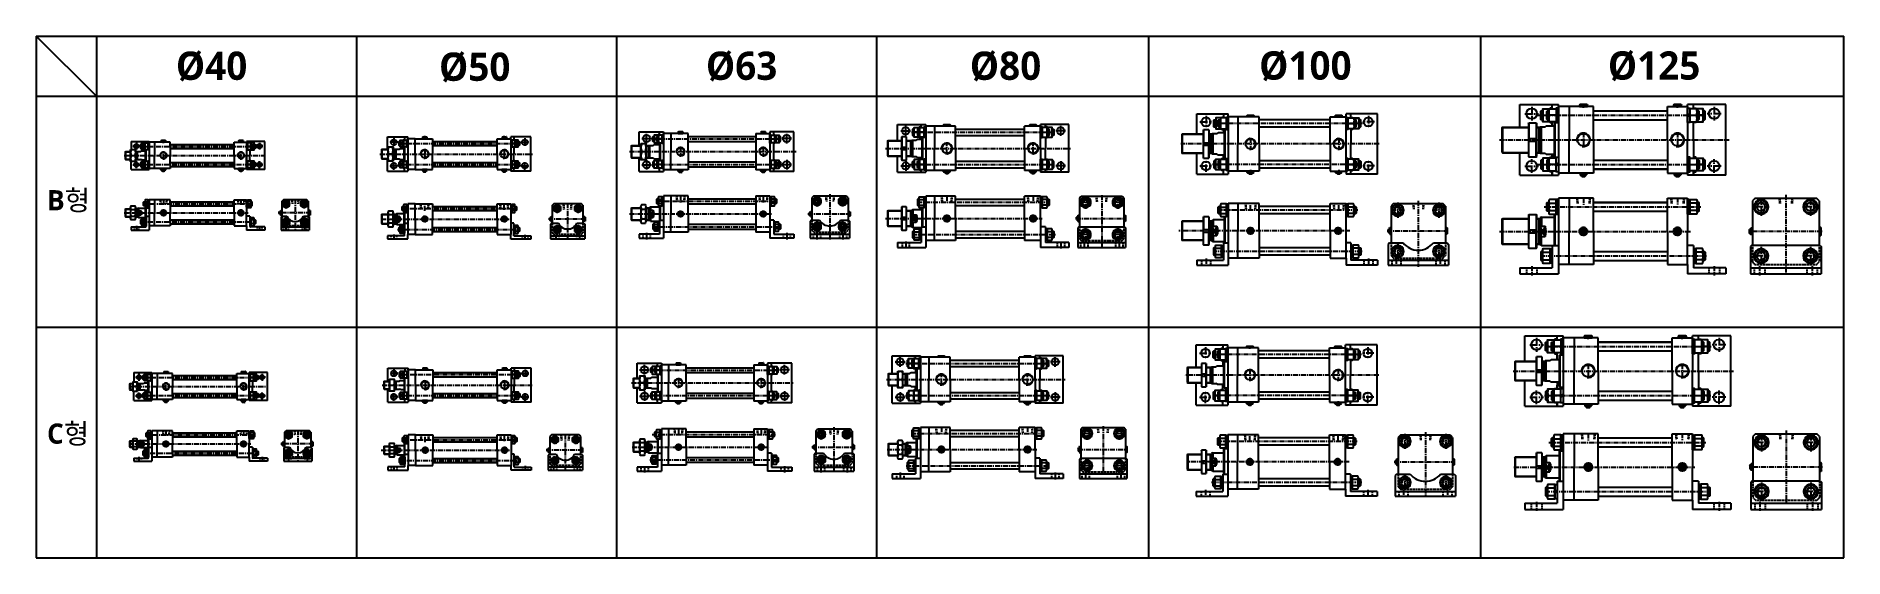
# Model space of a CAD drawing. Extents: x -819 to 29893, y -8942 to 3630.
# Drawn here: x 0 to 4477, y 2336 to 3630 of the extents above; entities that cross this region are included whole.
import ezdxf

# ---------------------------------------------------------------- set-up
doc = ezdxf.new("R2010")
doc.units = 0
doc.header["$LTSCALE"] = 10
doc.header["$MEASUREMENT"] = 0
for name, pattern in [('CENTER', [2, 1.25, -0.25, 0.25, -0.25]), ('CENTERX2', [4, 2.5, -0.5, 0.5, -0.5]), ('HIDDEN', [0.375, 0.25, -0.125]), ('HIDDENX2', [0.75, 0.5, -0.25])]:
    doc.linetypes.add(name, pattern=pattern)
doc.layers.get('0').update_dxf_attribs({"linetype": 'CONTINUOUS'})
doc.layers.get('DEFPOINTS').update_dxf_attribs({"linetype": 'CONTINUOUS'})
for name, color, linetype in [('CEN', 1, 'CENTERX2'), ('CENTER', 1, 'CENTER'), ('HID', 2, 'HIDDENX2'), ('Line', 7, 'CONTINUOUS'), ('ML', 7, 'CONTINUOUS'), ('THIN', 3, 'CONTINUOUS'), ('외형선', 3, 'CONTINUOUS'), ('중심선', 1, 'CENTER')]:
    doc.layers.add(name, color=color, linetype=linetype)
doc.styles.add('문자', font='romans.shx')

msp = doc.modelspace()

# ---------------------------------------------------------------- texts
at = {"attachment_point": 1, "style": '문자'}
for s, width, gutter_width, insert, char_height in [('{\\fMalgun Gothic|b1|i0|c129|p50;%%C40}', 124.533, 16, (346.1, 3591.5), 70), ('{\\fMalgun Gothic|b1|i0|c129|p50;%%C50}', 124.533, 16, (997.8, 3589.1), 70), ('{\\fMalgun Gothic|b1|i0|c129|p50;%%C63}', 124.533, 16, (1658.9, 3591.5), 70), ('{\\fMalgun Gothic|b1|i0|c129|p50;%%C80}', 124.533, 16, (2312.5, 3591.5), 70), ('{\\fMalgun Gothic|b1|i0|c129|p50;%%C100}', 124.533, 16, (3029.1, 3592.1), 70), ('{\\fMalgun Gothic|b1|i0|c129|p50;%%C125}', 124.533, 16, (3892.8, 3592.1), 70), ('{\\fMalgun Gothic|b1|i0|c129|p50;B형}', 655.383, 160, (26.9, 3248), 50), ('{\\fMalgun Gothic|b1|i0|c129|p50;C형}', 655.383, 160, (26.9, 2669.3), 50)]:
    msp.add_mtext_dynamic_manual_height_columns(s, width=width, gutter_width=gutter_width, heights=[0], dxfattribs=dict(at, insert=insert, char_height=char_height))

# ---------------------------------------------------------------- linework, layer by layer
for p, q in [((0, 3630), (4477.3, 3630)), ((0, 3630), (0, 2336)), ((150, 3480), (0, 3630)), ((150, 2336), (150, 3630)), ((794, 2336), (794, 3630)), ((1438, 2336), (1438, 3630)), ((2082, 2336), (2082, 3630)), ((2755.7, 2336), (2755.7, 3630)), ((3577.9, 2336), (3577.9, 3630)), ((4477.3, 2336), (4477.3, 3630)), ((4477.3, 3480), (0, 3480)), ((0, 2908), (4477.3, 2908)), ((0, 2336), (4477.3, 2336))]:
    msp.add_line(p, q)
at = {"layer": 'CEN', "linetype": 'CENTER', "ltscale": 1.5}
for p, q in [((3704.2, 3454.6), (3704.2, 3420.6)), ((4156.2, 3454.6), (4156.2, 3420.6)), ((3687.2, 3437.6), (3721.2, 3437.6)), ((4173.2, 3437.6), (4139.2, 3437.6)), ((3704.2, 3290.6), (3704.2, 3324.6)), ((4156.2, 3290.6), (4156.2, 3324.6)), ((3687.2, 3307.6), (3721.2, 3307.6)), ((4173.2, 3307.6), (4139.2, 3307.6)), ((3716.2, 2881.4), (3716.2, 2847.4)), ((4168.2, 2881.4), (4168.2, 2847.4)), ((3699.2, 2864.4), (3733.2, 2864.4)), ((4185.2, 2864.4), (4151.2, 2864.4)), ((3699.2, 2734.4), (3733.2, 2734.4)), ((3716.2, 2717.4), (3716.2, 2751.4)), ((4185.2, 2734.4), (4151.2, 2734.4)), ((4168.2, 2717.4), (4168.2, 2751.4))]:
    msp.add_line(p, q, dxfattribs=at)
at = {"layer": 'CEN', "color": 1, "linetype": 'CENTER', "ltscale": 1.5}
for p, q in [((2153.7, 3383.1), (2153.7, 3407.1)), ((2537.7, 3383.1), (2537.7, 3407.1)), ((2882.6, 3417.1), (2912.6, 3417.1)), ((2897.6, 3432.1), (2897.6, 3402.1)), ((3314.6, 3417.1), (3284.6, 3417.1)), ((3299.6, 3432.1), (3299.6, 3402.1)), ((895.5, 3366.6), (875.5, 3366.6)), ((885.5, 3376.6), (885.5, 3356.6)), ((1200.5, 3366.6), (1220.5, 3366.6)), ((1210.5, 3376.6), (1210.5, 3356.6)), ((1499.9, 3376), (1523.9, 3376)), ((1511.9, 3364), (1511.9, 3388)), ((1870.9, 3376), (1846.9, 3376)), ((1858.9, 3364), (1858.9, 3388)), ((2141.7, 3395.1), (2165.7, 3395.1)), ((2549.7, 3395.1), (2525.7, 3395.1)), ((885.5, 3298.6), (885.5, 3318.6)), ((1210.5, 3298.6), (1210.5, 3318.6)), ((1511.9, 3323), (1511.9, 3299)), ((1858.9, 3323), (1858.9, 3299)), ((2153.7, 3320.1), (2153.7, 3296.1)), ((2537.7, 3320.1), (2537.7, 3296.1)), ((2897.6, 3293.1), (2897.6, 3323.1)), ((3299.6, 3293.1), (3299.6, 3323.1)), ((895.5, 3308.6), (875.5, 3308.6)), ((1200.5, 3308.6), (1220.5, 3308.6)), ((1499.9, 3311), (1523.9, 3311)), ((1870.9, 3311), (1846.9, 3311)), ((2141.7, 3308.1), (2165.7, 3308.1)), ((2549.7, 3308.1), (2525.7, 3308.1)), ((2882.6, 3308.1), (2912.6, 3308.1)), ((3314.6, 3308.1), (3284.6, 3308.1)), ((2128, 2821.9), (2152, 2821.9)), ((2140, 2809.9), (2140, 2833.9)), ((2536, 2821.9), (2512, 2821.9)), ((2524, 2809.9), (2524, 2833.9)), ((2881.2, 2843.9), (2911.2, 2843.9)), ((2896.2, 2858.9), (2896.2, 2828.9)), ((3313.2, 2843.9), (3283.2, 2843.9)), ((3298.2, 2858.9), (3298.2, 2828.9)), ((896.2, 2793.4), (876.2, 2793.4)), ((886.2, 2803.4), (886.2, 2783.4)), ((1201.2, 2793.4), (1221.2, 2793.4)), ((1211.2, 2803.4), (1211.2, 2783.4)), ((1494.6, 2802.4), (1518.6, 2802.4)), ((1506.6, 2790.4), (1506.6, 2814.4)), ((1865.6, 2802.4), (1841.6, 2802.4)), ((1853.6, 2790.4), (1853.6, 2814.4)), ((896.2, 2735.4), (876.2, 2735.4)), ((886.2, 2725.4), (886.2, 2745.4)), ((1201.2, 2735.4), (1221.2, 2735.4)), ((1211.2, 2725.4), (1211.2, 2745.4)), ((1494.6, 2737.4), (1518.6, 2737.4)), ((1506.6, 2749.4), (1506.6, 2725.4)), ((1865.6, 2737.4), (1841.6, 2737.4)), ((1853.6, 2749.4), (1853.6, 2725.4)), ((2128, 2734.9), (2152, 2734.9)), ((2140, 2746.9), (2140, 2722.9)), ((2536, 2734.9), (2512, 2734.9)), ((2524, 2746.9), (2524, 2722.9)), ((2881.2, 2734.9), (2911.2, 2734.9)), ((2896.2, 2719.9), (2896.2, 2749.9)), ((3313.2, 2734.9), (3283.2, 2734.9)), ((3298.2, 2719.9), (3298.2, 2749.9))]:
    msp.add_line(p, q, dxfattribs=at)
at = {"layer": 'CEN', "color": 1, "linetype": 'CENTER'}
for p, q in [((248.2, 3365.6), (248.2, 3348.6)), ((553.2, 3365.6), (553.2, 3348.6)), ((239.7, 3357.1), (256.7, 3357.1)), ((248.2, 3302.6), (248.2, 3319.6)), ((561.7, 3357.1), (544.7, 3357.1)), ((553.2, 3302.6), (553.2, 3319.6)), ((239.7, 3311.1), (256.7, 3311.1)), ((561.7, 3311.1), (544.7, 3311.1)), ((248.2, 3159.7), (248.2, 3145.7)), ((553.2, 3159.7), (553.2, 3145.7)), ((618.4, 3157.1), (618.4, 3148.3)), ((664.4, 3157.1), (664.4, 3148.3)), ((885.5, 3137.9), (885.5, 3123.9)), ((1210.5, 3137.4), (1210.5, 3123.4)), ((1287.4, 3137.4), (1287.4, 3123.9)), ((1345.4, 3137.4), (1345.4, 3123.9)), ((1511.9, 3141.9), (1511.9, 3125.9)), ((1858.9, 3141.9), (1858.9, 3125.9)), ((1933.4, 3141.9), (1933.4, 3125.9)), ((1998.4, 3141.9), (1998.4, 3125.9)), ((2153.7, 3120.9), (2153.7, 3102.9)), ((2537.7, 3120.9), (2537.7, 3102.9)), ((2595.6, 3120.9), (2595.6, 3102.9)), ((2682.6, 3120.9), (2682.6, 3102.9)), ((2897.6, 3078.1), (2897.6, 3058.1)), ((3299.6, 3078.1), (3299.6, 3058.1)), ((3368.8, 3078.1), (3368.8, 3058.1)), ((3477.8, 3078.1), (3477.8, 3058.1)), ((3704.2, 3059.7), (3704.2, 3036.7)), ((4156.2, 3059.7), (4156.2, 3036.7)), ((4268.5, 3059.7), (4268.5, 3036.7)), ((4398.5, 3059.7), (4398.5, 3036.7)), ((246.1, 2783.9), (263.1, 2783.9)), ((254.6, 2792.4), (254.6, 2775.4)), ((568.1, 2783.9), (551.1, 2783.9)), ((559.6, 2792.4), (559.6, 2775.4)), ((246.1, 2737.9), (263.1, 2737.9)), ((254.6, 2729.4), (254.6, 2746.4)), ((568.1, 2737.9), (551.1, 2737.9)), ((559.6, 2729.4), (559.6, 2746.4)), ((254.6, 2586.5), (254.6, 2572.5)), ((559.6, 2586.5), (559.6, 2572.5)), ((624.9, 2583.9), (624.9, 2575.1)), ((670.9, 2583.9), (670.9, 2575.1)), ((886.2, 2564.7), (886.2, 2550.7)), ((1211.2, 2564.2), (1211.2, 2550.2)), ((1281.6, 2564.3), (1281.6, 2550.3)), ((1339.6, 2564.3), (1339.6, 2550.3)), ((1506.6, 2563.8), (1506.6, 2547.8)), ((1853.6, 2563.8), (1853.6, 2547.8)), ((1943.5, 2563.8), (1943.5, 2547.8)), ((2008.5, 2563.8), (2008.5, 2547.8)), ((2140, 2547.7), (2140, 2529.7)), ((2524, 2547.7), (2524, 2529.7)), ((2599.3, 2547.7), (2599.3, 2529.7)), ((2686.3, 2547.7), (2686.3, 2529.7)), ((2896.2, 2504.9), (2896.2, 2484.9)), ((3298.2, 2504.9), (3298.2, 2484.9)), ((3386.3, 2504.9), (3386.3, 2484.9)), ((3495.3, 2504.9), (3495.3, 2484.9)), ((3716.2, 2475.4), (3716.2, 2452.4)), ((4168.2, 2475.4), (4168.2, 2452.4)), ((4269.6, 2475.4), (4269.6, 2452.4)), ((4399.6, 2475.4), (4399.6, 2452.4))]:
    msp.add_line(p, q, dxfattribs=at)
at = {"layer": 'CENTER'}
for p, q in [((618.9, 3225.1), (618.9, 3203.3)), ((663.9, 3225.1), (663.9, 3203.3)), ((1934.4, 3232.6), (1934.4, 3208.3)), ((1997.4, 3232.6), (1997.4, 3208.3)), ((2599.1, 3234), (2599.1, 3201.8)), ((2679.1, 3234), (2679.1, 3201.8)), ((4272.5, 3229.2), (4272.5, 3184.3)), ((4394.5, 3229.2), (4394.5, 3184.3)), ((628.3, 3214.2), (609.5, 3214.2)), ((618.9, 3158.3), (618.9, 3180.1)), ((654.5, 3214.2), (673.3, 3214.2)), ((663.9, 3158.3), (663.9, 3180.1)), ((1299.8, 3202.4), (1280.9, 3202.4)), ((1290.4, 3191.5), (1290.4, 3213.3)), ((1351.8, 3202.4), (1332.9, 3202.4)), ((1342.4, 3191.5), (1342.4, 3213.3)), ((1944.9, 3220.4), (1923.8, 3220.4)), ((1986.8, 3220.4), (2007.9, 3220.4)), ((2613.1, 3217.9), (2585.2, 3217.9)), ((2693.1, 3217.9), (2665.2, 3217.9)), ((3388.7, 3198.1), (3355.8, 3198.1)), ((3372.3, 3217.1), (3372.3, 3179.1)), ((3490.7, 3198.1), (3457.8, 3198.1)), ((3474.3, 3217.1), (3474.3, 3179.1)), ((4292, 3206.7), (4253, 3206.7)), ((4414, 3206.7), (4375, 3206.7)), ((628.3, 3169.2), (609.5, 3169.2)), ((654.5, 3169.2), (673.3, 3169.2)), ((1299.8, 3150.4), (1280.9, 3150.4)), ((1290.4, 3139.5), (1290.4, 3161.3)), ((1351.8, 3150.4), (1332.9, 3150.4)), ((1342.4, 3139.5), (1342.4, 3161.3)), ((1944.9, 3157.4), (1923.8, 3157.4)), ((1934.4, 3145.3), (1934.4, 3169.6)), ((1986.8, 3157.4), (2007.9, 3157.4)), ((1997.4, 3145.3), (1997.4, 3169.6)), ((2613.1, 3137.9), (2585.2, 3137.9)), ((2599.1, 3154), (2599.1, 3121.8)), ((2693.1, 3137.9), (2665.2, 3137.9)), ((2679.1, 3154), (2679.1, 3121.8)), ((3388.7, 3096.1), (3355.8, 3096.1)), ((3372.3, 3115.1), (3372.3, 3077.1)), ((3490.7, 3096.1), (3457.8, 3096.1)), ((3474.3, 3115.1), (3474.3, 3077.1)), ((4272.5, 3107.2), (4272.5, 3062.3)), ((4394.5, 3107.2), (4394.5, 3062.3)), ((4292, 3084.7), (4253, 3084.7)), ((4414, 3084.7), (4375, 3084.7)), ((625.4, 2651.9), (625.4, 2630.1)), ((670.4, 2651.9), (670.4, 2630.1)), ((1955, 2642.3), (1933.9, 2642.3)), ((1944.5, 2654.5), (1944.5, 2630.2)), ((1996.9, 2642.3), (2018, 2642.3)), ((2007.5, 2654.5), (2007.5, 2630.2)), ((2616.8, 2644.7), (2588.8, 2644.7)), ((2602.8, 2660.8), (2602.8, 2628.6)), ((2696.8, 2644.7), (2668.8, 2644.7)), ((2682.8, 2660.8), (2682.8, 2628.6)), ((3389.8, 2643.9), (3389.8, 2605.9)), ((3491.8, 2643.9), (3491.8, 2605.9)), ((4273.6, 2644.8), (4273.6, 2599.9)), ((4395.6, 2644.8), (4395.6, 2599.9)), ((634.8, 2641), (615.9, 2641)), ((625.4, 2585.1), (625.4, 2606.9)), ((660.9, 2641), (679.8, 2641)), ((670.4, 2585.1), (670.4, 2606.9)), ((1294.1, 2629.2), (1275.2, 2629.2)), ((1284.6, 2618.3), (1284.6, 2640.1)), ((1346.1, 2629.2), (1327.2, 2629.2)), ((1336.6, 2618.3), (1336.6, 2640.1)), ((3406.2, 2624.9), (3373.3, 2624.9)), ((3508.2, 2624.9), (3475.3, 2624.9)), ((4293.1, 2622.4), (4254.1, 2622.4)), ((4415.1, 2622.4), (4376.1, 2622.4)), ((634.8, 2596), (615.9, 2596)), ((660.9, 2596), (679.8, 2596)), ((1294.1, 2577.2), (1275.2, 2577.2)), ((1284.6, 2566.3), (1284.6, 2588.1)), ((1346.1, 2577.2), (1327.2, 2577.2)), ((1336.6, 2566.3), (1336.6, 2588.1)), ((1955, 2579.3), (1933.9, 2579.3)), ((1944.5, 2567.2), (1944.5, 2591.5)), ((1996.9, 2579.3), (2018, 2579.3)), ((2007.5, 2567.2), (2007.5, 2591.5)), ((2616.8, 2564.7), (2588.8, 2564.7)), ((2602.8, 2580.8), (2602.8, 2548.6)), ((2696.8, 2564.7), (2668.8, 2564.7)), ((2682.8, 2580.8), (2682.8, 2548.6)), ((3406.2, 2522.9), (3373.3, 2522.9)), ((3389.8, 2541.9), (3389.8, 2503.9)), ((3508.2, 2522.9), (3475.3, 2522.9)), ((3491.8, 2541.9), (3491.8, 2503.9)), ((4273.6, 2522.8), (4273.6, 2477.9)), ((4395.6, 2522.8), (4395.6, 2477.9)), ((4293.1, 2500.4), (4254.1, 2500.4)), ((4415.1, 2500.4), (4376.1, 2500.4))]:
    msp.add_line(p, q, dxfattribs=at)
at = {"layer": 'DEFPOINTS', "color": 0, "linetype": 'ByBlock'}
for p in [(3760.2, 3110.7), (3772.2, 2526.4)]:
    msp.add_point(p, dxfattribs=at)
at = {"layer": 'HID', "color": 6, "linetype": 'HIDDEN', "ltscale": 1.5}
for p, q in [((242.7, 3156.7), (242.7, 3148.7)), ((253.7, 3156.7), (253.7, 3148.7)), ((547.7, 3156.7), (547.7, 3148.7)), ((558.7, 3156.7), (558.7, 3148.7)), ((612.9, 3156.7), (612.9, 3148.7)), ((623.9, 3156.7), (623.9, 3148.7)), ((658.9, 3156.7), (658.9, 3148.7)), ((669.9, 3156.7), (669.9, 3148.7)), ((878.5, 3134.9), (878.5, 3126.9)), ((892.5, 3134.9), (892.5, 3126.9)), ((1203.5, 3134.4), (1203.5, 3126.4)), ((1217.5, 3134.4), (1217.5, 3126.4)), ((1280.4, 3134.9), (1280.4, 3126.9)), ((1294.4, 3134.9), (1294.4, 3126.9)), ((1338.4, 3134.9), (1338.4, 3126.9)), ((1352.4, 3134.9), (1352.4, 3126.9)), ((1502.9, 3138.9), (1502.9, 3128.9)), ((1520.9, 3138.9), (1520.9, 3128.9)), ((1849.9, 3138.9), (1849.9, 3128.9)), ((1867.9, 3138.9), (1867.9, 3128.9)), ((1924.4, 3138.9), (1924.4, 3128.9)), ((1942.4, 3138.9), (1942.4, 3128.9)), ((1989.4, 3138.9), (1989.4, 3128.9)), ((2007.4, 3138.9), (2007.4, 3128.9)), ((2144.7, 3117.9), (2144.7, 3105.9)), ((2162.7, 3117.9), (2162.7, 3105.9)), ((2528.7, 3117.9), (2528.7, 3105.9)), ((2546.7, 3117.9), (2546.7, 3105.9)), ((2586.6, 3117.9), (2586.6, 3105.9)), ((2604.6, 3117.9), (2604.6, 3105.9)), ((2673.6, 3117.9), (2673.6, 3105.9)), ((2691.6, 3117.9), (2691.6, 3105.9)), ((2886.6, 3074.1), (2886.6, 3062.1)), ((2908.6, 3074.1), (2908.6, 3062.1)), ((3288.6, 3074.1), (3288.6, 3062.1)), ((3310.6, 3074.1), (3310.6, 3062.1)), ((3357.8, 3074.1), (3357.8, 3062.1)), ((3379.8, 3074.1), (3379.8, 3062.1)), ((3466.8, 3074.1), (3466.8, 3062.1)), ((3488.8, 3074.1), (3488.8, 3062.1)), ((3691.2, 3055.7), (3691.2, 3040.7)), ((3717.2, 3055.7), (3717.2, 3040.7)), ((4143.2, 3055.7), (4143.2, 3040.7)), ((4169.2, 3055.7), (4169.2, 3040.7)), ((4255.5, 3055.7), (4255.5, 3040.7)), ((4281.5, 3055.7), (4281.5, 3040.7)), ((4385.5, 3055.7), (4385.5, 3040.7)), ((4411.5, 3055.7), (4411.5, 3040.7)), ((249.1, 2583.5), (249.1, 2575.5)), ((260.1, 2583.5), (260.1, 2575.5)), ((554.1, 2583.5), (554.1, 2575.5)), ((565.1, 2583.5), (565.1, 2575.5)), ((619.4, 2583.5), (619.4, 2575.5)), ((630.4, 2583.5), (630.4, 2575.5)), ((665.4, 2583.5), (665.4, 2575.5)), ((676.4, 2583.5), (676.4, 2575.5)), ((879.2, 2561.7), (879.2, 2553.7)), ((893.2, 2561.7), (893.2, 2553.7)), ((1204.2, 2561.2), (1204.2, 2553.2)), ((1218.2, 2561.2), (1218.2, 2553.2)), ((1274.6, 2561.7), (1274.6, 2553.7)), ((1288.6, 2561.7), (1288.6, 2553.7)), ((1332.6, 2561.7), (1332.6, 2553.7)), ((1346.6, 2561.7), (1346.6, 2553.7)), ((1497.6, 2560.8), (1497.6, 2550.8)), ((1515.6, 2560.8), (1515.6, 2550.8)), ((1844.6, 2560.8), (1844.6, 2550.8)), ((1862.6, 2560.8), (1862.6, 2550.8)), ((1934.5, 2560.8), (1934.5, 2550.8)), ((1952.5, 2560.8), (1952.5, 2550.8)), ((1999.5, 2560.8), (1999.5, 2550.8)), ((2017.5, 2560.8), (2017.5, 2550.8)), ((2131, 2544.7), (2131, 2532.7)), ((2149, 2544.7), (2149, 2532.7)), ((2515, 2544.7), (2515, 2532.7)), ((2533, 2544.7), (2533, 2532.7)), ((2590.3, 2544.7), (2590.3, 2532.7)), ((2608.3, 2544.7), (2608.3, 2532.7)), ((2677.3, 2544.7), (2677.3, 2532.7)), ((2695.3, 2544.7), (2695.3, 2532.7)), ((2885.2, 2500.9), (2885.2, 2488.9)), ((2907.2, 2500.9), (2907.2, 2488.9)), ((3287.2, 2500.9), (3287.2, 2488.9)), ((3309.2, 2500.9), (3309.2, 2488.9)), ((3375.3, 2500.9), (3375.3, 2488.9)), ((3397.3, 2500.9), (3397.3, 2488.9)), ((3484.3, 2500.9), (3484.3, 2488.9)), ((3506.3, 2500.9), (3506.3, 2488.9)), ((3703.2, 2471.4), (3703.2, 2456.4)), ((3729.2, 2471.4), (3729.2, 2456.4)), ((4155.2, 2471.4), (4155.2, 2456.4)), ((4181.2, 2471.4), (4181.2, 2456.4)), ((4256.6, 2471.4), (4256.6, 2456.4)), ((4282.6, 2471.4), (4282.6, 2456.4)), ((4386.6, 2471.4), (4386.6, 2456.4)), ((4412.6, 2471.4), (4412.6, 2456.4))]:
    msp.add_line(p, q, dxfattribs=at)
at = {"layer": 'Line', "color": 6, "linetype": 'HIDDEN'}
for p, q in [((2994.4, 3214.6), (2995.6, 3200.6)), ((2995.5, 3214.6), (2996.8, 3200)), ((3019.6, 3214.6), (3018.4, 3200)), ((3020.8, 3214.6), (3019.6, 3200.6)), ((3212.9, 3214.6), (3214.1, 3200.6)), ((3214, 3214.6), (3215.3, 3200)), ((3238.1, 3214.6), (3236.9, 3200)), ((3239.3, 3214.6), (3238.1, 3200.6)), ((3410.1, 3214.6), (3411.3, 3200.6)), ((3411.2, 3214.6), (3412.5, 3200)), ((3435.3, 3214.6), (3434.1, 3200)), ((3436.5, 3214.6), (3435.3, 3200.6)), ((2993, 2641.4), (2994.3, 2627.4)), ((2994.2, 2641.4), (2995.5, 2626.8)), ((3018.3, 2641.4), (3017, 2626.8)), ((3019.5, 2641.4), (3018.2, 2627.4)), ((3211.5, 2641.4), (3212.8, 2627.4)), ((3212.7, 2641.4), (3214, 2626.8)), ((3236.8, 2641.4), (3235.5, 2626.8)), ((3238, 2641.4), (3236.7, 2627.4)), ((3427.5, 2641.4), (3428.8, 2627.4)), ((3428.7, 2641.4), (3430, 2626.8)), ((3452.8, 2641.4), (3451.6, 2626.8)), ((3454, 2641.4), (3452.8, 2627.4))]:
    msp.add_line(p, q, dxfattribs=at)
at = {"layer": 'ML'}
for p, q in [((3675.2, 3460.1), (3770.2, 3460.1)), ((3675.2, 3404.6), (3675.2, 3460.1)), ((3755.2, 3449.6), (3755.2, 3460.1)), ((3770.2, 3455.1), (3770.2, 3460.1)), ((3770.2, 3455.1), (3770.2, 3290.1)), ((3797.2, 3455.1), (3770.2, 3455.1)), ((3797.2, 3455.1), (3797.2, 3372.6)), ((3857.2, 3455.1), (3797.2, 3455.1)), ((3823.2, 3460.1), (3822.2, 3459.1)), ((3842.2, 3459.1), (3822.2, 3459.1)), ((3822.2, 3459.1), (3822.2, 3455.1)), ((3822.2, 3455.1), (3842.2, 3455.1)), ((3841.2, 3460.1), (3823.2, 3460.1)), ((3841.2, 3460.1), (3842.2, 3459.1)), ((3842.2, 3455.1), (3842.2, 3459.1)), ((3857.2, 3372.6), (3857.2, 3455.1)), ((4040.2, 3372.6), (4040.2, 3455.1)), ((4040.2, 3455.1), (4090.2, 3455.1)), ((4056.2, 3460.1), (4055.2, 3459.1)), ((4075.2, 3459.1), (4055.2, 3459.1)), ((4055.2, 3459.1), (4055.2, 3455.1)), ((4055.2, 3455.1), (4075.2, 3455.1)), ((4074.2, 3460.1), (4056.2, 3460.1)), ((4074.2, 3460.1), (4075.2, 3459.1)), ((4075.2, 3455.1), (4075.2, 3459.1)), ((4185.2, 3460.1), (4090.2, 3460.1)), ((4090.2, 3455.1), (4090.2, 3460.1)), ((4090.2, 3455.1), (4090.2, 3372.6)), ((4105.2, 3449.6), (4105.2, 3460.1)), ((4185.2, 3372.6), (4185.2, 3460.1)), ((2133.7, 3410.6), (2203.7, 3410.6)), ((2133.7, 3371.1), (2133.7, 3410.6)), ((2191.7, 3403.7), (2191.7, 3410.6)), ((2203.7, 3406.6), (2203.7, 3410.6)), ((2203.7, 3406.6), (2203.7, 3292.6)), ((2224.7, 3406.6), (2203.7, 3406.6)), ((2247.7, 3409.6), (2248.7, 3410.6)), ((2263.7, 3409.6), (2247.7, 3409.6)), ((2247.7, 3406.6), (2247.7, 3409.6)), ((2248.7, 3410.6), (2262.7, 3410.6)), ((2262.7, 3410.6), (2263.7, 3409.6)), ((2263.7, 3409.6), (2263.7, 3406.6)), ((2461.2, 3409.6), (2462.2, 3410.6)), ((2477.2, 3409.6), (2461.2, 3409.6)), ((2461.2, 3406.6), (2461.2, 3409.6)), ((2462.2, 3410.6), (2476.2, 3410.6)), ((2476.2, 3410.6), (2477.2, 3409.6)), ((2477.2, 3409.6), (2477.2, 3406.6)), ((2557.7, 3410.6), (2487.7, 3410.6)), ((2487.7, 3406.6), (2487.7, 3410.6)), ((2499.7, 3403.7), (2499.7, 3410.6)), ((2557.7, 3351.6), (2557.7, 3410.6)), ((2874.6, 3386.6), (2874.6, 3437.6)), ((2874.6, 3437.6), (2952.6, 3437.6)), ((2917.8, 3404.6), (2917.8, 3422.6)), ((2922.7, 3413.6), (2928, 3413.6)), ((2929.3, 3404.6), (2929.3, 3422.6)), ((2948, 3413.6), (2934.2, 3413.6)), ((2940.6, 3437.6), (2940.6, 3427.1)), ((2940.6, 3427.1), (2940.6, 3427.1)), ((2948, 3417.2), (2952.6, 3412.6)), ((2948, 3414.6), (2952.6, 3410)), ((2952.6, 3430.1), (2952.6, 3437.6)), ((2952.6, 3430.1), (2952.6, 3295.1)), ((2976.6, 3430.1), (2952.6, 3430.1)), ((2999.6, 3433.1), (3000.6, 3434.1)), ((3015.6, 3433.1), (2999.6, 3433.1)), ((2999.6, 3430.1), (2999.6, 3433.1)), ((3000.6, 3434.1), (3014.6, 3434.1)), ((3014.6, 3434.1), (3015.6, 3433.1)), ((3015.6, 3433.1), (3015.6, 3430.1)), ((3211.6, 3430.1), (3238, 3430.1)), ((3218.1, 3433.1), (3219.1, 3434.1)), ((3234.1, 3433.1), (3218.1, 3433.1)), ((3218.1, 3430.1), (3218.1, 3433.1)), ((3219.1, 3434.1), (3233.1, 3434.1)), ((3233.1, 3434.1), (3234.1, 3433.1)), ((3234.1, 3433.1), (3234.1, 3430.1)), ((3322.6, 3437.6), (3244.6, 3437.6)), ((3249.2, 3417.2), (3244.6, 3412.6)), ((3249.2, 3414.6), (3244.6, 3410)), ((3249.2, 3413.6), (3263, 3413.6)), ((3256.6, 3427.1), (3256.6, 3437.6)), ((3256.6, 3427.1), (3256.6, 3427.1)), ((3267.8, 3404.6), (3267.8, 3422.6)), ((3274.5, 3413.6), (3269.2, 3413.6)), ((3279.3, 3404.6), (3279.3, 3422.6)), ((3322.6, 3362.6), (3322.6, 3437.6)), ((3630.2, 3403.1), (3631.7, 3404.6)), ((3630.2, 3403.1), (3630.2, 3342.1)), ((3631.7, 3404.6), (3631.7, 3340.6)), ((3696.5, 3413.6), (3697.5, 3414.6)), ((3696.5, 3413.6), (3696.5, 3331.6)), ((3697.5, 3414.6), (3697.5, 3376.1)), ((3697.5, 3414.6), (3715.5, 3414.6)), ((3715.5, 3414.6), (3715.5, 3376.1)), ((3715.5, 3414.6), (3716.5, 3413.6)), ((3716.5, 3331.6), (3716.5, 3413.6)), ((3722.2, 3404.6), (3722.2, 3340.6)), ((3725.2, 3405.1), (3725.2, 3340.1)), ((3728, 3422.6), (3728, 3444.6)), ((3728.2, 3340.1), (3728.2, 3405.1)), ((3731.6, 3447.4), (3731.6, 3419.7)), ((3733, 3433.6), (3741.6, 3433.6)), ((3737.2, 3405.1), (3740.2, 3407.6)), ((3743, 3422.6), (3743, 3444.6)), ((3746.6, 3447.4), (3746.6, 3419.7)), ((3764.6, 3433.6), (3748, 3433.6)), ((3755.2, 3407.6), (3755.2, 3417.6)), ((3760.2, 3417.6), (3760.2, 3327.6)), ((3761.7, 3417.6), (3761.7, 3327.6)), ((3764.6, 3438), (3770.2, 3432.4)), ((3764.6, 3434.8), (3770.2, 3429.2)), ((4095.8, 3438), (4090.2, 3432.4)), ((4095.8, 3434.8), (4090.2, 3429.2)), ((4095.8, 3433.6), (4112.4, 3433.6)), ((4105.2, 3372.6), (4105.2, 3417.6)), ((4113.8, 3447.4), (4113.8, 3419.7)), ((4117.4, 3422.6), (4117.4, 3444.6)), ((4127.4, 3433.6), (4118.8, 3433.6)), ((4128.8, 3447.4), (4128.8, 3419.7)), ((4132.4, 3422.6), (4132.4, 3444.6)), ((235.2, 3368.6), (280.2, 3368.6)), ((235.2, 3368.6), (235.2, 3349.1)), ((259, 3361.6), (259, 3351.6)), ((267, 3361.6), (267, 3351.6)), ((272.2, 3368.6), (272.2, 3365.2)), ((277.7, 3356), (280.2, 3358.5)), ((280.2, 3368.6), (280.2, 3299.6)), ((293.2, 3366.6), (280.2, 3366.6)), ((331.7, 3366.6), (293.2, 3366.6)), ((293.2, 3366.6), (293.2, 3334.1)), ((309.7, 3371.1), (310.2, 3371.6)), ((309.7, 3371.1), (320.7, 3371.1)), ((310.2, 3371.6), (320.2, 3371.6)), ((320.7, 3371.1), (320.2, 3371.6)), ((331.7, 3359.1), (331.7, 3366.6)), ((331.7, 3359.1), (331.7, 3334.1)), ((490.7, 3334.1), (490.7, 3366.6)), ((490.7, 3366.6), (521.2, 3366.6)), ((501.7, 3371.1), (502.2, 3371.6)), ((501.7, 3371.1), (512.7, 3371.1)), ((502.2, 3371.6), (512.2, 3371.6)), ((512.7, 3371.1), (512.2, 3371.6)), ((521.2, 3368.6), (521.2, 3299.6)), ((566.2, 3368.6), (521.2, 3368.6)), ((521.2, 3366.6), (521.2, 3334.1)), ((523.7, 3356), (521.2, 3358.5)), ((529.2, 3368.6), (529.2, 3365.1)), ((534.4, 3361.6), (534.4, 3351.6)), ((542.4, 3361.6), (542.4, 3351.6)), ((566.2, 3299.6), (566.2, 3368.6)), ((870.5, 3349.6), (870.5, 3380.1)), ((870.5, 3380.1), (920.5, 3380.1)), ((899.3, 3368.6), (899.3, 3358.6)), ((902.7, 3363.6), (906.5, 3363.6)), ((907.3, 3368.6), (907.3, 3358.6)), ((910.7, 3363.6), (918, 3363.6)), ((912.5, 3380.1), (912.5, 3372.2)), ((918, 3363), (920.5, 3365.5)), ((918, 3361.6), (920.5, 3364.1)), ((920.5, 3375.6), (920.5, 3380.1)), ((920.5, 3375.6), (920.5, 3299.6)), ((938.5, 3375.6), (920.5, 3375.6)), ((938.5, 3337.6), (938.5, 3375.6)), ((938.5, 3375.6), (981.5, 3375.6)), ((957, 3380.1), (957.5, 3380.6)), ((957, 3380.1), (968, 3380.1)), ((957, 3375.6), (968, 3375.6)), ((957.5, 3380.6), (967.5, 3380.6)), ((968, 3380.1), (967.5, 3380.6)), ((981.5, 3375.6), (981.5, 3337.6)), ((1141.5, 3337.6), (1141.5, 3375.6)), ((1141.5, 3375.6), (1175.5, 3375.6)), ((1154, 3380.1), (1154.5, 3380.6)), ((1154, 3380.1), (1165, 3380.1)), ((1154, 3375.6), (1165, 3375.6)), ((1154.5, 3380.6), (1164.5, 3380.6)), ((1165, 3380.1), (1164.5, 3380.6)), ((1175.5, 3375.6), (1175.5, 3380.1)), ((1225.5, 3380.1), (1175.5, 3380.1)), ((1175.5, 3375.6), (1175.5, 3299.6)), ((1178, 3363), (1175.5, 3365.5)), ((1178, 3361.6), (1175.5, 3364.1)), ((1185.2, 3363.6), (1178, 3363.6)), ((1183.5, 3380.1), (1183.5, 3372.1)), ((1188.7, 3368.6), (1188.7, 3358.6)), ((1193.2, 3363.6), (1189.5, 3363.6)), ((1196.7, 3368.6), (1196.7, 3358.6)), ((1225.5, 3295.1), (1225.5, 3380.1)), ((1473.9, 3357.5), (1474.9, 3358.5)), ((1474.9, 3358.5), (1474.9, 3328.5)), ((1493.9, 3392.5), (1553.9, 3392.5)), ((1493.9, 3358.5), (1493.9, 3392.5)), ((1515.9, 3358.5), (1515.9, 3328.5)), ((1518.9, 3358.5), (1518.9, 3328.5)), ((1527.9, 3358.5), (1530.9, 3361)), ((1528.3, 3369), (1528.3, 3381)), ((1537.4, 3375), (1531.7, 3375)), ((1538.3, 3369), (1538.3, 3381)), ((1543.9, 3385.3), (1540.9, 3385.3)), ((1540.9, 3385.3), (1540.9, 3364.7)), ((1540.9, 3364.7), (1543.9, 3364.7)), ((1550.9, 3375), (1541.7, 3375)), ((1543.9, 3384.5), (1543.9, 3392.5)), ((1543.9, 3365.5), (1543.9, 3321.5)), ((1545.4, 3365.5), (1545.4, 3321.5)), ((1550.9, 3377.3), (1553.9, 3374.3)), ((1550.9, 3375.6), (1553.9, 3372.6)), ((1553.9, 3392.5), (1553.9, 3388.5)), ((1553.9, 3388.5), (1553.9, 3298.5)), ((1571.9, 3388.5), (1553.9, 3388.5)), ((1614.9, 3388.5), (1571.9, 3388.5)), ((1571.9, 3388.5), (1571.9, 3343.5)), ((1590.4, 3393), (1590.9, 3393.5)), ((1590.4, 3393), (1601.4, 3393)), ((1590.4, 3388.5), (1601.4, 3388.5)), ((1590.9, 3393.5), (1600.9, 3393.5)), ((1601.4, 3393), (1600.9, 3393.5)), ((1614.9, 3343.5), (1614.9, 3388.5)), ((1782.9, 3388.5), (1816.9, 3388.5)), ((1782.9, 3388.5), (1782.9, 3343.5)), ((1795.4, 3393), (1795.9, 3393.5)), ((1795.4, 3393), (1806.4, 3393)), ((1795.4, 3388.5), (1806.4, 3388.5)), ((1795.9, 3393.5), (1805.9, 3393.5)), ((1806.4, 3393), (1805.9, 3393.5)), ((1876.9, 3392.5), (1816.9, 3392.5)), ((1816.9, 3392.5), (1816.9, 3388.5)), ((1816.9, 3388.5), (1816.9, 3298.5)), ((1819.9, 3377.3), (1816.9, 3374.3)), ((1819.9, 3375.6), (1816.9, 3372.6)), ((1819.9, 3375), (1829, 3375)), ((1826.9, 3384.5), (1826.9, 3392.5)), ((1826.9, 3385.3), (1829.9, 3385.3)), ((1826.9, 3343.5), (1826.9, 3365.5)), ((1829.9, 3364.7), (1826.9, 3364.7)), ((1829.9, 3385.3), (1829.9, 3364.7)), ((1832.4, 3369), (1832.4, 3381)), ((1839.9, 3375), (1834.2, 3375)), ((1842.4, 3369), (1842.4, 3381)), ((1876.9, 3343.5), (1876.9, 3392.5)), ((2108.7, 3370.1), (2109.7, 3371.1)), ((2108.7, 3370.1), (2108.7, 3333.1)), ((2109.7, 3371.1), (2109.7, 3332.1)), ((2143.6, 3380.1), (2144.1, 3380.6)), ((2143.6, 3380.1), (2143.6, 3323.1)), ((2144.1, 3380.6), (2144.1, 3354.6)), ((2155.1, 3380.6), (2144.1, 3380.6)), ((2155.1, 3380.6), (2155.1, 3354.6)), ((2155.1, 3380.6), (2155.6, 3380.1)), ((2155.6, 3323.1), (2155.6, 3380.1)), ((2165.7, 3371.1), (2165.7, 3332.1)), ((2168.7, 3372.1), (2168.7, 3331.1)), ((2171.7, 3331.1), (2171.7, 3372.1)), ((2171.8, 3399.6), (2171.8, 3383.6)), ((2182.7, 3391.6), (2175.8, 3391.6)), ((2182.7, 3374.1), (2179.7, 3372.1)), ((2183.8, 3399.6), (2183.8, 3383.6)), ((2199.7, 3391.6), (2187.8, 3391.6)), ((2191.7, 3378.3), (2191.7, 3374.1)), ((2193.7, 3379.6), (2193.7, 3323.6)), ((2195.2, 3379.6), (2195.2, 3323.6)), ((2199.7, 3390.7), (2203.7, 3394.7)), ((2199.7, 3388.5), (2203.7, 3392.5)), ((2491.7, 3390.7), (2487.7, 3394.7)), ((2491.7, 3388.5), (2487.7, 3392.5)), ((2491.7, 3391.6), (2503.6, 3391.6)), ((2499.7, 3378.3), (2499.7, 3351.6)), ((2507.6, 3399.6), (2507.6, 3383.6)), ((2508.7, 3391.6), (2515.6, 3391.6)), ((2519.6, 3399.6), (2519.6, 3383.6)), ((2837.6, 3385.6), (2838.6, 3386.6)), ((2837.6, 3385.6), (2837.6, 3339.6)), ((2838.6, 3386.6), (2838.6, 3338.6)), ((2890.6, 3396.6), (2891.6, 3397.6)), ((2890.6, 3396.6), (2890.6, 3328.6)), ((2890.6, 3365.6), (2905.6, 3365.6)), ((2890.6, 3359.6), (2905.6, 3359.6)), ((2891.6, 3397.6), (2891.6, 3365.6)), ((2904.6, 3397.6), (2891.6, 3397.6)), ((2891.6, 3327.6), (2891.6, 3359.6)), ((2904.6, 3397.6), (2904.6, 3365.6)), ((2904.6, 3397.6), (2905.6, 3396.6)), ((2904.6, 3327.6), (2904.6, 3359.6)), ((2905.6, 3328.6), (2905.6, 3396.6)), ((2909.6, 3386.6), (2909.6, 3338.6)), ((2912.6, 3387.6), (2912.6, 3337.6)), ((2915.6, 3337.6), (2915.6, 3387.6)), ((2924.6, 3387.6), (2927.6, 3390.1)), ((2940.6, 3400.1), (2940.6, 3390.1)), ((2942.6, 3400.1), (2942.6, 3325.1)), ((2944.1, 3400.1), (2944.1, 3325.1)), ((3256.6, 3400.1), (3256.6, 3362.6)), ((3256.6, 3325.1), (3256.6, 3362.6)), ((3322.6, 3287.6), (3322.6, 3362.6)), ((3696.5, 3376.1), (3716.5, 3376.1)), ((3696.5, 3369.1), (3716.5, 3369.1)), ((3697.5, 3330.6), (3697.5, 3369.1)), ((3715.5, 3330.6), (3715.5, 3369.1)), ((3797.2, 3290.1), (3797.2, 3372.6)), ((3857.2, 3372.6), (3857.2, 3290.1)), ((4040.2, 3372.6), (4040.2, 3290.1)), ((4090.2, 3290.1), (4090.2, 3372.6)), ((4105.2, 3372.6), (4105.2, 3327.6)), ((4185.2, 3285.1), (4185.2, 3372.6)), ((221.2, 3344.1), (221.2, 3324.1)), ((233.8, 3334.1), (244.5, 3334.1)), ((235.2, 3299.6), (235.2, 3319.1)), ((248.2, 3344.1), (248.2, 3324.1)), ((250.2, 3344.1), (250.2, 3324.1)), ((259, 3316.6), (259, 3306.6)), ((262.2, 3345.3), (259.2, 3344.1)), ((262.2, 3322.9), (259.2, 3324.1)), ((262.4, 3356.6), (266.2, 3356.6)), ((267, 3316.6), (267, 3306.6)), ((270.2, 3347.8), (270.2, 3320.4)), ((270.4, 3356.6), (277.7, 3356.6)), ((271.7, 3347.8), (271.7, 3320.4)), ((272.2, 3347.9), (272.2, 3348.1)), ((277.7, 3354.6), (280.2, 3357.1)), ((277.7, 3311), (280.2, 3313.5)), ((293.2, 3301.6), (293.2, 3334.1)), ((331.7, 3309.1), (331.7, 3334.1)), ((490.7, 3334.1), (490.7, 3301.6)), ((523.7, 3354.6), (521.2, 3357.1)), ((521.2, 3301.6), (521.2, 3334.1)), ((523.7, 3311), (521.2, 3313.5)), ((530.9, 3356.6), (523.7, 3356.6)), ((529.2, 3347.9), (529.2, 3348.1)), ((529.2, 3348.1), (529.2, 3334.1)), ((529.2, 3320.1), (529.2, 3334.1)), ((534.4, 3316.6), (534.4, 3306.6)), ((538.9, 3356.6), (535.2, 3356.6)), ((542.4, 3316.6), (542.4, 3306.6)), ((855.5, 3348.6), (856.5, 3349.6)), ((855.5, 3348.6), (855.5, 3326.6)), ((855.5, 3326.6), (856.5, 3325.6)), ((856.5, 3349.6), (856.5, 3325.6)), ((870.5, 3295.1), (870.5, 3325.6)), ((882.6, 3337.6), (873.8, 3337.6)), ((888.5, 3349.6), (888.5, 3325.6)), ((890.5, 3349.6), (890.5, 3325.6)), ((890.5, 3349.6), (899.5, 3349.6)), ((899.3, 3316.6), (899.3, 3306.6)), ((899.5, 3349.6), (902.5, 3351.6)), ((899.5, 3325.6), (902.5, 3323.6)), ((907.3, 3316.6), (907.3, 3306.6)), ((910.5, 3355.1), (910.5, 3320.1)), ((912, 3355.1), (912, 3320.1)), ((918, 3311), (920.5, 3313.5)), ((938.5, 3337.6), (938.5, 3299.6)), ((981.5, 3299.6), (981.5, 3337.6)), ((1141.5, 3337.6), (1141.5, 3299.6)), ((1178, 3311), (1175.5, 3313.5)), ((1183.5, 3355.1), (1183.5, 3337.6)), ((1183.5, 3320.1), (1183.5, 3337.6)), ((1188.7, 3316.6), (1188.7, 3306.6)), ((1196.7, 3316.6), (1196.7, 3306.6)), ((1473.9, 3357.5), (1473.9, 3329.5)), ((1473.9, 3329.5), (1474.9, 3328.5)), ((1493.9, 3294.5), (1493.9, 3328.5)), ((1499.8, 3343.5), (1508.1, 3343.5)), ((1527.9, 3328.5), (1530.9, 3326)), ((1528.3, 3318), (1528.3, 3306)), ((1538.3, 3318), (1538.3, 3306)), ((1540.9, 3301.7), (1540.9, 3322.3)), ((1540.9, 3322.3), (1543.9, 3322.3)), ((1550.9, 3311.3), (1553.9, 3314.3)), ((1571.9, 3298.5), (1571.9, 3343.5)), ((1614.9, 3343.5), (1614.9, 3298.5)), ((1782.9, 3343.5), (1782.9, 3298.5)), ((1819.9, 3311.3), (1816.9, 3314.3)), ((1826.9, 3321.5), (1826.9, 3343.5)), ((1829.9, 3322.3), (1826.9, 3322.3)), ((1829.9, 3301.7), (1829.9, 3322.3)), ((1832.4, 3318), (1832.4, 3306)), ((1842.4, 3318), (1842.4, 3306)), ((1876.9, 3294.5), (1876.9, 3343.5)), ((2108.7, 3333.1), (2109.7, 3332.1)), ((2133.7, 3292.6), (2133.7, 3332.1)), ((2143.6, 3354.6), (2155.6, 3354.6)), ((2143.6, 3348.6), (2155.6, 3348.6)), ((2143.6, 3323.1), (2144.1, 3322.6)), ((2144.1, 3348.6), (2144.1, 3322.6)), ((2144.1, 3322.6), (2155.1, 3322.6)), ((2155.1, 3348.6), (2155.1, 3322.6)), ((2155.1, 3322.6), (2155.6, 3323.1)), ((2171.8, 3303.6), (2171.8, 3319.6)), ((2182.7, 3329.1), (2179.7, 3331.1)), ((2183.8, 3303.6), (2183.8, 3319.6)), ((2191.7, 3324.9), (2191.7, 3329.1)), ((2199.7, 3314.7), (2203.7, 3310.7)), ((2491.7, 3314.7), (2487.7, 3310.7)), ((2499.7, 3324.9), (2499.7, 3351.6)), ((2507.6, 3303.6), (2507.6, 3319.6)), ((2519.6, 3303.6), (2519.6, 3319.6)), ((2557.7, 3292.6), (2557.7, 3351.6)), ((2837.6, 3339.6), (2838.6, 3338.6)), ((2874.6, 3287.6), (2874.6, 3338.6)), ((2890.6, 3328.6), (2891.6, 3327.6)), ((2891.6, 3327.6), (2904.6, 3327.6)), ((2904.6, 3327.6), (2905.6, 3328.6)), ((2917.8, 3320.6), (2917.8, 3302.6)), ((2924.6, 3337.6), (2927.6, 3335.1)), ((2929.3, 3320.6), (2929.3, 3302.6)), ((2940.6, 3325.1), (2940.6, 3335.1)), ((2948, 3310.6), (2952.6, 3315.2)), ((3249.2, 3310.6), (3244.6, 3315.2)), ((3267.8, 3320.6), (3267.8, 3302.6)), ((3279.3, 3320.6), (3279.3, 3302.6)), ((3630.2, 3342.1), (3631.7, 3340.6)), ((3675.2, 3285.1), (3675.2, 3340.6)), ((3696.5, 3331.6), (3697.5, 3330.6)), ((3697.5, 3330.6), (3715.5, 3330.6)), ((3715.5, 3330.6), (3716.5, 3331.6)), ((3728, 3322.6), (3728, 3300.6)), ((3731.6, 3297.7), (3731.6, 3325.4)), ((3737.2, 3340.1), (3740.2, 3337.6)), ((3743, 3322.6), (3743, 3300.6)), ((3746.6, 3297.7), (3746.6, 3325.4)), ((3755.2, 3327.6), (3755.2, 3337.6)), ((3755.2, 3337.6), (3755.2, 3327.6)), ((3764.6, 3310.4), (3770.2, 3316)), ((4095.8, 3310.4), (4090.2, 3316)), ((4113.8, 3297.7), (4113.8, 3325.4)), ((4117.4, 3322.6), (4117.4, 3300.6)), ((4128.8, 3297.7), (4128.8, 3325.4)), ((4132.4, 3322.6), (4132.4, 3300.6)), ((4132.4, 3300.6), (4132.4, 3322.6)), ((235.2, 3299.6), (280.2, 3299.6)), ((262.4, 3311.6), (266.2, 3311.6)), ((270.4, 3311.6), (277.7, 3311.6)), ((272.2, 3302.9), (272.2, 3303.1)), ((272.2, 3299.6), (272.2, 3302.9)), ((277.7, 3309.6), (280.2, 3312.1)), ((293.2, 3301.6), (280.2, 3301.6)), ((331.7, 3301.6), (293.2, 3301.6)), ((321.2, 3301.6), (309.2, 3301.6)), ((309.2, 3298.6), (309.2, 3301.6)), ((309.2, 3298.6), (314, 3298.6)), ((310.2, 3297.6), (309.2, 3298.6)), ((320.2, 3297.6), (310.2, 3297.6)), ((312.2, 3295.6), (312.2, 3297.6)), ((312.2, 3295.6), (318.2, 3295.6)), ((313.2, 3294.6), (312.2, 3295.6)), ((317.2, 3294.6), (313.2, 3294.6)), ((314, 3297.6), (314, 3301.6)), ((316.4, 3297.6), (316.4, 3301.6)), ((316.4, 3298.6), (321.2, 3298.6)), ((317.2, 3294.6), (318.2, 3295.6)), ((318.2, 3295.6), (318.2, 3297.6)), ((320.2, 3297.6), (321.2, 3298.6)), ((321.2, 3298.6), (321.2, 3301.6)), ((331.7, 3309.1), (331.7, 3301.6)), ((490.7, 3301.6), (521.2, 3301.6)), ((513.2, 3301.6), (501.2, 3301.6)), ((501.2, 3298.6), (501.2, 3301.6)), ((501.2, 3298.6), (506, 3298.6)), ((502.2, 3297.6), (501.2, 3298.6)), ((512.2, 3297.6), (502.2, 3297.6)), ((504.2, 3295.6), (504.2, 3297.6)), ((504.2, 3295.6), (510.2, 3295.6)), ((505.2, 3294.6), (504.2, 3295.6)), ((509.2, 3294.6), (505.2, 3294.6)), ((506, 3297.6), (506, 3301.6)), ((508.4, 3297.6), (508.4, 3301.6)), ((508.4, 3298.6), (513.2, 3298.6)), ((509.2, 3294.6), (510.2, 3295.6)), ((510.2, 3295.6), (510.2, 3297.6)), ((512.2, 3297.6), (513.2, 3298.6)), ((513.2, 3298.6), (513.2, 3301.6)), ((523.7, 3309.6), (521.2, 3312.1)), ((566.2, 3299.6), (521.2, 3299.6)), ((530.9, 3311.6), (523.7, 3311.6)), ((529.2, 3302.9), (529.2, 3303.1)), ((529.2, 3299.6), (529.2, 3303.1)), ((538.9, 3311.6), (535.2, 3311.6)), ((870.5, 3295.1), (920.5, 3295.1)), ((902.7, 3311.6), (906.5, 3311.6)), ((910.7, 3311.6), (918, 3311.6)), ((912.5, 3295.1), (912.5, 3302.9)), ((918, 3309.6), (920.5, 3312.1)), ((938.5, 3299.6), (920.5, 3299.6)), ((920.5, 3299.6), (920.5, 3295.1)), ((938.5, 3299.6), (981.5, 3299.6)), ((968.5, 3299.6), (956.5, 3299.6)), ((956.5, 3296.6), (956.5, 3299.6)), ((956.5, 3296.6), (961.3, 3296.6)), ((957.5, 3295.6), (956.5, 3296.6)), ((967.5, 3295.6), (957.5, 3295.6)), ((959.5, 3293.6), (959.5, 3295.6)), ((959.5, 3293.6), (965.5, 3293.6)), ((960.5, 3292.6), (959.5, 3293.6)), ((964.5, 3292.6), (960.5, 3292.6)), ((961.3, 3295.6), (961.3, 3299.6)), ((963.7, 3295.6), (963.7, 3299.6)), ((963.7, 3296.6), (968.5, 3296.6)), ((964.5, 3292.6), (965.5, 3293.6)), ((965.5, 3293.6), (965.5, 3295.6)), ((967.5, 3295.6), (968.5, 3296.6)), ((968.5, 3296.6), (968.5, 3299.6)), ((1141.5, 3299.6), (1175.5, 3299.6)), ((1165.5, 3299.6), (1153.5, 3299.6)), ((1153.5, 3296.6), (1153.5, 3299.6)), ((1153.5, 3296.6), (1158.3, 3296.6)), ((1154.5, 3295.6), (1153.5, 3296.6)), ((1164.5, 3295.6), (1154.5, 3295.6)), ((1156.5, 3293.6), (1156.5, 3295.6)), ((1156.5, 3293.6), (1162.5, 3293.6)), ((1157.5, 3292.6), (1156.5, 3293.6)), ((1161.5, 3292.6), (1157.5, 3292.6)), ((1158.3, 3295.6), (1158.3, 3299.6)), ((1160.7, 3295.6), (1160.7, 3299.6)), ((1160.7, 3296.6), (1165.5, 3296.6)), ((1161.5, 3292.6), (1162.5, 3293.6)), ((1162.5, 3293.6), (1162.5, 3295.6)), ((1164.5, 3295.6), (1165.5, 3296.6)), ((1165.5, 3296.6), (1165.5, 3299.6)), ((1178, 3309.6), (1175.5, 3312.1)), ((1175.5, 3299.6), (1175.5, 3295.1)), ((1225.5, 3295.1), (1175.5, 3295.1)), ((1185.2, 3311.6), (1178, 3311.6)), ((1183.5, 3295.1), (1183.5, 3303.1)), ((1193.2, 3311.6), (1189.5, 3311.6)), ((1493.9, 3294.5), (1553.9, 3294.5)), ((1537.4, 3312), (1531.7, 3312)), ((1543.9, 3301.7), (1540.9, 3301.7)), ((1550.9, 3312), (1541.7, 3312)), ((1543.9, 3294.5), (1543.9, 3302.5)), ((1550.9, 3309.6), (1553.9, 3312.6)), ((1571.9, 3298.5), (1553.9, 3298.5)), ((1553.9, 3298.5), (1553.9, 3294.5)), ((1614.9, 3298.5), (1571.9, 3298.5)), ((1601.9, 3298.5), (1589.9, 3298.5)), ((1589.9, 3295.5), (1589.9, 3298.5)), ((1589.9, 3295.5), (1594.7, 3295.5)), ((1590.9, 3294.5), (1589.9, 3295.5)), ((1600.9, 3294.5), (1590.9, 3294.5)), ((1592.9, 3292.5), (1592.9, 3294.5)), ((1593.9, 3291.5), (1592.9, 3292.5)), ((1592.9, 3292.5), (1598.9, 3292.5)), ((1597.9, 3291.5), (1593.9, 3291.5)), ((1594.7, 3294.5), (1594.7, 3298.5)), ((1597.1, 3294.5), (1597.1, 3298.5)), ((1597.1, 3295.5), (1601.9, 3295.5)), ((1597.9, 3291.5), (1598.9, 3292.5)), ((1598.9, 3292.5), (1598.9, 3294.5)), ((1600.9, 3294.5), (1601.9, 3295.5)), ((1601.9, 3295.5), (1601.9, 3298.5)), ((1816.9, 3298.5), (1782.9, 3298.5)), ((1806.9, 3298.5), (1794.9, 3298.5)), ((1794.9, 3295.5), (1794.9, 3298.5)), ((1794.9, 3295.5), (1799.7, 3295.5)), ((1795.9, 3294.5), (1794.9, 3295.5)), ((1805.9, 3294.5), (1795.9, 3294.5)), ((1797.9, 3292.5), (1797.9, 3294.5)), ((1798.9, 3291.5), (1797.9, 3292.5)), ((1797.9, 3292.5), (1803.9, 3292.5)), ((1802.9, 3291.5), (1798.9, 3291.5)), ((1799.7, 3294.5), (1799.7, 3298.5)), ((1802.1, 3294.5), (1802.1, 3298.5)), ((1802.1, 3295.5), (1806.9, 3295.5)), ((1802.9, 3291.5), (1803.9, 3292.5)), ((1803.9, 3292.5), (1803.9, 3294.5)), ((1805.9, 3294.5), (1806.9, 3295.5)), ((1806.9, 3295.5), (1806.9, 3298.5)), ((1819.9, 3309.6), (1816.9, 3312.6)), ((1816.9, 3298.5), (1816.9, 3294.5)), ((1876.9, 3294.5), (1816.9, 3294.5)), ((1819.9, 3312), (1829, 3312)), ((1826.9, 3294.5), (1826.9, 3302.5)), ((1826.9, 3301.7), (1829.9, 3301.7)), ((1833.4, 3312), (1839, 3312)), ((2133.7, 3292.6), (2203.7, 3292.6)), ((2182.7, 3311.6), (2175.8, 3311.6)), ((2199.7, 3311.6), (2187.8, 3311.6)), ((2191.7, 3292.6), (2191.7, 3299.5)), ((2199.7, 3312.5), (2203.7, 3308.5)), ((2224.7, 3296.6), (2203.7, 3296.6)), ((2247.7, 3293.6), (2247.7, 3296.6)), ((2248.7, 3292.6), (2247.7, 3293.6)), ((2247.7, 3293.6), (2254.9, 3293.6)), ((2248.7, 3292.6), (2262.7, 3292.6)), ((2251.7, 3292.6), (2251.7, 3290.6)), ((2252.7, 3289.6), (2251.7, 3290.6)), ((2251.7, 3290.6), (2259.7, 3290.6)), ((2252.7, 3289.6), (2258.7, 3289.6)), ((2254.9, 3292.6), (2254.9, 3296.6)), ((2256.5, 3292.6), (2256.5, 3296.6)), ((2256.5, 3293.6), (2263.7, 3293.6)), ((2258.7, 3289.6), (2259.7, 3290.6)), ((2259.7, 3292.6), (2259.7, 3290.6)), ((2262.7, 3292.6), (2263.7, 3293.6)), ((2263.7, 3293.6), (2263.7, 3296.6)), ((2461.2, 3293.6), (2461.2, 3296.6)), ((2462.2, 3292.6), (2461.2, 3293.6)), ((2461.2, 3293.6), (2468.4, 3293.6)), ((2462.2, 3292.6), (2476.2, 3292.6)), ((2465.2, 3292.6), (2465.2, 3290.6)), ((2465.2, 3290.6), (2473.2, 3290.6)), ((2466.2, 3289.6), (2465.2, 3290.6)), ((2466.2, 3289.6), (2472.2, 3289.6)), ((2468.4, 3292.6), (2468.4, 3296.6)), ((2470, 3292.6), (2470, 3296.6)), ((2470, 3293.6), (2477.2, 3293.6)), ((2472.2, 3289.6), (2473.2, 3290.6)), ((2473.2, 3292.6), (2473.2, 3290.6)), ((2476.2, 3292.6), (2477.2, 3293.6)), ((2477.2, 3293.6), (2477.2, 3296.6)), ((2491.7, 3312.5), (2487.7, 3308.5)), ((2557.7, 3292.6), (2487.7, 3292.6)), ((2491.7, 3311.6), (2503.6, 3311.6)), ((2499.7, 3292.6), (2499.7, 3299.5)), ((2508.7, 3311.6), (2515.6, 3311.6)), ((2874.6, 3287.6), (2952.6, 3287.6)), ((2922.7, 3311.6), (2928, 3311.6)), ((2948, 3311.6), (2934.2, 3311.6)), ((2940.6, 3287.6), (2940.6, 3298.1)), ((2940.6, 3298.1), (2940.6, 3298.1)), ((2948, 3308), (2952.6, 3312.6)), ((2976.6, 3295.1), (2952.6, 3295.1)), ((2952.6, 3295.1), (2952.6, 3287.6)), ((2999.6, 3292.1), (2999.6, 3295.1)), ((2999.6, 3292.1), (3006.8, 3292.1)), ((3000.6, 3291.1), (2999.6, 3292.1)), ((3000.6, 3291.1), (3014.6, 3291.1)), ((3003.6, 3291.1), (3003.6, 3289.1)), ((3003.6, 3289.1), (3011.6, 3289.1)), ((3004.6, 3288.1), (3003.6, 3289.1)), ((3004.6, 3288.1), (3010.6, 3288.1)), ((3006.8, 3291.1), (3006.8, 3295.1)), ((3008.4, 3291.1), (3008.4, 3295.1)), ((3008.4, 3292.1), (3015.6, 3292.1)), ((3010.6, 3288.1), (3011.6, 3289.1)), ((3011.6, 3291.1), (3011.6, 3289.1)), ((3014.6, 3291.1), (3015.6, 3292.1)), ((3015.6, 3292.1), (3015.6, 3295.1)), ((3218.1, 3292.1), (3218.1, 3295.1)), ((3219.1, 3291.1), (3218.1, 3292.1)), ((3218.1, 3292.1), (3225.3, 3292.1)), ((3219.1, 3291.1), (3233.1, 3291.1)), ((3222.1, 3291.1), (3222.1, 3289.1)), ((3222.1, 3289.1), (3230.1, 3289.1)), ((3223.1, 3288.1), (3222.1, 3289.1)), ((3223.1, 3288.1), (3229.1, 3288.1)), ((3225.3, 3291.1), (3225.3, 3295.1)), ((3226.9, 3291.1), (3226.9, 3295.1)), ((3226.9, 3292.1), (3234.1, 3292.1)), ((3229.1, 3288.1), (3230.1, 3289.1)), ((3230.1, 3291.1), (3230.1, 3289.1)), ((3233.1, 3291.1), (3234.1, 3292.1)), ((3234.1, 3292.1), (3234.1, 3295.1)), ((3249.2, 3308), (3244.6, 3312.6)), ((3244.6, 3295.1), (3244.6, 3287.6)), ((3322.6, 3287.6), (3244.6, 3287.6)), ((3249.2, 3311.6), (3263, 3311.6)), ((3256.6, 3287.6), (3256.6, 3298.1)), ((3256.6, 3298.1), (3256.6, 3298.1)), ((3274.5, 3311.6), (3269.2, 3311.6)), ((3675.2, 3285.1), (3770.2, 3285.1)), ((3733, 3311.6), (3741.6, 3311.6)), ((3764.6, 3311.6), (3748, 3311.6)), ((3755.2, 3285.1), (3755.2, 3295.6)), ((3755.2, 3295.6), (3755.2, 3285.1)), ((3764.6, 3307.2), (3770.2, 3312.8)), ((3797.2, 3290.1), (3770.2, 3290.1)), ((3770.2, 3290.1), (3770.2, 3285.1)), ((3857.2, 3290.1), (3797.2, 3290.1)), ((3824.2, 3290.1), (3824.2, 3286.1)), ((3825.2, 3285.1), (3824.2, 3286.1)), ((3824.2, 3286.1), (3830.9, 3286.1)), ((3825.2, 3285.1), (3839.2, 3285.1)), ((3827.2, 3285.1), (3827.2, 3283.1)), ((3828.2, 3282.1), (3827.2, 3283.1)), ((3827.2, 3283.1), (3837.2, 3283.1)), ((3828.2, 3282.1), (3836.2, 3282.1)), ((3830.9, 3285.1), (3830.9, 3290.1)), ((3833.5, 3285.1), (3833.5, 3290.1)), ((3840.2, 3286.1), (3833.5, 3286.1)), ((3836.2, 3282.1), (3837.2, 3283.1)), ((3837.2, 3285.1), (3837.2, 3283.1)), ((3839.2, 3285.1), (3840.2, 3286.1)), ((3840.2, 3290.1), (3840.2, 3286.1)), ((4040.2, 3290.1), (4090.2, 3290.1)), ((4057.2, 3290.1), (4057.2, 3286.1)), ((4057.2, 3286.1), (4063.9, 3286.1)), ((4058.2, 3285.1), (4057.2, 3286.1)), ((4058.2, 3285.1), (4072.2, 3285.1)), ((4060.2, 3285.1), (4060.2, 3283.1)), ((4060.2, 3283.1), (4070.2, 3283.1)), ((4061.2, 3282.1), (4060.2, 3283.1)), ((4061.2, 3282.1), (4069.2, 3282.1)), ((4063.9, 3285.1), (4063.9, 3290.1)), ((4066.5, 3285.1), (4066.5, 3290.1)), ((4073.2, 3286.1), (4066.5, 3286.1)), ((4069.2, 3282.1), (4070.2, 3283.1)), ((4070.2, 3285.1), (4070.2, 3283.1)), ((4072.2, 3285.1), (4073.2, 3286.1)), ((4073.2, 3290.1), (4073.2, 3286.1)), ((4095.8, 3307.2), (4090.2, 3312.8)), ((4090.2, 3290.1), (4090.2, 3285.1)), ((4185.2, 3285.1), (4090.2, 3285.1)), ((4095.8, 3311.6), (4112.4, 3311.6)), ((4105.2, 3295.6), (4105.2, 3285.1)), ((4105.2, 3285.1), (4105.2, 3295.6)), ((4127.4, 3311.6), (4118.8, 3311.6)), ((293.2, 3224.2), (280.2, 3224.2)), ((280.2, 3224.2), (280.2, 3159.2)), ((293.2, 3224.2), (293.2, 3191.7)), ((331.7, 3224.2), (293.2, 3224.2)), ((331.7, 3216.7), (331.7, 3224.2)), ((490.7, 3224.2), (521.2, 3224.2)), ((490.7, 3191.7), (490.7, 3224.2)), ((521.2, 3224.2), (521.2, 3191.7)), ((670.3, 3224.2), (612.5, 3224.2)), ((1538.3, 3214.4), (1538.3, 3226.4)), ((1540.9, 3228.7), (1540.9, 3212.2)), ((1541.7, 3225.9), (1550.9, 3225.9)), ((1571.9, 3233.9), (1553.9, 3233.9)), ((1553.9, 3233.9), (1553.9, 3143.9)), ((1614.9, 3233.9), (1571.9, 3233.9)), ((1571.9, 3233.9), (1571.9, 3188.9)), ((1614.9, 3188.9), (1614.9, 3233.9)), ((1782.9, 3233.9), (1816.9, 3233.9)), ((1782.9, 3233.9), (1782.9, 3188.9)), ((1816.9, 3233.9), (1816.9, 3143.9)), ((1829, 3225.9), (1819.9, 3225.9)), ((1829.9, 3212.2), (1829.9, 3228.7)), ((1832.4, 3226.4), (1832.4, 3214.4)), ((1920.9, 3228.6), (1920.9, 3173.9)), ((1926.2, 3233.9), (2005.6, 3233.9)), ((2010.9, 3228.6), (2010.9, 3173.9)), ((2183.8, 3225.9), (2183.8, 3209.9)), ((2186.7, 3207.5), (2186.7, 3228.3)), ((2187.8, 3224.8), (2199.7, 3224.8)), ((2224.7, 3232.9), (2203.7, 3232.9)), ((2203.7, 3232.9), (2203.7, 3122.9)), ((2503.6, 3224.8), (2491.7, 3224.8)), ((2504.7, 3207.5), (2504.7, 3228.3)), ((2507.6, 3225.9), (2507.6, 3209.9)), ((2584.1, 3228.1), (2584.1, 3156.9)), ((2588.9, 3232.9), (2689.4, 3232.9)), ((2694.1, 3228.1), (2694.1, 3156.9)), ((3797.2, 3228.2), (3770.2, 3228.2)), ((3770.2, 3228.2), (3770.2, 3063.2)), ((3857.2, 3228.2), (3797.2, 3228.2)), ((3797.2, 3228.2), (3797.2, 3145.7)), ((3857.2, 3145.7), (3857.2, 3228.2)), ((4040.2, 3228.2), (4090.2, 3228.2)), ((4040.2, 3145.7), (4040.2, 3228.2)), ((4090.2, 3228.2), (4090.2, 3145.7)), ((4257.8, 3228.2), (4409.3, 3228.2)), ((221.2, 3201.7), (221.2, 3181.7)), ((233.9, 3204.4), (233.9, 3178.9)), ((235.2, 3200.2), (244.5, 3200.2)), ((235.2, 3183.2), (244.5, 3183.2)), ((245.9, 3204.4), (245.9, 3178.9)), ((248.2, 3201.7), (248.2, 3181.7)), ((253.2, 3202.9), (250.2, 3201.7)), ((250.2, 3201.7), (250.2, 3181.7)), ((250.2, 3196.7), (259.5, 3196.7)), ((250.2, 3186.7), (259.2, 3186.7)), ((253.2, 3180.5), (250.2, 3181.7)), ((253.2, 3202.9), (253.2, 3196.7)), ((253.2, 3186.7), (253.2, 3180.5)), ((259.2, 3196.7), (259.2, 3186.7)), ((267, 3209.2), (267, 3219.2)), ((269.7, 3221.6), (269.7, 3206.8)), ((270.2, 3204.8), (270.2, 3178)), ((270.4, 3219.1), (277.7, 3219.1)), ((270.4, 3209.3), (277.7, 3209.3)), ((271.7, 3204.4), (271.7, 3178)), ((272.2, 3183.7), (280.2, 3183.7)), ((272.2, 3183.7), (272.2, 3158.7)), ((277.7, 3216.2), (280.2, 3213.7)), ((277.7, 3214.7), (280.2, 3212.2)), ((293.2, 3159.2), (293.2, 3191.7)), ((314, 3197.6), (309.3, 3192.9)), ((309.3, 3190.5), (314, 3185.8)), ((316.4, 3197.6), (321, 3192.9)), ((321, 3190.5), (316.4, 3185.8)), ((331.7, 3216.7), (331.7, 3191.7)), ((331.7, 3166.7), (331.7, 3191.7)), ((490.7, 3191.7), (490.7, 3159.2)), ((506, 3197.6), (501.3, 3192.9)), ((501.3, 3190.5), (506, 3185.8)), ((508.4, 3197.6), (513, 3192.9)), ((513, 3190.5), (508.4, 3185.8)), ((523.7, 3216.2), (521.2, 3213.7)), ((523.7, 3214.7), (521.2, 3212.2)), ((521.2, 3159.2), (521.2, 3191.7)), ((529.2, 3183.7), (521.2, 3183.7)), ((530.9, 3219.1), (523.7, 3219.1)), ((530.9, 3209.3), (523.7, 3209.3)), ((529.2, 3183.7), (529.2, 3158.7)), ((531.7, 3221.6), (531.7, 3206.8)), ((534.4, 3209.2), (534.4, 3219.2)), ((601.9, 3193.7), (602.9, 3194.7)), ((601.9, 3189.7), (601.9, 3193.7)), ((601.9, 3189.7), (602.9, 3188.7)), ((602.9, 3194.7), (604.9, 3194.7)), ((602.9, 3194.7), (602.9, 3188.7)), ((602.9, 3188.7), (604.9, 3188.7)), ((604.9, 3196.7), (605.9, 3197.7)), ((604.9, 3186.7), (604.9, 3196.7)), ((604.9, 3192.9), (608.9, 3192.9)), ((604.9, 3190.5), (608.9, 3190.5)), ((604.9, 3186.7), (605.9, 3185.7)), ((605.9, 3197.7), (608.9, 3197.7)), ((605.9, 3197.7), (605.9, 3192.9)), ((605.9, 3190.5), (605.9, 3185.7)), ((605.9, 3185.7), (608.9, 3185.7)), ((608.9, 3183.7), (606.9, 3181.7)), ((606.9, 3181.7), (606.9, 3148.7)), ((608.4, 3183.7), (620.9, 3183.7)), ((608.9, 3220.6), (608.9, 3183.7)), ((608.9, 3185.7), (608.9, 3197.7)), ((661.9, 3183.7), (673.9, 3183.7)), ((673.9, 3220.6), (673.9, 3183.7)), ((673.9, 3183.7), (675.9, 3181.7)), ((675.9, 3181.7), (675.9, 3148.7)), ((678.4, 3197.2), (678.9, 3196.7)), ((678.4, 3197.2), (678.4, 3186.2)), ((678.4, 3186.2), (678.9, 3186.7)), ((678.9, 3196.7), (678.9, 3186.7)), ((855.5, 3187.4), (856.5, 3188.4)), ((855.5, 3187.4), (855.5, 3165.4)), ((856.5, 3188.4), (856.5, 3164.4)), ((872.2, 3161), (872.2, 3191.8)), ((882.6, 3186.6), (873.8, 3186.6)), ((884.2, 3161), (884.2, 3191.8)), ((888.5, 3188.4), (888.5, 3164.4)), ((893.5, 3190.4), (890.5, 3188.7)), ((890.5, 3188.7), (890.5, 3164.1)), ((890.5, 3183.6), (899.5, 3183.6)), ((893.5, 3190.4), (893.5, 3183.6)), ((899.5, 3183.6), (899.5, 3169.2)), ((907.3, 3197.4), (907.3, 3207.4)), ((910, 3209.7), (910, 3195)), ((910.5, 3193), (910.5, 3159.2)), ((910.7, 3207.3), (918, 3207.3)), ((910.7, 3197.5), (918, 3197.5)), ((912, 3192.6), (912, 3159.2)), ((918, 3204.3), (920.5, 3201.8)), ((918, 3202.9), (920.5, 3200.4)), ((938.5, 3214.4), (920.5, 3214.4)), ((920.5, 3214.4), (920.5, 3138.4)), ((938.5, 3214.4), (981.5, 3214.4)), ((938.5, 3176.4), (938.5, 3214.4)), ((961.3, 3182.3), (956.6, 3177.6)), ((963.7, 3182.3), (968.4, 3177.6)), ((981.5, 3214.4), (981.5, 3176.4)), ((1141.5, 3176.4), (1141.5, 3214.4)), ((1141.5, 3214.4), (1175.5, 3214.4)), ((1158.3, 3182.3), (1153.6, 3177.6)), ((1160.7, 3182.3), (1165.4, 3177.6)), ((1175.5, 3214.4), (1175.5, 3138.4)), ((1178, 3201.8), (1175.5, 3204.3)), ((1178, 3200.4), (1175.5, 3202.9)), ((1185.2, 3207.3), (1178, 3207.3)), ((1185.2, 3197.5), (1178, 3197.5)), ((1186, 3195), (1186, 3209.7)), ((1188.7, 3207.4), (1188.7, 3197.4)), ((1271.4, 3178.4), (1272.4, 3179.4)), ((1272.4, 3179.4), (1272.4, 3173.4)), ((1272.4, 3179.4), (1274.4, 3179.4)), ((1274.4, 3181.4), (1275.4, 3182.4)), ((1274.4, 3171.4), (1274.4, 3181.4)), ((1275.4, 3182.4), (1275.4, 3177.6)), ((1275.4, 3182.4), (1278.4, 3182.4)), ((1278.4, 3210.4), (1278.4, 3166.4)), ((1278.4, 3170.4), (1278.4, 3182.4)), ((1350.4, 3214.4), (1282.4, 3214.4)), ((1354.4, 3210.4), (1354.4, 3166.4)), ((1358.9, 3181.9), (1358.9, 3170.9)), ((1358.9, 3181.9), (1359.4, 3181.4)), ((1359.4, 3181.4), (1359.4, 3171.4)), ((1473.9, 3202.9), (1474.9, 3203.9)), ((1473.9, 3202.9), (1473.9, 3174.9)), ((1474.9, 3203.9), (1474.9, 3173.9)), ((1497.9, 3206.6), (1497.9, 3171.3)), ((1499.8, 3200.7), (1508.1, 3200.7)), ((1509.9, 3206.6), (1509.9, 3171.3)), ((1515.9, 3203.9), (1515.9, 3173.9)), ((1521.9, 3206.4), (1518.9, 3204.7)), ((1518.9, 3204.7), (1518.9, 3173.2)), ((1518.9, 3198), (1527.9, 3198)), ((1518.9, 3179.9), (1527.9, 3179.9)), ((1521.9, 3206.4), (1521.9, 3198)), ((1521.9, 3179.9), (1521.9, 3171.4)), ((1527.9, 3198), (1527.9, 3179.9)), ((1541.7, 3215), (1550.9, 3215)), ((1543.9, 3209.5), (1543.9, 3168.4)), ((1545.4, 3209.5), (1545.4, 3173.9)), ((1550.9, 3222.8), (1553.9, 3219.8)), ((1550.9, 3221.1), (1553.9, 3218.1)), ((1571.9, 3143.9), (1571.9, 3188.9)), ((1594.7, 3194.8), (1590, 3190.1)), ((1590, 3187.8), (1594.7, 3183.1)), ((1597.1, 3194.8), (1601.8, 3190.1)), ((1601.8, 3187.8), (1597.1, 3183.1)), ((1614.9, 3188.9), (1614.9, 3143.9)), ((1782.9, 3188.9), (1782.9, 3143.9)), ((1799.7, 3194.8), (1795, 3190.1)), ((1795, 3187.8), (1799.7, 3183.1)), ((1802.1, 3194.8), (1806.8, 3190.1)), ((1806.8, 3187.8), (1802.1, 3183.1)), ((1819.9, 3219.8), (1816.9, 3222.8)), ((1819.9, 3218.1), (1816.9, 3221.1)), ((1829, 3215), (1819.9, 3215)), ((1913.9, 3190.9), (1914.9, 3191.9)), ((1913.9, 3186.9), (1913.9, 3190.9)), ((1913.9, 3186.9), (1914.9, 3185.9)), ((1914.9, 3191.9), (1914.9, 3185.9)), ((1914.9, 3191.9), (1916.9, 3191.9)), ((1914.9, 3185.9), (1916.9, 3185.9)), ((1916.9, 3193.9), (1917.9, 3194.9)), ((1916.9, 3183.9), (1916.9, 3193.9)), ((1916.9, 3190.1), (1920.9, 3190.1)), ((1916.9, 3187.8), (1920.9, 3187.8)), ((1916.9, 3183.9), (1917.9, 3182.9)), ((1917.9, 3194.9), (1920.9, 3194.9)), ((1917.9, 3194.9), (1917.9, 3190.1)), ((1917.9, 3187.8), (1917.9, 3182.9)), ((1917.9, 3182.9), (1920.9, 3182.9)), ((1920.9, 3182.9), (1920.9, 3194.9)), ((2010.9, 3194.4), (2010.9, 3183.4)), ((2015.4, 3194.4), (2015.4, 3183.4)), ((2015.4, 3194.4), (2015.9, 3193.9)), ((2015.4, 3183.4), (2015.9, 3183.9)), ((2015.9, 3193.9), (2015.9, 3183.9)), ((2108.7, 3196.4), (2109.7, 3197.4)), ((2108.7, 3196.4), (2108.7, 3159.4)), ((2109.7, 3197.4), (2109.7, 3158.4)), ((2143.6, 3206.4), (2144.1, 3206.9)), ((2143.6, 3206.4), (2143.6, 3149.4)), ((2143.6, 3180.9), (2155.6, 3180.9)), ((2155.1, 3206.9), (2144.1, 3206.9)), ((2144.1, 3206.9), (2144.1, 3180.9)), ((2155.1, 3206.9), (2155.6, 3206.4)), ((2155.1, 3206.9), (2155.1, 3180.9)), ((2155.6, 3149.4), (2155.6, 3206.4)), ((2165.7, 3197.4), (2165.7, 3158.4)), ((2171.7, 3200.4), (2168.7, 3198.6)), ((2168.7, 3198.6), (2168.7, 3157.1)), ((2168.7, 3187.1), (2179.7, 3187.1)), ((2171.7, 3200.4), (2171.7, 3187.1)), ((2179.7, 3187.1), (2179.7, 3168.6)), ((2187.8, 3210.9), (2199.7, 3210.9)), ((2193.7, 3204), (2193.7, 3156.9)), ((2195.2, 3204), (2195.2, 3156.9)), ((2199.7, 3217), (2203.7, 3221)), ((2199.7, 3214.7), (2203.7, 3218.7)), ((2254.9, 3184.8), (2248.8, 3178.7)), ((2256.5, 3184.8), (2262.7, 3178.7)), ((2468.4, 3184.8), (2462.3, 3178.7)), ((2470, 3184.8), (2476.2, 3178.7)), ((2491.7, 3217), (2487.7, 3221)), ((2491.7, 3214.7), (2487.7, 3218.7)), ((2503.6, 3210.9), (2491.7, 3210.9)), ((2577.1, 3180.9), (2578.1, 3181.9)), ((2577.1, 3174.9), (2577.1, 3180.9)), ((2578.1, 3181.9), (2578.1, 3173.9)), ((2580.1, 3181.9), (2578.1, 3181.9)), ((2580.1, 3184.9), (2581.1, 3185.9)), ((2580.1, 3184.9), (2580.1, 3170.9)), ((2581.1, 3185.9), (2581.1, 3178.7)), ((2581.1, 3185.9), (2584.1, 3185.9)), ((2694.1, 3185.9), (2697.1, 3185.9)), ((2697.1, 3169.9), (2697.1, 3185.9)), ((2697.1, 3185.9), (2698.1, 3184.9)), ((2698.1, 3184.9), (2698.1, 3170.9)), ((2890.6, 3181.1), (2891.6, 3182.1)), ((2890.6, 3181.1), (2890.6, 3113.1)), ((2904.6, 3182.1), (2891.6, 3182.1)), ((2891.6, 3182.1), (2891.6, 3150.1)), ((2904.6, 3182.1), (2905.6, 3181.1)), ((2904.6, 3182.1), (2904.6, 3150.1)), ((2905.6, 3113.1), (2905.6, 3181.1)), ((2929.3, 3189.1), (2929.3, 3207.1)), ((2933, 3209.8), (2933, 3186.4)), ((2934.2, 3205.9), (2948, 3205.9)), ((2934.2, 3190.3), (2948, 3190.3)), ((2942.6, 3182.5), (2942.6, 3117.1)), ((2944.1, 3182.5), (2944.1, 3117.1)), ((2948, 3201.7), (2952.6, 3197.1)), ((2948, 3199.1), (2952.6, 3194.5)), ((2976.6, 3214.6), (2952.6, 3214.6)), ((2952.6, 3214.6), (2952.6, 3079.6)), ((3211.6, 3214.6), (3238, 3214.6)), ((3249.2, 3197.1), (3244.6, 3201.7)), ((3249.2, 3194.5), (3244.6, 3199.1)), ((3263, 3205.9), (3249.2, 3205.9)), ((3263, 3190.3), (3249.2, 3190.3)), ((3264.2, 3186.4), (3264.2, 3209.8)), ((3267.8, 3207.1), (3267.8, 3189.1)), ((3355.8, 3208.1), (3355.8, 3117.1)), ((3362.2, 3214.6), (3484.3, 3214.6)), ((3490.8, 3208.1), (3490.8, 3117.1)), ((3696.5, 3186.7), (3697.5, 3187.7)), ((3696.5, 3186.7), (3696.5, 3104.7)), ((3697.5, 3187.7), (3715.5, 3187.7)), ((3697.5, 3187.7), (3697.5, 3149.2)), ((3715.5, 3187.7), (3716.5, 3186.7)), ((3715.5, 3187.7), (3715.5, 3149.2)), ((3716.5, 3104.7), (3716.5, 3186.7)), ((3728.2, 3180.7), (3725.2, 3179)), ((3725.2, 3179), (3725.2, 3112.5)), ((3728.2, 3180.7), (3728.2, 3158.7)), ((3743, 3195.7), (3743, 3217.7)), ((3746.6, 3220.6), (3746.6, 3192.9)), ((3748, 3216), (3764.6, 3216)), ((3748, 3197.5), (3764.6, 3197.5)), ((3760.2, 3188.3), (3760.2, 3110.7)), ((3761.7, 3188.3), (3761.7, 3110.7)), ((3764.6, 3211.1), (3770.2, 3205.5)), ((3764.6, 3207.9), (3770.2, 3202.3)), ((4095.8, 3211.1), (4090.2, 3205.5)), ((4095.8, 3207.9), (4090.2, 3202.3)), ((4112.4, 3216), (4095.8, 3216)), ((4112.4, 3197.5), (4095.8, 3197.5)), ((4113.8, 3220.6), (4113.8, 3192.9)), ((4117.4, 3195.7), (4117.4, 3217.7)), ((4251, 3221.5), (4251, 3110.7)), ((4416, 3221.5), (4416, 3110.7)), ((235.2, 3156.7), (270.2, 3156.7)), ((235.2, 3156.7), (235.2, 3148.7)), ((235.2, 3148.7), (280.2, 3148.7)), ((259, 3174.2), (259, 3164.2)), ((261.7, 3161.8), (261.7, 3176.6)), ((262.4, 3174.1), (269.7, 3174.1)), ((262.4, 3164.3), (269.7, 3164.3)), ((269.7, 3168.7), (272.2, 3171.2)), ((269.7, 3167.2), (272.2, 3169.7)), ((293.2, 3159.2), (280.2, 3159.2)), ((280.2, 3159.2), (280.2, 3148.7)), ((331.7, 3159.2), (293.2, 3159.2)), ((331.7, 3166.7), (331.7, 3159.2)), ((490.7, 3159.2), (521.2, 3159.2)), ((521.2, 3159.2), (521.2, 3148.7)), ((566.2, 3148.7), (521.2, 3148.7)), ((531.7, 3168.7), (529.2, 3171.2)), ((531.7, 3167.2), (529.2, 3169.7)), ((566.2, 3156.7), (531.2, 3156.7)), ((538.9, 3174.1), (531.7, 3174.1)), ((538.9, 3164.3), (531.7, 3164.3)), ((539.7, 3161.8), (539.7, 3176.6)), ((542.4, 3174.2), (542.4, 3164.2)), ((566.2, 3156.7), (566.2, 3148.7)), ((606.9, 3156.7), (675.9, 3156.7)), ((606.9, 3148.7), (675.9, 3148.7)), ((855.5, 3165.4), (856.5, 3164.4)), ((912.5, 3134.9), (870.5, 3134.9)), ((870.5, 3134.9), (870.5, 3126.9)), ((882.6, 3166.1), (873.8, 3166.1)), ((890.5, 3169.2), (899.5, 3169.2)), ((893.5, 3162.4), (890.5, 3164.1)), ((893.5, 3169.2), (893.5, 3162.4)), ((899.3, 3155.4), (899.3, 3145.4)), ((902, 3143), (902, 3157.7)), ((902.7, 3155.3), (910, 3155.3)), ((902.7, 3145.5), (910, 3145.5)), ((910, 3149.8), (912.5, 3152.3)), ((910, 3148.4), (912.5, 3150.9)), ((912.5, 3134.9), (912.5, 3166.4)), ((912.5, 3166.4), (920.5, 3166.4)), ((938.5, 3138.4), (920.5, 3138.4)), ((920.5, 3126.9), (920.5, 3138.4)), ((938.5, 3176.4), (938.5, 3138.4)), ((938.5, 3138.4), (981.5, 3138.4)), ((956.6, 3175.2), (961.3, 3170.5)), ((968.4, 3175.2), (963.7, 3170.5)), ((981.5, 3138.4), (981.5, 3176.4)), ((1141.5, 3176.4), (1141.5, 3138.4)), ((1141.5, 3138.4), (1175.5, 3138.4)), ((1153.6, 3175.2), (1158.3, 3170.5)), ((1165.4, 3175.2), (1160.7, 3170.5)), ((1183.5, 3166.4), (1175.5, 3166.4)), ((1175.5, 3126.4), (1175.5, 3138.4)), ((1183.5, 3134.4), (1183.5, 3166.4)), ((1186, 3149.8), (1183.5, 3152.3)), ((1186, 3148.4), (1183.5, 3150.9)), ((1183.5, 3134.4), (1225.5, 3134.4)), ((1193.2, 3155.3), (1186, 3155.3)), ((1193.2, 3145.5), (1186, 3145.5)), ((1194, 3143), (1194, 3157.7)), ((1196.7, 3155.4), (1196.7, 3145.4)), ((1225.5, 3134.4), (1225.5, 3126.4)), ((1271.4, 3174.4), (1271.4, 3178.4)), ((1271.4, 3174.4), (1272.4, 3173.4)), ((1272.4, 3173.4), (1274.4, 3173.4)), ((1276.4, 3166.4), (1273.9, 3163.9)), ((1273.9, 3163.9), (1273.9, 3126.9)), ((1273.9, 3134.9), (1358.9, 3134.9)), ((1274.4, 3177.6), (1278.4, 3177.6)), ((1274.4, 3175.2), (1278.4, 3175.2)), ((1274.4, 3171.4), (1275.4, 3170.4)), ((1275.4, 3175.2), (1275.4, 3170.4)), ((1275.4, 3170.4), (1278.4, 3170.4)), ((1276.4, 3166.4), (1293.5, 3166.4)), ((1339.3, 3166.4), (1356.4, 3166.4)), ((1356.4, 3166.4), (1358.9, 3163.9)), ((1358.9, 3170.9), (1359.4, 3171.4)), ((1358.9, 3163.9), (1358.9, 3126.9)), ((1473.9, 3174.9), (1474.9, 3173.9)), ((1543.9, 3138.9), (1493.9, 3138.9)), ((1493.9, 3138.9), (1493.9, 3128.9)), ((1499.8, 3177.2), (1508.1, 3177.2)), ((1521.9, 3171.4), (1518.9, 3173.2)), ((1528.3, 3163.4), (1528.3, 3151.4)), ((1530.9, 3149.2), (1530.9, 3165.7)), ((1531.7, 3162.9), (1540.9, 3162.9)), ((1531.7, 3152), (1540.9, 3152)), ((1540.9, 3156.8), (1543.9, 3159.8)), ((1540.9, 3155.1), (1543.9, 3158.1)), ((1543.9, 3173.9), (1543.9, 3138.9)), ((1543.9, 3173.9), (1553.9, 3173.9)), ((1571.9, 3143.9), (1553.9, 3143.9)), ((1553.9, 3143.9), (1553.9, 3128.9)), ((1614.9, 3143.9), (1571.9, 3143.9)), ((1816.9, 3143.9), (1782.9, 3143.9)), ((1826.9, 3173.9), (1816.9, 3173.9)), ((1816.9, 3143.9), (1816.9, 3128.9)), ((1826.9, 3173.9), (1826.9, 3138.9)), ((1829.9, 3156.8), (1826.9, 3159.8)), ((1829.9, 3155.1), (1826.9, 3158.1)), ((1826.9, 3138.9), (1876.9, 3138.9)), ((1839, 3162.9), (1829.9, 3162.9)), ((1839, 3152), (1829.9, 3152)), ((1839.9, 3149.2), (1839.9, 3165.7)), ((1842.4, 3163.4), (1842.4, 3151.4)), ((1876.9, 3138.9), (1876.9, 3128.9)), ((1919.4, 3173.9), (1916.9, 3171.4)), ((1916.9, 3171.4), (1916.9, 3128.9)), ((1916.9, 3138.9), (2014.9, 3138.9)), ((1919.4, 3173.9), (1939.9, 3173.9)), ((1991.9, 3173.9), (2012.4, 3173.9)), ((2012.4, 3173.9), (2014.9, 3171.4)), ((2014.9, 3171.4), (2014.9, 3128.9)), ((2108.7, 3159.4), (2109.7, 3158.4)), ((2143.6, 3174.9), (2155.6, 3174.9)), ((2143.6, 3149.4), (2144.1, 3148.9)), ((2144.1, 3174.9), (2144.1, 3148.9)), ((2144.1, 3148.9), (2155.1, 3148.9)), ((2155.1, 3174.9), (2155.1, 3148.9)), ((2155.1, 3148.9), (2155.6, 3149.4)), ((2168.7, 3168.6), (2179.7, 3168.6)), ((2171.7, 3155.4), (2168.7, 3157.1)), ((2171.7, 3168.6), (2171.7, 3155.4)), ((2171.8, 3145.9), (2171.8, 3129.9)), ((2174.7, 3127.5), (2174.7, 3148.3)), ((2175.8, 3144.8), (2187.7, 3144.8)), ((2187.7, 3137), (2191.7, 3141)), ((2187.7, 3134.7), (2191.7, 3138.7)), ((2191.7, 3156.9), (2191.7, 3117.9)), ((2191.7, 3156.9), (2203.7, 3156.9)), ((2248.8, 3177), (2254.9, 3170.9)), ((2262.7, 3177), (2256.5, 3170.9)), ((2462.3, 3177), (2468.4, 3170.9)), ((2476.2, 3177), (2470, 3170.9)), ((2499.7, 3156.9), (2487.7, 3156.9)), ((2499.7, 3156.9), (2499.7, 3117.9)), ((2503.7, 3137), (2499.7, 3141)), ((2503.7, 3134.7), (2499.7, 3138.7)), ((2515.6, 3144.8), (2503.7, 3144.8)), ((2516.7, 3127.5), (2516.7, 3148.3)), ((2519.6, 3145.9), (2519.6, 3129.9)), ((2577.1, 3174.9), (2578.1, 3173.9)), ((2580.1, 3173.9), (2578.1, 3173.9)), ((2580.1, 3178.7), (2584.1, 3178.7)), ((2580.1, 3177), (2584.1, 3177)), ((2580.1, 3170.9), (2581.1, 3169.9)), ((2582.6, 3156.9), (2580.1, 3154.4)), ((2580.1, 3154.4), (2580.1, 3105.9)), ((2581.1, 3177), (2581.1, 3169.9)), ((2581.1, 3169.9), (2584.1, 3169.9)), ((2582.6, 3156.9), (2695.6, 3156.9)), ((2697.1, 3169.9), (2694.1, 3169.9)), ((2695.6, 3156.9), (2698.1, 3154.4)), ((2698.1, 3170.9), (2697.1, 3169.9)), ((2698.1, 3154.4), (2698.1, 3105.9)), ((2837.6, 3170.1), (2838.6, 3171.1)), ((2837.6, 3170.1), (2837.6, 3124.1)), ((2838.6, 3171.1), (2838.6, 3123.1)), ((2890.6, 3150.1), (2905.6, 3150.1)), ((2890.6, 3144.1), (2905.6, 3144.1)), ((2891.6, 3112.1), (2891.6, 3144.1)), ((2904.6, 3112.1), (2904.6, 3144.1)), ((2909.6, 3171.1), (2909.6, 3123.1)), ((2915.6, 3174.6), (2912.6, 3172.9)), ((2912.6, 3172.9), (2912.6, 3121.3)), ((2912.6, 3158.7), (2924.6, 3158.7)), ((2912.6, 3135.6), (2924.6, 3135.6)), ((2915.6, 3174.6), (2915.6, 3158.7)), ((2915.6, 3135.6), (2915.6, 3119.6)), ((2924.6, 3158.7), (2924.6, 3135.6)), ((3006.8, 3154.1), (3000.6, 3147.9)), ((3000.6, 3146.3), (3006.8, 3140.2)), ((3008.4, 3154.1), (3014.5, 3147.9)), ((3014.5, 3146.3), (3008.4, 3140.2)), ((3224, 3154.1), (3217.9, 3147.9)), ((3217.9, 3146.3), (3224, 3140.2)), ((3225.7, 3154.1), (3231.8, 3147.9)), ((3231.8, 3146.3), (3225.7, 3140.2)), ((3348.8, 3150.1), (3349.8, 3151.1)), ((3348.8, 3150.1), (3348.8, 3144.1)), ((3348.8, 3144.1), (3349.8, 3143.1)), ((3351.8, 3151.1), (3349.8, 3151.1)), ((3349.8, 3151.1), (3349.8, 3143.1)), ((3351.8, 3143.1), (3349.8, 3143.1)), ((3351.8, 3154.1), (3352.8, 3155.1)), ((3351.8, 3154.1), (3351.8, 3140.1)), ((3351.8, 3147.9), (3355.8, 3147.9)), ((3351.8, 3146.3), (3355.8, 3146.3)), ((3351.8, 3140.1), (3352.8, 3139.1)), ((3352.8, 3155.1), (3355.8, 3155.1)), ((3352.8, 3155.1), (3352.8, 3147.9)), ((3352.8, 3146.3), (3352.8, 3139.1)), ((3352.8, 3139.1), (3355.8, 3139.1)), ((3490.8, 3155.1), (3493.8, 3155.1)), ((3493.8, 3139.1), (3490.8, 3139.1)), ((3493.8, 3139.1), (3493.8, 3155.1)), ((3493.8, 3155.1), (3494.8, 3154.1)), ((3494.8, 3140.1), (3493.8, 3139.1)), ((3494.8, 3154.1), (3494.8, 3140.1)), ((3630.2, 3176.2), (3631.7, 3177.7)), ((3630.2, 3176.2), (3630.2, 3115.2)), ((3631.7, 3177.7), (3631.7, 3113.7)), ((3696.5, 3149.2), (3716.5, 3149.2)), ((3696.5, 3142.2), (3716.5, 3142.2)), ((3697.5, 3103.7), (3697.5, 3142.2)), ((3715.5, 3103.7), (3715.5, 3142.2)), ((3722.2, 3177.7), (3722.2, 3113.7)), ((3725.2, 3158.7), (3737.2, 3158.7)), ((3737.2, 3158.7), (3737.2, 3132.7)), ((3797.2, 3063.2), (3797.2, 3145.7)), ((3830.9, 3153.6), (3824.3, 3147)), ((3824.3, 3144.4), (3830.9, 3137.8)), ((3833.5, 3153.6), (3840.1, 3147)), ((3840.1, 3144.4), (3833.5, 3137.8)), ((3857.2, 3145.7), (3857.2, 3063.2)), ((4040.2, 3145.7), (4040.2, 3063.2)), ((4063.9, 3153.6), (4057.3, 3147)), ((4057.3, 3144.4), (4063.9, 3137.8)), ((4066.5, 3153.6), (4073.1, 3147)), ((4073.1, 3144.4), (4066.5, 3137.8)), ((4090.2, 3063.2), (4090.2, 3145.7)), ((4243, 3149.7), (4244, 3150.7)), ((4243, 3149.7), (4243, 3141.7)), ((4243, 3141.7), (4244, 3140.7)), ((4244, 3150.7), (4244, 3140.7)), ((4246, 3150.7), (4244, 3150.7)), ((4246, 3140.7), (4244, 3140.7)), ((4246, 3152.7), (4247, 3153.7)), ((4246, 3152.7), (4246, 3138.7)), ((4246, 3147), (4251, 3147)), ((4246, 3144.4), (4251, 3144.4)), ((4246, 3138.7), (4247, 3137.7)), ((4251, 3153.7), (4247, 3153.7)), ((4247, 3153.7), (4247, 3147)), ((4247, 3137.7), (4247, 3144.4)), ((4251, 3137.7), (4247, 3137.7)), ((4420, 3155.7), (4416, 3155.7)), ((4416, 3155.7), (4416, 3135.7)), ((4416, 3135.7), (4420, 3135.7)), ((4421, 3154.7), (4420, 3155.7)), ((4420, 3135.7), (4420, 3155.7)), ((4421, 3136.7), (4420, 3135.7)), ((4421, 3136.7), (4421, 3154.7)), ((870.5, 3126.9), (920.5, 3126.9)), ((1225.5, 3126.4), (1175.5, 3126.4)), ((1273.9, 3126.9), (1358.9, 3126.9)), ((1493.9, 3128.9), (1553.9, 3128.9)), ((1876.9, 3128.9), (1816.9, 3128.9)), ((1916.9, 3128.9), (2014.9, 3128.9)), ((2133.7, 3117.9), (2191.7, 3117.9)), ((2133.7, 3117.9), (2133.7, 3105.9)), ((2133.7, 3105.9), (2203.7, 3105.9)), ((2175.8, 3130.9), (2187.7, 3130.9)), ((2224.7, 3122.9), (2203.7, 3122.9)), ((2203.7, 3122.9), (2203.7, 3105.9)), ((2487.7, 3122.9), (2487.7, 3105.9)), ((2557.7, 3105.9), (2487.7, 3105.9)), ((2557.7, 3117.9), (2499.7, 3117.9)), ((2515.6, 3130.9), (2503.7, 3130.9)), ((2557.7, 3117.9), (2557.7, 3105.9)), ((2580.1, 3117.9), (2698.1, 3117.9)), ((2580.1, 3105.9), (2698.1, 3105.9)), ((2837.6, 3124.1), (2838.6, 3123.1)), ((2890.6, 3113.1), (2891.6, 3112.1)), ((2891.6, 3112.1), (2904.6, 3112.1)), ((2904.6, 3112.1), (2905.6, 3113.1)), ((2915.6, 3119.6), (2912.6, 3121.3)), ((2917.3, 3105.1), (2917.3, 3087.1)), ((2921, 3084.4), (2921, 3107.8)), ((2922.2, 3103.9), (2936, 3103.9)), ((2936, 3095.1), (2940.6, 3099.7)), ((2936, 3092.5), (2940.6, 3097.1)), ((2940.6, 3117.1), (2940.6, 3074.1)), ((2940.6, 3117.1), (2952.6, 3117.1)), ((3256.6, 3117.1), (3244.6, 3117.1)), ((3256.6, 3117.1), (3256.6, 3074.1)), ((3261.2, 3095.1), (3256.6, 3099.7)), ((3261.2, 3092.5), (3256.6, 3097.1)), ((3275, 3103.9), (3261.2, 3103.9)), ((3276.2, 3084.4), (3276.2, 3107.8)), ((3279.8, 3105.1), (3279.8, 3087.1)), ((3351.8, 3117.1), (3348.3, 3113.6)), ((3348.3, 3113.6), (3348.3, 3062.1)), ((3351.8, 3117.1), (3385.8, 3117.1)), ((3460.7, 3117.1), (3494.8, 3117.1)), ((3494.8, 3117.1), (3498.3, 3113.6)), ((3498.3, 3113.6), (3498.3, 3062.1)), ((3630.2, 3115.2), (3631.7, 3113.7)), ((3696.5, 3104.7), (3697.5, 3103.7)), ((3697.5, 3103.7), (3715.5, 3103.7)), ((3715.5, 3103.7), (3716.5, 3104.7)), ((3725.2, 3132.7), (3737.2, 3132.7)), ((3728.2, 3110.7), (3725.2, 3112.5)), ((3728, 3095.7), (3728, 3073.7)), ((3728.2, 3110.7), (3728.2, 3132.7)), ((3731.6, 3070.9), (3731.6, 3098.6)), ((3733, 3094), (3749.6, 3094)), ((3755.2, 3110.7), (3755.2, 3055.7)), ((3755.2, 3110.7), (3770.2, 3110.7)), ((4105.2, 3110.7), (4090.2, 3110.7)), ((4105.2, 3110.7), (4105.2, 3055.7)), ((4127.4, 3094), (4110.8, 3094)), ((4128.8, 3070.9), (4128.8, 3098.6)), ((4132.4, 3095.7), (4132.4, 3073.7)), ((4248.5, 3110.7), (4246, 3108.2)), ((4246, 3108.2), (4246, 3040.7)), ((4418.5, 3110.7), (4248.5, 3110.7)), ((4418.5, 3110.7), (4421, 3108.2)), ((4421, 3108.2), (4421, 3040.7)), ((2874.6, 3074.1), (2940.6, 3074.1)), ((2874.6, 3074.1), (2874.6, 3062.1)), ((2874.6, 3062.1), (2952.6, 3062.1)), ((2922.2, 3088.3), (2936, 3088.3)), ((2976.6, 3079.6), (2952.6, 3079.6)), ((2952.6, 3079.6), (2952.6, 3062.1)), ((3244.6, 3079.6), (3244.6, 3062.1)), ((3322.6, 3062.1), (3244.6, 3062.1)), ((3322.6, 3074.1), (3256.6, 3074.1)), ((3275, 3088.3), (3261.2, 3088.3)), ((3322.6, 3074.1), (3322.6, 3062.1)), ((3348.3, 3074.1), (3498.3, 3074.1)), ((3348.3, 3062.1), (3498.3, 3062.1)), ((3675.2, 3055.7), (3755.2, 3055.7)), ((3675.2, 3055.7), (3675.2, 3040.7)), ((3733, 3075.5), (3749.6, 3075.5)), ((3749.6, 3083.5), (3755.2, 3089.1)), ((3749.6, 3080.3), (3755.2, 3085.9)), ((3797.2, 3063.2), (3770.2, 3063.2)), ((3770.2, 3063.2), (3770.2, 3040.7)), ((3857.2, 3063.2), (3797.2, 3063.2)), ((4040.2, 3063.2), (4090.2, 3063.2)), ((4090.2, 3063.2), (4090.2, 3040.7)), ((4110.8, 3083.5), (4105.2, 3089.1)), ((4110.8, 3080.3), (4105.2, 3085.9)), ((4185.2, 3055.7), (4105.2, 3055.7)), ((4127.4, 3075.5), (4110.8, 3075.5)), ((4185.2, 3055.7), (4185.2, 3040.7)), ((4246, 3055.7), (4421, 3055.7)), ((3675.2, 3040.7), (3770.2, 3040.7)), ((4185.2, 3040.7), (4090.2, 3040.7)), ((4246, 3040.7), (4421, 3040.7)), ((3687.2, 2823.4), (3687.2, 2886.9)), ((3687.2, 2886.9), (3782.2, 2886.9)), ((3739.9, 2849.4), (3739.9, 2871.4)), ((3743.6, 2874.2), (3743.6, 2846.5)), ((3754.9, 2849.4), (3754.9, 2871.4)), ((3758.6, 2874.2), (3758.6, 2846.5)), ((3767.2, 2876.4), (3767.2, 2886.9)), ((3782.2, 2881.9), (3782.2, 2886.9)), ((3782.2, 2881.9), (3782.2, 2716.9)), ((3809.2, 2881.9), (3782.2, 2881.9)), ((3809.2, 2881.9), (3809.2, 2799.4)), ((3869.2, 2881.9), (3809.2, 2881.9)), ((3835.2, 2886.9), (3834.2, 2885.9)), ((3854.2, 2885.9), (3834.2, 2885.9)), ((3834.2, 2885.9), (3834.2, 2881.9)), ((3834.2, 2881.9), (3854.2, 2881.9)), ((3853.2, 2886.9), (3835.2, 2886.9)), ((3853.2, 2886.9), (3854.2, 2885.9)), ((3854.2, 2881.9), (3854.2, 2885.9)), ((3869.2, 2799.4), (3869.2, 2881.9)), ((4052.2, 2799.4), (4052.2, 2881.9)), ((4052.2, 2881.9), (4102.2, 2881.9)), ((4068.2, 2886.9), (4067.2, 2885.9)), ((4087.2, 2885.9), (4067.2, 2885.9)), ((4067.2, 2885.9), (4067.2, 2881.9)), ((4067.2, 2881.9), (4087.2, 2881.9)), ((4086.2, 2886.9), (4068.2, 2886.9)), ((4086.2, 2886.9), (4087.2, 2885.9)), ((4087.2, 2881.9), (4087.2, 2885.9)), ((4197.2, 2886.9), (4102.2, 2886.9)), ((4102.2, 2881.9), (4102.2, 2886.9)), ((4102.2, 2881.9), (4102.2, 2799.4)), ((4117.2, 2876.4), (4117.2, 2886.9)), ((4125.8, 2874.2), (4125.8, 2846.5)), ((4129.4, 2849.4), (4129.4, 2871.4)), ((4140.8, 2874.2), (4140.8, 2846.5)), ((4144.4, 2849.4), (4144.4, 2871.4)), ((4197.2, 2799.4), (4197.2, 2886.9)), ((2120, 2793.4), (2120, 2837.4)), ((2120, 2837.4), (2190, 2837.4)), ((2158.1, 2826.4), (2158.1, 2810.4)), ((2170.1, 2826.4), (2170.1, 2810.4)), ((2178, 2830.5), (2178, 2837.4)), ((2186, 2817.5), (2190, 2821.5)), ((2190, 2833.4), (2190, 2837.4)), ((2190, 2833.4), (2190, 2719.4)), ((2211, 2833.4), (2190, 2833.4)), ((2234, 2836.4), (2235, 2837.4)), ((2250, 2836.4), (2234, 2836.4)), ((2234, 2833.4), (2234, 2836.4)), ((2235, 2837.4), (2249, 2837.4)), ((2249, 2837.4), (2250, 2836.4)), ((2250, 2836.4), (2250, 2833.4)), ((2447.5, 2836.4), (2448.5, 2837.4)), ((2463.5, 2836.4), (2447.5, 2836.4)), ((2447.5, 2833.4), (2447.5, 2836.4)), ((2448.5, 2837.4), (2462.5, 2837.4)), ((2462.5, 2837.4), (2463.5, 2836.4)), ((2463.5, 2836.4), (2463.5, 2833.4)), ((2544, 2837.4), (2474, 2837.4)), ((2474, 2833.4), (2474, 2837.4)), ((2478, 2817.5), (2474, 2821.5)), ((2486, 2830.5), (2486, 2837.4)), ((2493.9, 2826.4), (2493.9, 2810.4)), ((2505.9, 2826.4), (2505.9, 2810.4)), ((2544, 2778.4), (2544, 2837.4)), ((2873.2, 2864.4), (2951.2, 2864.4)), ((2873.2, 2808.9), (2873.2, 2864.4)), ((2916.5, 2831.4), (2916.5, 2849.4)), ((2921.4, 2840.4), (2926.6, 2840.4)), ((2928, 2831.4), (2928, 2849.4)), ((2946.6, 2840.4), (2932.9, 2840.4)), ((2939.2, 2864.4), (2939.2, 2853.9)), ((2939.2, 2853.9), (2939.2, 2853.9)), ((2939.2, 2826.9), (2939.2, 2811.9)), ((2941.2, 2820.4), (2942.7, 2821.9)), ((2942.7, 2821.9), (2942.7, 2756.9)), ((2946.6, 2844), (2951.2, 2839.4)), ((2946.6, 2841.4), (2951.2, 2836.8)), ((2951.2, 2856.9), (2951.2, 2864.4)), ((2951.2, 2856.9), (2951.2, 2721.9)), ((2975.2, 2856.9), (2951.2, 2856.9)), ((2998.2, 2859.9), (2999.2, 2860.9)), ((3014.2, 2859.9), (2998.2, 2859.9)), ((2998.2, 2856.9), (2998.2, 2859.9)), ((2999.2, 2860.9), (3013.2, 2860.9)), ((3013.2, 2860.9), (3014.2, 2859.9)), ((3014.2, 2859.9), (3014.2, 2856.9)), ((3210.3, 2856.9), (3236.7, 2856.9)), ((3216.7, 2859.9), (3217.7, 2860.9)), ((3232.7, 2859.9), (3216.7, 2859.9)), ((3216.7, 2856.9), (3216.7, 2859.9)), ((3217.7, 2860.9), (3231.7, 2860.9)), ((3231.7, 2860.9), (3232.7, 2859.9)), ((3232.7, 2859.9), (3232.7, 2856.9)), ((3321.2, 2864.4), (3243.2, 2864.4)), ((3247.8, 2844), (3243.2, 2839.4)), ((3247.8, 2841.4), (3243.2, 2836.8)), ((3247.8, 2840.4), (3261.6, 2840.4)), ((3255.2, 2853.9), (3255.2, 2864.4)), ((3255.2, 2853.9), (3255.2, 2853.9)), ((3255.2, 2826.9), (3255.2, 2789.4)), ((3266.5, 2831.4), (3266.5, 2849.4)), ((3273.1, 2840.4), (3267.8, 2840.4)), ((3278, 2831.4), (3278, 2849.4)), ((3321.2, 2789.4), (3321.2, 2864.4)), ((3662.2, 2822.4), (3663.2, 2823.4)), ((3662.2, 2822.4), (3662.2, 2776.4)), ((3663.2, 2823.4), (3663.2, 2775.4)), ((3715.3, 2833.4), (3716.3, 2834.4)), ((3715.3, 2833.4), (3715.3, 2765.4)), ((3716.3, 2834.4), (3716.3, 2802.4)), ((3729.3, 2834.4), (3716.3, 2834.4)), ((3729.3, 2834.4), (3729.3, 2802.4)), ((3729.3, 2834.4), (3730.3, 2833.4)), ((3730.3, 2765.4), (3730.3, 2833.4)), ((3734.2, 2823.4), (3734.2, 2775.4)), ((3737.2, 2824.4), (3737.2, 2774.4)), ((3740.2, 2774.4), (3740.2, 2824.4)), ((3745, 2860.4), (3753.6, 2860.4)), ((3749.2, 2824.4), (3752.2, 2826.9)), ((3776.6, 2860.4), (3760, 2860.4)), ((3767.2, 2826.9), (3767.2, 2844.4)), ((3772.2, 2837.9), (3773.7, 2839.4)), ((3772.2, 2837.9), (3772.2, 2760.9)), ((3773.7, 2839.4), (3773.7, 2759.4)), ((3776.6, 2864.8), (3782.2, 2859.2)), ((3776.6, 2861.6), (3782.2, 2856)), ((4107.8, 2864.8), (4102.2, 2859.2)), ((4107.8, 2861.6), (4102.2, 2856)), ((4107.8, 2860.4), (4124.4, 2860.4)), ((4117.2, 2799.4), (4117.2, 2844.4)), ((4139.4, 2860.4), (4130.8, 2860.4)), ((241.6, 2795.4), (286.6, 2795.4)), ((241.6, 2795.4), (241.6, 2772.9)), ((265.4, 2788.4), (265.4, 2778.4)), ((268.9, 2783.4), (272.6, 2783.4)), ((273.4, 2788.4), (273.4, 2778.4)), ((276.9, 2783.4), (284.1, 2783.4)), ((278.6, 2795.4), (278.6, 2792)), ((284.1, 2782.8), (286.6, 2785.3)), ((284.1, 2781.4), (286.6, 2783.9)), ((286.6, 2795.4), (286.6, 2726.4)), ((299.6, 2793.4), (286.6, 2793.4)), ((338.1, 2793.4), (299.6, 2793.4)), ((299.6, 2793.4), (299.6, 2760.9)), ((316.1, 2797.9), (316.6, 2798.4)), ((316.1, 2797.9), (327.1, 2797.9)), ((316.6, 2798.4), (326.6, 2798.4)), ((327.1, 2797.9), (326.6, 2798.4)), ((338.1, 2785.9), (338.1, 2793.4)), ((338.1, 2785.9), (338.1, 2760.9)), ((497.1, 2760.9), (497.1, 2793.4)), ((497.1, 2793.4), (527.6, 2793.4)), ((508.1, 2797.9), (508.6, 2798.4)), ((508.1, 2797.9), (519.1, 2797.9)), ((508.6, 2798.4), (518.6, 2798.4)), ((519.1, 2797.9), (518.6, 2798.4)), ((527.6, 2726.4), (527.6, 2795.4)), ((572.6, 2795.4), (527.6, 2795.4)), ((527.6, 2793.4), (527.6, 2760.9)), ((530.1, 2782.8), (527.6, 2785.3)), ((530.1, 2781.4), (527.6, 2783.9)), ((537.4, 2783.4), (530.1, 2783.4)), ((535.6, 2795.4), (535.6, 2791.9)), ((540.8, 2788.4), (540.8, 2778.4)), ((545.4, 2783.4), (541.6, 2783.4)), ((548.8, 2788.4), (548.8, 2778.4)), ((572.6, 2726.4), (572.6, 2795.4)), ((871.2, 2774.4), (871.2, 2806.9)), ((871.2, 2806.9), (921.2, 2806.9)), ((900, 2795.4), (900, 2785.4)), ((903.5, 2790.4), (907.2, 2790.4)), ((908, 2795.4), (908, 2785.4)), ((911.2, 2781.9), (911.2, 2746.9)), ((911.5, 2790.4), (918.7, 2790.4)), ((912.7, 2781.9), (912.7, 2746.9)), ((913.2, 2806.9), (913.2, 2799)), ((918.7, 2789.8), (921.2, 2792.3)), ((918.7, 2788.4), (921.2, 2790.9)), ((921.2, 2802.4), (921.2, 2806.9)), ((921.2, 2802.4), (921.2, 2726.4)), ((939.2, 2802.4), (921.2, 2802.4)), ((939.2, 2764.4), (939.2, 2802.4)), ((939.2, 2802.4), (982.2, 2802.4)), ((957.7, 2806.9), (958.2, 2807.4)), ((957.7, 2806.9), (968.7, 2806.9)), ((957.7, 2802.4), (968.7, 2802.4)), ((958.2, 2807.4), (968.2, 2807.4)), ((968.7, 2806.9), (968.2, 2807.4)), ((982.2, 2802.4), (982.2, 2764.4)), ((1142.2, 2764.4), (1142.2, 2802.4)), ((1142.2, 2802.4), (1176.2, 2802.4)), ((1154.7, 2806.9), (1155.2, 2807.4)), ((1154.7, 2806.9), (1165.7, 2806.9)), ((1154.7, 2802.4), (1165.7, 2802.4)), ((1155.2, 2807.4), (1165.2, 2807.4)), ((1165.7, 2806.9), (1165.2, 2807.4)), ((1226.2, 2806.9), (1176.2, 2806.9)), ((1176.2, 2802.4), (1176.2, 2806.9)), ((1176.2, 2802.4), (1176.2, 2726.4)), ((1178.7, 2789.8), (1176.2, 2792.3)), ((1178.7, 2788.4), (1176.2, 2790.9)), ((1186, 2790.4), (1178.7, 2790.4)), ((1184.2, 2806.9), (1184.2, 2798.9)), ((1184.2, 2781.9), (1184.2, 2764.4)), ((1189.4, 2795.4), (1189.4, 2785.4)), ((1194, 2790.4), (1190.2, 2790.4)), ((1197.4, 2795.4), (1197.4, 2785.4)), ((1226.2, 2721.9), (1226.2, 2806.9)), ((1478.6, 2780.9), (1479.6, 2781.9)), ((1478.6, 2780.9), (1478.6, 2758.9)), ((1479.6, 2781.9), (1479.6, 2757.9)), ((1488.6, 2818.9), (1548.6, 2818.9)), ((1488.6, 2781.9), (1488.6, 2818.9)), ((1511.6, 2781.9), (1511.6, 2757.9)), ((1513.6, 2781.9), (1513.6, 2757.9)), ((1513.6, 2781.9), (1522.6, 2781.9)), ((1522.6, 2781.9), (1525.6, 2783.9)), ((1523.1, 2795.4), (1523.1, 2807.4)), ((1532.1, 2801.4), (1526.5, 2801.4)), ((1533.1, 2795.4), (1533.1, 2807.4)), ((1535.6, 2811.7), (1535.6, 2791.1)), ((1538.6, 2811.7), (1535.6, 2811.7)), ((1535.6, 2791.1), (1538.6, 2791.1)), ((1545.6, 2801.4), (1536.5, 2801.4)), ((1538.6, 2810.9), (1538.6, 2818.9)), ((1538.6, 2791.9), (1538.6, 2747.9)), ((1540.1, 2791.9), (1540.1, 2747.9)), ((1545.6, 2803.7), (1548.6, 2800.7)), ((1545.6, 2802), (1548.6, 2799)), ((1548.6, 2818.9), (1548.6, 2814.9)), ((1548.6, 2814.9), (1548.6, 2724.9)), ((1566.6, 2814.9), (1548.6, 2814.9)), ((1609.6, 2814.9), (1566.6, 2814.9)), ((1566.6, 2814.9), (1566.6, 2769.9)), ((1585.1, 2819.4), (1585.6, 2819.9)), ((1585.1, 2819.4), (1596.1, 2819.4)), ((1585.1, 2814.9), (1596.1, 2814.9)), ((1585.6, 2819.9), (1595.6, 2819.9)), ((1596.1, 2819.4), (1595.6, 2819.9)), ((1609.6, 2769.9), (1609.6, 2814.9)), ((1777.6, 2814.9), (1811.6, 2814.9)), ((1777.6, 2814.9), (1777.6, 2769.9)), ((1790.1, 2819.4), (1790.6, 2819.9)), ((1790.1, 2819.4), (1801.1, 2819.4)), ((1790.1, 2814.9), (1801.1, 2814.9)), ((1790.6, 2819.9), (1800.6, 2819.9)), ((1801.1, 2819.4), (1800.6, 2819.9)), ((1871.6, 2818.9), (1811.6, 2818.9)), ((1811.6, 2818.9), (1811.6, 2814.9)), ((1811.6, 2814.9), (1811.6, 2724.9)), ((1814.6, 2803.7), (1811.6, 2800.7)), ((1814.6, 2802), (1811.6, 2799)), ((1814.6, 2801.4), (1823.8, 2801.4)), ((1821.6, 2810.9), (1821.6, 2818.9)), ((1821.6, 2811.7), (1824.6, 2811.7)), ((1821.6, 2769.9), (1821.6, 2791.9)), ((1824.6, 2791.1), (1821.6, 2791.1)), ((1824.6, 2811.7), (1824.6, 2791.1)), ((1827.2, 2795.4), (1827.2, 2807.4)), ((1828.1, 2801.4), (1833.8, 2801.4)), ((1837.2, 2795.4), (1837.2, 2807.4)), ((1871.6, 2769.9), (1871.6, 2818.9)), ((2110, 2792.4), (2111, 2793.4)), ((2110, 2792.4), (2110, 2764.4)), ((2111, 2793.4), (2111, 2763.4)), ((2135.9, 2778.4), (2144.2, 2778.4)), ((2152, 2793.4), (2152, 2763.4)), ((2155, 2793.4), (2155, 2763.4)), ((2158, 2763.4), (2158, 2793.4)), ((2169, 2818.4), (2162.1, 2818.4)), ((2164, 2793.4), (2167, 2795.9)), ((2186, 2818.4), (2174.1, 2818.4)), ((2178, 2805.1), (2178, 2795.9)), ((2180, 2804.4), (2181.5, 2805.9)), ((2180, 2804.4), (2180, 2752.4)), ((2181.5, 2805.9), (2181.5, 2750.9)), ((2186, 2815.3), (2190, 2819.3)), ((2478, 2815.3), (2474, 2819.3)), ((2478, 2818.4), (2489.9, 2818.4)), ((2486, 2805.1), (2486, 2778.4)), ((2486, 2751.7), (2486, 2778.4)), ((2495, 2818.4), (2501.9, 2818.4)), ((2544, 2719.4), (2544, 2778.4)), ((2851.2, 2807.9), (2852.2, 2808.9)), ((2851.2, 2807.9), (2851.2, 2770.9)), ((2852.2, 2808.9), (2852.2, 2769.9)), ((2886.1, 2817.9), (2886.6, 2818.4)), ((2886.1, 2817.9), (2886.1, 2760.9)), ((2886.1, 2792.4), (2898.1, 2792.4)), ((2886.1, 2786.4), (2898.1, 2786.4)), ((2886.6, 2818.4), (2886.6, 2792.4)), ((2897.6, 2818.4), (2886.6, 2818.4)), ((2886.6, 2786.4), (2886.6, 2760.4)), ((2897.6, 2818.4), (2897.6, 2792.4)), ((2897.6, 2818.4), (2898.1, 2817.9)), ((2897.6, 2786.4), (2897.6, 2760.4)), ((2898.1, 2760.9), (2898.1, 2817.9)), ((2908.2, 2808.9), (2908.2, 2769.9)), ((2911.2, 2809.9), (2911.2, 2768.9)), ((2914.2, 2768.9), (2914.2, 2809.9)), ((2925.2, 2811.9), (2922.2, 2809.9)), ((2941.2, 2820.4), (2941.2, 2758.4)), ((3255.2, 2751.9), (3255.2, 2789.4)), ((3321.2, 2714.4), (3321.2, 2789.4)), ((3662.2, 2776.4), (3663.2, 2775.4)), ((3715.3, 2802.4), (3730.3, 2802.4)), ((3715.3, 2796.4), (3730.3, 2796.4)), ((3716.3, 2764.4), (3716.3, 2796.4)), ((3729.3, 2764.4), (3729.3, 2796.4)), ((3809.2, 2716.9), (3809.2, 2799.4)), ((3869.2, 2799.4), (3869.2, 2716.9)), ((4052.2, 2799.4), (4052.2, 2716.9)), ((4102.2, 2716.9), (4102.2, 2799.4)), ((4117.2, 2799.4), (4117.2, 2754.4)), ((4197.2, 2711.9), (4197.2, 2799.4)), ((231.6, 2767.9), (232.6, 2768.9)), ((231.6, 2767.9), (231.6, 2753.9)), ((231.6, 2753.9), (232.6, 2752.9)), ((232.6, 2768.9), (232.6, 2752.9)), ((249.9, 2760.9), (240.9, 2760.9)), ((241.6, 2726.4), (241.6, 2748.9)), ((254.6, 2768.9), (254.6, 2752.9)), ((256.6, 2768.9), (256.6, 2752.9)), ((265.4, 2743.4), (265.4, 2733.4)), ((268.6, 2769.9), (265.6, 2768.9)), ((268.6, 2751.9), (265.6, 2752.9)), ((268.9, 2738.4), (272.6, 2738.4)), ((273.4, 2743.4), (273.4, 2733.4)), ((276.6, 2774.9), (276.6, 2746.9)), ((276.9, 2738.4), (284.1, 2738.4)), ((278.1, 2774.9), (278.1, 2746.9)), ((284.1, 2737.8), (286.6, 2740.3)), ((284.1, 2736.4), (286.6, 2738.9)), ((299.6, 2728.4), (299.6, 2760.9)), ((338.1, 2735.9), (338.1, 2760.9)), ((338.1, 2735.9), (338.1, 2728.4)), ((497.1, 2760.9), (497.1, 2728.4)), ((530.1, 2737.8), (527.6, 2740.3)), ((530.1, 2736.4), (527.6, 2738.9)), ((537.4, 2738.4), (530.1, 2738.4)), ((535.6, 2774.9), (535.6, 2760.9)), ((535.6, 2774.7), (535.6, 2774.9)), ((535.6, 2746.9), (535.6, 2760.9)), ((540.8, 2743.4), (540.8, 2733.4)), ((545.4, 2738.4), (541.6, 2738.4)), ((548.8, 2743.4), (548.8, 2733.4)), ((862.2, 2774.4), (862.2, 2754.4)), ((871.2, 2721.9), (871.2, 2754.4)), ((874.9, 2764.4), (885.5, 2764.4)), ((889.2, 2774.4), (889.2, 2754.4)), ((891.2, 2774.4), (891.2, 2754.4)), ((900, 2743.4), (900, 2733.4)), ((903.2, 2775.6), (900.2, 2774.4)), ((903.2, 2753.2), (900.2, 2754.4)), ((903.5, 2738.4), (907.2, 2738.4)), ((908, 2743.4), (908, 2733.4)), ((911.5, 2738.4), (918.7, 2738.4)), ((918.7, 2737.8), (921.2, 2740.3)), ((918.7, 2736.4), (921.2, 2738.9)), ((939.2, 2764.4), (939.2, 2726.4)), ((982.2, 2726.4), (982.2, 2764.4)), ((1142.2, 2764.4), (1142.2, 2726.4)), ((1178.7, 2737.8), (1176.2, 2740.3)), ((1178.7, 2736.4), (1176.2, 2738.9)), ((1186, 2738.4), (1178.7, 2738.4)), ((1184.2, 2746.9), (1184.2, 2764.4)), ((1189.4, 2743.4), (1189.4, 2733.4)), ((1194, 2738.4), (1190.2, 2738.4)), ((1197.4, 2743.4), (1197.4, 2733.4)), ((1478.6, 2758.9), (1479.6, 2757.9)), ((1488.6, 2720.9), (1488.6, 2757.9)), ((1505.7, 2769.9), (1496.9, 2769.9)), ((1522.6, 2757.9), (1525.6, 2755.9)), ((1523.1, 2744.4), (1523.1, 2732.4)), ((1532.1, 2738.4), (1526.5, 2738.4)), ((1533.1, 2744.4), (1533.1, 2732.4)), ((1535.6, 2728.1), (1535.6, 2748.7)), ((1535.6, 2748.7), (1538.6, 2748.7)), ((1545.6, 2738.4), (1536.5, 2738.4)), ((1545.6, 2737.7), (1548.6, 2740.7)), ((1545.6, 2736), (1548.6, 2739)), ((1566.6, 2724.9), (1566.6, 2769.9)), ((1609.6, 2769.9), (1609.6, 2724.9)), ((1777.6, 2769.9), (1777.6, 2724.9)), ((1814.6, 2737.7), (1811.6, 2740.7)), ((1814.6, 2736), (1811.6, 2739)), ((1814.6, 2738.4), (1823.8, 2738.4)), ((1821.6, 2747.9), (1821.6, 2769.9)), ((1824.6, 2748.7), (1821.6, 2748.7)), ((1824.6, 2728.1), (1824.6, 2748.7)), ((1827.2, 2744.4), (1827.2, 2732.4)), ((1828.1, 2738.4), (1833.8, 2738.4)), ((1837.2, 2744.4), (1837.2, 2732.4)), ((1871.6, 2720.9), (1871.6, 2769.9)), ((2110, 2764.4), (2111, 2763.4)), ((2120, 2719.4), (2120, 2763.4)), ((2158.1, 2730.4), (2158.1, 2746.4)), ((2169, 2738.4), (2162.1, 2738.4)), ((2164, 2763.4), (2167, 2760.9)), ((2186, 2738.4), (2174.1, 2738.4)), ((2178, 2751.7), (2178, 2760.9)), ((2180, 2752.4), (2181.5, 2750.9)), ((2186, 2741.5), (2190, 2737.5)), ((2186, 2739.3), (2190, 2735.3)), ((2478, 2741.5), (2474, 2737.5)), ((2478, 2739.3), (2474, 2735.3)), ((2478, 2738.4), (2489.9, 2738.4)), ((2493.9, 2730.4), (2493.9, 2746.4)), ((2495, 2738.4), (2501.9, 2738.4)), ((2505.9, 2730.4), (2505.9, 2746.4)), ((2851.2, 2770.9), (2852.2, 2769.9)), ((2873.2, 2714.4), (2873.2, 2769.9)), ((2886.1, 2760.9), (2886.6, 2760.4)), ((2886.6, 2760.4), (2897.6, 2760.4)), ((2897.6, 2760.4), (2898.1, 2760.9)), ((2916.5, 2747.4), (2916.5, 2729.4)), ((2921.4, 2738.4), (2926.6, 2738.4)), ((2925.2, 2766.9), (2922.2, 2768.9)), ((2928, 2747.4), (2928, 2729.4)), ((2946.6, 2738.4), (2932.9, 2738.4)), ((2939.2, 2751.9), (2939.2, 2766.9)), ((2942.7, 2756.9), (2941.2, 2758.4)), ((2946.6, 2737.4), (2951.2, 2742)), ((2946.6, 2734.8), (2951.2, 2739.4)), ((3247.8, 2737.4), (3243.2, 2742)), ((3247.8, 2734.8), (3243.2, 2739.4)), ((3247.8, 2738.4), (3261.6, 2738.4)), ((3266.5, 2747.4), (3266.5, 2729.4)), ((3273.1, 2738.4), (3267.8, 2738.4)), ((3278, 2747.4), (3278, 2729.4)), ((3687.2, 2711.9), (3687.2, 2775.4)), ((3715.3, 2765.4), (3716.3, 2764.4)), ((3716.3, 2764.4), (3729.3, 2764.4)), ((3729.3, 2764.4), (3730.3, 2765.4)), ((3739.9, 2749.4), (3739.9, 2727.4)), ((3743.6, 2724.5), (3743.6, 2752.2)), ((3745, 2738.4), (3753.6, 2738.4)), ((3749.2, 2774.4), (3752.2, 2771.9)), ((3754.9, 2749.4), (3754.9, 2727.4)), ((3758.6, 2724.5), (3758.6, 2752.2)), ((3776.6, 2738.4), (3760, 2738.4)), ((3767.2, 2771.9), (3767.2, 2754.4)), ((3767.2, 2754.4), (3767.2, 2764.4)), ((3772.2, 2760.9), (3773.7, 2759.4)), ((3776.6, 2737.2), (3782.2, 2742.8)), ((3776.6, 2734), (3782.2, 2739.6)), ((4107.8, 2737.2), (4102.2, 2742.8)), ((4107.8, 2734), (4102.2, 2739.6)), ((4107.8, 2738.4), (4124.4, 2738.4)), ((4125.8, 2724.5), (4125.8, 2752.2)), ((4129.4, 2749.4), (4129.4, 2727.4)), ((4139.4, 2738.4), (4130.8, 2738.4)), ((4140.8, 2724.5), (4140.8, 2752.2)), ((4144.4, 2749.4), (4144.4, 2727.4)), ((4144.4, 2727.4), (4144.4, 2749.4)), ((241.6, 2726.4), (286.6, 2726.4)), ((278.6, 2729.7), (278.6, 2729.9)), ((278.6, 2726.4), (278.6, 2729.7)), ((299.6, 2728.4), (286.6, 2728.4)), ((338.1, 2728.4), (299.6, 2728.4)), ((327.6, 2728.4), (315.6, 2728.4)), ((315.6, 2725.4), (315.6, 2728.4)), ((315.6, 2725.4), (320.4, 2725.4)), ((316.6, 2724.4), (315.6, 2725.4)), ((326.6, 2724.4), (316.6, 2724.4)), ((318.6, 2722.4), (318.6, 2724.4)), ((318.6, 2722.4), (324.6, 2722.4)), ((319.6, 2721.4), (318.6, 2722.4)), ((323.6, 2721.4), (319.6, 2721.4)), ((320.4, 2724.4), (320.4, 2728.4)), ((322.8, 2724.4), (322.8, 2728.4)), ((322.8, 2725.4), (327.6, 2725.4)), ((323.6, 2721.4), (324.6, 2722.4)), ((324.6, 2722.4), (324.6, 2724.4)), ((326.6, 2724.4), (327.6, 2725.4)), ((327.6, 2725.4), (327.6, 2728.4)), ((497.1, 2728.4), (527.6, 2728.4)), ((519.6, 2728.4), (507.6, 2728.4)), ((507.6, 2725.4), (507.6, 2728.4)), ((507.6, 2725.4), (512.4, 2725.4)), ((508.6, 2724.4), (507.6, 2725.4)), ((518.6, 2724.4), (508.6, 2724.4)), ((510.6, 2722.4), (510.6, 2724.4)), ((510.6, 2722.4), (516.6, 2722.4)), ((511.6, 2721.4), (510.6, 2722.4)), ((515.6, 2721.4), (511.6, 2721.4)), ((512.4, 2724.4), (512.4, 2728.4)), ((514.8, 2724.4), (514.8, 2728.4)), ((514.8, 2725.4), (519.6, 2725.4)), ((515.6, 2721.4), (516.6, 2722.4)), ((516.6, 2722.4), (516.6, 2724.4)), ((518.6, 2724.4), (519.6, 2725.4)), ((519.6, 2725.4), (519.6, 2728.4)), ((572.6, 2726.4), (527.6, 2726.4)), ((535.6, 2726.4), (535.6, 2729.9)), ((535.6, 2729.7), (535.6, 2729.9)), ((871.2, 2721.9), (921.2, 2721.9)), ((913.2, 2721.9), (913.2, 2729.7)), ((939.2, 2726.4), (921.2, 2726.4)), ((921.2, 2726.4), (921.2, 2721.9)), ((939.2, 2726.4), (982.2, 2726.4)), ((969.2, 2726.4), (957.2, 2726.4)), ((957.2, 2723.4), (957.2, 2726.4)), ((957.2, 2723.4), (962, 2723.4)), ((958.2, 2722.4), (957.2, 2723.4)), ((968.2, 2722.4), (958.2, 2722.4)), ((960.2, 2720.4), (960.2, 2722.4)), ((960.2, 2720.4), (966.2, 2720.4)), ((961.2, 2719.4), (960.2, 2720.4)), ((965.2, 2719.4), (961.2, 2719.4)), ((962, 2722.4), (962, 2726.4)), ((964.4, 2722.4), (964.4, 2726.4)), ((964.4, 2723.4), (969.2, 2723.4)), ((965.2, 2719.4), (966.2, 2720.4)), ((966.2, 2720.4), (966.2, 2722.4)), ((968.2, 2722.4), (969.2, 2723.4)), ((969.2, 2723.4), (969.2, 2726.4)), ((1142.2, 2726.4), (1176.2, 2726.4)), ((1166.2, 2726.4), (1154.2, 2726.4)), ((1154.2, 2723.4), (1154.2, 2726.4)), ((1154.2, 2723.4), (1159, 2723.4)), ((1155.2, 2722.4), (1154.2, 2723.4)), ((1165.2, 2722.4), (1155.2, 2722.4)), ((1157.2, 2720.4), (1157.2, 2722.4)), ((1157.2, 2720.4), (1163.2, 2720.4)), ((1158.2, 2719.4), (1157.2, 2720.4)), ((1162.2, 2719.4), (1158.2, 2719.4)), ((1159, 2722.4), (1159, 2726.4)), ((1161.4, 2722.4), (1161.4, 2726.4)), ((1161.4, 2723.4), (1166.2, 2723.4)), ((1162.2, 2719.4), (1163.2, 2720.4)), ((1163.2, 2720.4), (1163.2, 2722.4)), ((1165.2, 2722.4), (1166.2, 2723.4)), ((1166.2, 2723.4), (1166.2, 2726.4)), ((1176.2, 2726.4), (1176.2, 2721.9)), ((1226.2, 2721.9), (1176.2, 2721.9)), ((1184.2, 2721.9), (1184.2, 2729.9)), ((1488.6, 2720.9), (1548.6, 2720.9)), ((1538.6, 2728.1), (1535.6, 2728.1)), ((1538.6, 2720.9), (1538.6, 2728.9)), ((1566.6, 2724.9), (1548.6, 2724.9)), ((1548.6, 2724.9), (1548.6, 2720.9)), ((1609.6, 2724.9), (1566.6, 2724.9)), ((1596.6, 2724.9), (1584.6, 2724.9)), ((1584.6, 2721.9), (1584.6, 2724.9)), ((1584.6, 2721.9), (1589.4, 2721.9)), ((1585.6, 2720.9), (1584.6, 2721.9)), ((1595.6, 2720.9), (1585.6, 2720.9)), ((1587.6, 2718.9), (1587.6, 2720.9)), ((1588.6, 2717.9), (1587.6, 2718.9)), ((1587.6, 2718.9), (1593.6, 2718.9)), ((1592.6, 2717.9), (1588.6, 2717.9)), ((1589.4, 2720.9), (1589.4, 2724.9)), ((1591.8, 2720.9), (1591.8, 2724.9)), ((1591.8, 2721.9), (1596.6, 2721.9)), ((1592.6, 2717.9), (1593.6, 2718.9)), ((1593.6, 2718.9), (1593.6, 2720.9)), ((1595.6, 2720.9), (1596.6, 2721.9)), ((1596.6, 2721.9), (1596.6, 2724.9)), ((1811.6, 2724.9), (1777.6, 2724.9)), ((1801.6, 2724.9), (1789.6, 2724.9)), ((1789.6, 2721.9), (1789.6, 2724.9)), ((1789.6, 2721.9), (1794.4, 2721.9)), ((1790.6, 2720.9), (1789.6, 2721.9)), ((1800.6, 2720.9), (1790.6, 2720.9)), ((1792.6, 2718.9), (1792.6, 2720.9)), ((1793.6, 2717.9), (1792.6, 2718.9)), ((1792.6, 2718.9), (1798.6, 2718.9)), ((1797.6, 2717.9), (1793.6, 2717.9)), ((1794.4, 2720.9), (1794.4, 2724.9)), ((1796.8, 2720.9), (1796.8, 2724.9)), ((1796.8, 2721.9), (1801.6, 2721.9)), ((1797.6, 2717.9), (1798.6, 2718.9)), ((1798.6, 2718.9), (1798.6, 2720.9)), ((1800.6, 2720.9), (1801.6, 2721.9)), ((1801.6, 2721.9), (1801.6, 2724.9)), ((1811.6, 2724.9), (1811.6, 2720.9)), ((1871.6, 2720.9), (1811.6, 2720.9)), ((1821.6, 2720.9), (1821.6, 2728.9)), ((1821.6, 2728.1), (1824.6, 2728.1)), ((2120, 2719.4), (2190, 2719.4)), ((2178, 2719.4), (2178, 2726.3)), ((2211, 2723.4), (2190, 2723.4)), ((2234, 2720.4), (2234, 2723.4)), ((2235, 2719.4), (2234, 2720.4)), ((2234, 2720.4), (2241.2, 2720.4)), ((2235, 2719.4), (2249, 2719.4)), ((2238, 2719.4), (2238, 2717.4)), ((2239, 2716.4), (2238, 2717.4)), ((2238, 2717.4), (2246, 2717.4)), ((2239, 2716.4), (2245, 2716.4)), ((2241.2, 2719.4), (2241.2, 2723.4)), ((2242.8, 2719.4), (2242.8, 2723.4)), ((2242.8, 2720.4), (2250, 2720.4)), ((2245, 2716.4), (2246, 2717.4)), ((2246, 2719.4), (2246, 2717.4)), ((2249, 2719.4), (2250, 2720.4)), ((2250, 2720.4), (2250, 2723.4)), ((2447.5, 2720.4), (2447.5, 2723.4)), ((2448.5, 2719.4), (2447.5, 2720.4)), ((2447.5, 2720.4), (2454.7, 2720.4)), ((2448.5, 2719.4), (2462.5, 2719.4)), ((2451.5, 2719.4), (2451.5, 2717.4)), ((2451.5, 2717.4), (2459.5, 2717.4)), ((2452.5, 2716.4), (2451.5, 2717.4)), ((2452.5, 2716.4), (2458.5, 2716.4)), ((2454.7, 2719.4), (2454.7, 2723.4)), ((2456.3, 2719.4), (2456.3, 2723.4)), ((2456.3, 2720.4), (2463.5, 2720.4)), ((2458.5, 2716.4), (2459.5, 2717.4)), ((2459.5, 2719.4), (2459.5, 2717.4)), ((2462.5, 2719.4), (2463.5, 2720.4)), ((2463.5, 2720.4), (2463.5, 2723.4)), ((2544, 2719.4), (2474, 2719.4)), ((2486, 2719.4), (2486, 2726.3)), ((2873.2, 2714.4), (2951.2, 2714.4)), ((2939.2, 2714.4), (2939.2, 2724.9)), ((2939.2, 2724.9), (2939.2, 2724.9)), ((2975.2, 2721.9), (2951.2, 2721.9)), ((2951.2, 2721.9), (2951.2, 2714.4)), ((2998.2, 2718.9), (2998.2, 2721.9)), ((2998.2, 2718.9), (3005.4, 2718.9)), ((2999.2, 2717.9), (2998.2, 2718.9)), ((2999.2, 2717.9), (3013.2, 2717.9)), ((3002.2, 2717.9), (3002.2, 2715.9)), ((3002.2, 2715.9), (3010.2, 2715.9)), ((3003.2, 2714.9), (3002.2, 2715.9)), ((3003.2, 2714.9), (3009.2, 2714.9)), ((3005.4, 2717.9), (3005.4, 2721.9)), ((3007.1, 2717.9), (3007.1, 2721.9)), ((3007.1, 2718.9), (3014.2, 2718.9)), ((3009.2, 2714.9), (3010.2, 2715.9)), ((3010.2, 2717.9), (3010.2, 2715.9)), ((3013.2, 2717.9), (3014.2, 2718.9)), ((3014.2, 2718.9), (3014.2, 2721.9)), ((3216.7, 2718.9), (3216.7, 2721.9)), ((3217.7, 2717.9), (3216.7, 2718.9)), ((3216.7, 2718.9), (3223.9, 2718.9)), ((3217.7, 2717.9), (3231.7, 2717.9)), ((3220.7, 2717.9), (3220.7, 2715.9)), ((3220.7, 2715.9), (3228.7, 2715.9)), ((3221.7, 2714.9), (3220.7, 2715.9)), ((3221.7, 2714.9), (3227.7, 2714.9)), ((3223.9, 2717.9), (3223.9, 2721.9)), ((3225.6, 2717.9), (3225.6, 2721.9)), ((3225.6, 2718.9), (3232.7, 2718.9)), ((3227.7, 2714.9), (3228.7, 2715.9)), ((3228.7, 2717.9), (3228.7, 2715.9)), ((3231.7, 2717.9), (3232.7, 2718.9)), ((3232.7, 2718.9), (3232.7, 2721.9)), ((3243.2, 2721.9), (3243.2, 2714.4)), ((3321.2, 2714.4), (3243.2, 2714.4)), ((3255.2, 2714.4), (3255.2, 2724.9)), ((3255.2, 2724.9), (3255.2, 2724.9)), ((3687.2, 2711.9), (3782.2, 2711.9)), ((3767.2, 2711.9), (3767.2, 2722.4)), ((3767.2, 2722.4), (3767.2, 2711.9)), ((3809.2, 2716.9), (3782.2, 2716.9)), ((3782.2, 2716.9), (3782.2, 2711.9)), ((3869.2, 2716.9), (3809.2, 2716.9)), ((3836.2, 2716.9), (3836.2, 2712.9)), ((3837.2, 2711.9), (3836.2, 2712.9)), ((3836.2, 2712.9), (3842.9, 2712.9)), ((3837.2, 2711.9), (3851.2, 2711.9)), ((3839.2, 2711.9), (3839.2, 2709.9)), ((3840.2, 2708.9), (3839.2, 2709.9)), ((3839.2, 2709.9), (3849.2, 2709.9)), ((3840.2, 2708.9), (3848.2, 2708.9)), ((3842.9, 2711.9), (3842.9, 2716.9)), ((3845.5, 2711.9), (3845.5, 2716.9)), ((3852.2, 2712.9), (3845.5, 2712.9)), ((3848.2, 2708.9), (3849.2, 2709.9)), ((3849.2, 2711.9), (3849.2, 2709.9)), ((3851.2, 2711.9), (3852.2, 2712.9)), ((3852.2, 2716.9), (3852.2, 2712.9)), ((4052.2, 2716.9), (4102.2, 2716.9)), ((4069.2, 2716.9), (4069.2, 2712.9)), ((4069.2, 2712.9), (4075.9, 2712.9)), ((4070.2, 2711.9), (4069.2, 2712.9)), ((4070.2, 2711.9), (4084.2, 2711.9)), ((4072.2, 2711.9), (4072.2, 2709.9)), ((4072.2, 2709.9), (4082.2, 2709.9)), ((4073.2, 2708.9), (4072.2, 2709.9)), ((4073.2, 2708.9), (4081.2, 2708.9)), ((4075.9, 2711.9), (4075.9, 2716.9)), ((4078.5, 2711.9), (4078.5, 2716.9)), ((4085.2, 2712.9), (4078.5, 2712.9)), ((4081.2, 2708.9), (4082.2, 2709.9)), ((4082.2, 2711.9), (4082.2, 2709.9)), ((4084.2, 2711.9), (4085.2, 2712.9)), ((4085.2, 2716.9), (4085.2, 2712.9)), ((4102.2, 2716.9), (4102.2, 2711.9)), ((4197.2, 2711.9), (4102.2, 2711.9)), ((4117.2, 2722.4), (4117.2, 2711.9)), ((4117.2, 2711.9), (4117.2, 2722.4)), ((273.4, 2636), (273.4, 2646)), ((276.1, 2648.3), (276.1, 2633.6)), ((276.9, 2645.9), (284.1, 2645.9)), ((284.1, 2642.9), (286.6, 2640.4)), ((299.6, 2651), (286.6, 2651)), ((286.6, 2651), (286.6, 2586)), ((299.6, 2651), (299.6, 2618.5)), ((338.1, 2651), (299.6, 2651)), ((338.1, 2643.5), (338.1, 2651)), ((338.1, 2643.5), (338.1, 2618.5)), ((497.1, 2651), (527.6, 2651)), ((497.1, 2618.5), (497.1, 2651)), ((527.6, 2651), (527.6, 2618.5)), ((530.1, 2642.9), (527.6, 2640.4)), ((537.4, 2645.9), (530.1, 2645.9)), ((538.1, 2648.3), (538.1, 2633.6)), ((540.8, 2636), (540.8, 2646)), ((615.4, 2647.4), (615.4, 2610.5)), ((676.8, 2651), (619, 2651)), ((680.4, 2647.4), (680.4, 2610.5)), ((1533.1, 2636.3), (1533.1, 2648.3)), ((1535.6, 2650.6), (1535.6, 2634.1)), ((1536.5, 2647.8), (1545.6, 2647.8)), ((1545.6, 2644.7), (1548.6, 2641.7)), ((1545.6, 2643), (1548.6, 2640)), ((1566.6, 2655.8), (1548.6, 2655.8)), ((1548.6, 2655.8), (1548.6, 2565.8)), ((1609.6, 2655.8), (1566.6, 2655.8)), ((1566.6, 2655.8), (1566.6, 2610.8)), ((1609.6, 2610.8), (1609.6, 2655.8)), ((1777.6, 2655.8), (1811.6, 2655.8)), ((1777.6, 2655.8), (1777.6, 2610.8)), ((1811.6, 2655.8), (1811.6, 2565.8)), ((1814.6, 2641.7), (1811.6, 2644.7)), ((1814.6, 2640), (1811.6, 2643)), ((1823.8, 2647.8), (1814.6, 2647.8)), ((1824.6, 2634.1), (1824.6, 2650.6)), ((1827.2, 2648.3), (1827.2, 2636.3)), ((1931, 2650.5), (1931, 2595.8)), ((1936.3, 2655.8), (2015.7, 2655.8)), ((2021, 2650.5), (2021, 2595.8)), ((2170.1, 2652.7), (2170.1, 2636.7)), ((2173, 2634.3), (2173, 2655.1)), ((2174.1, 2651.7), (2186, 2651.7)), ((2186, 2643.9), (2190, 2647.9)), ((2186, 2641.6), (2190, 2645.6)), ((2211, 2659.7), (2190, 2659.7)), ((2190, 2659.7), (2190, 2549.7)), ((2478, 2643.9), (2474, 2647.9)), ((2478, 2641.6), (2474, 2645.6)), ((2489.9, 2651.7), (2478, 2651.7)), ((2491, 2634.3), (2491, 2655.1)), ((2493.9, 2652.7), (2493.9, 2636.7)), ((2587.8, 2655), (2587.8, 2583.7)), ((2592.5, 2659.7), (2693, 2659.7)), ((2697.8, 2655), (2697.8, 2583.7)), ((3809.2, 2643.9), (3782.2, 2643.9)), ((3782.2, 2643.9), (3782.2, 2478.9)), ((3869.2, 2643.9), (3809.2, 2643.9)), ((3809.2, 2643.9), (3809.2, 2561.4)), ((3869.2, 2561.4), (3869.2, 2643.9)), ((4052.2, 2643.9), (4102.2, 2643.9)), ((4052.2, 2561.4), (4052.2, 2643.9)), ((4102.2, 2643.9), (4102.2, 2561.4)), ((4258.8, 2643.9), (4410.3, 2643.9)), ((231.6, 2625.5), (232.6, 2626.5)), ((231.6, 2625.5), (231.6, 2611.5)), ((231.6, 2611.5), (232.6, 2610.5)), ((232.6, 2626.5), (232.6, 2610.5)), ((239.9, 2608.4), (239.9, 2628.6)), ((248.8, 2625.2), (240.9, 2625.2)), ((248.8, 2611.7), (240.9, 2611.7)), ((249.9, 2608.4), (249.9, 2628.6)), ((254.6, 2626.5), (254.6, 2610.5)), ((259.6, 2627.5), (256.6, 2626.5)), ((256.6, 2626.5), (256.6, 2610.5)), ((256.6, 2622.6), (265.6, 2622.6)), ((256.6, 2614.4), (265.6, 2614.4)), ((256.6, 2610.5), (259.6, 2609.5)), ((259.6, 2627.5), (259.6, 2622.6)), ((259.6, 2614.4), (259.6, 2609.5)), ((265.4, 2601), (265.4, 2591)), ((265.6, 2622.6), (265.6, 2614.4)), ((268.1, 2588.6), (268.1, 2603.3)), ((268.9, 2600.9), (276.1, 2600.9)), ((276.1, 2595.4), (278.6, 2597.9)), ((276.6, 2631.6), (276.6, 2604.8)), ((276.9, 2636.1), (284.1, 2636.1)), ((278.1, 2631.2), (278.1, 2604.8)), ((278.6, 2610.5), (286.6, 2610.5)), ((278.6, 2610.5), (278.6, 2585.5)), ((284.1, 2641.5), (286.6, 2639)), ((299.6, 2586), (299.6, 2618.5)), ((320.4, 2624.4), (315.8, 2619.7)), ((315.8, 2617.3), (320.4, 2612.6)), ((322.8, 2624.4), (327.5, 2619.7)), ((327.5, 2617.3), (322.8, 2612.6)), ((338.1, 2593.5), (338.1, 2618.5)), ((497.1, 2618.5), (497.1, 2586)), ((512.4, 2624.4), (507.8, 2619.7)), ((507.8, 2617.3), (512.4, 2612.6)), ((514.8, 2624.4), (519.5, 2619.7)), ((519.5, 2617.3), (514.8, 2612.6)), ((530.1, 2641.5), (527.6, 2639)), ((527.6, 2586), (527.6, 2618.5)), ((535.6, 2610.5), (527.6, 2610.5)), ((537.4, 2636.1), (530.1, 2636.1)), ((535.6, 2610.5), (535.6, 2585.5)), ((538.1, 2595.4), (535.6, 2597.9)), ((545.4, 2600.9), (538.1, 2600.9)), ((546.1, 2588.6), (546.1, 2603.3)), ((548.8, 2601), (548.8, 2591)), ((608.4, 2620.5), (609.4, 2621.5)), ((608.4, 2616.5), (608.4, 2620.5)), ((608.4, 2616.5), (609.4, 2615.5)), ((609.4, 2621.5), (611.4, 2621.5)), ((609.4, 2621.5), (609.4, 2615.5)), ((609.4, 2615.5), (611.4, 2615.5)), ((611.4, 2623.5), (612.4, 2624.5)), ((611.4, 2613.5), (611.4, 2623.5)), ((611.4, 2619.7), (615.4, 2619.7)), ((611.4, 2617.3), (615.4, 2617.3)), ((611.4, 2613.5), (612.4, 2612.5)), ((612.4, 2624.5), (615.4, 2624.5)), ((612.4, 2624.5), (612.4, 2619.7)), ((612.4, 2617.3), (612.4, 2612.5)), ((612.4, 2612.5), (615.4, 2612.5)), ((615.4, 2610.5), (613.4, 2608.5)), ((613.4, 2608.5), (613.4, 2575.5)), ((614.9, 2610.5), (627.4, 2610.5)), ((615.4, 2612.5), (615.4, 2624.5)), ((668.4, 2610.5), (680.4, 2610.5)), ((680.4, 2610.5), (682.4, 2608.5)), ((682.4, 2608.5), (682.4, 2575.5)), ((684.9, 2624), (685.4, 2623.5)), ((684.9, 2624), (684.9, 2613)), ((684.9, 2613), (685.4, 2613.5)), ((685.4, 2623.5), (685.4, 2613.5)), ((862.2, 2613.2), (862.2, 2593.2)), ((874.9, 2615.9), (874.9, 2590.4)), ((876.2, 2611.7), (885.6, 2611.7)), ((886.9, 2615.9), (886.9, 2590.4)), ((889.2, 2613.2), (889.2, 2593.2)), ((894.2, 2614.4), (891.2, 2613.2)), ((891.2, 2613.2), (891.2, 2593.2)), ((891.2, 2608.2), (900.5, 2608.2)), ((891.2, 2598.1), (900.2, 2598.1)), ((894.2, 2614.4), (894.2, 2608.2)), ((894.2, 2598.1), (894.2, 2592)), ((900.2, 2608.2), (900.2, 2598.1)), ((908, 2624.2), (908, 2634.2)), ((910.7, 2636.5), (910.7, 2621.8)), ((911.2, 2619.8), (911.2, 2586)), ((911.5, 2634.1), (918.7, 2634.1)), ((911.5, 2624.3), (918.7, 2624.3)), ((912.7, 2619.4), (912.7, 2586)), ((918.7, 2631.1), (921.2, 2628.6)), ((918.7, 2629.7), (921.2, 2627.2)), ((939.2, 2641.2), (921.2, 2641.2)), ((921.2, 2641.2), (921.2, 2565.2)), ((939.2, 2641.2), (982.2, 2641.2)), ((939.2, 2603.2), (939.2, 2641.2)), ((939.2, 2603.2), (939.2, 2565.2)), ((962, 2609.1), (957.4, 2604.4)), ((957.4, 2602), (962, 2597.3)), ((964.4, 2609.1), (969.1, 2604.4)), ((969.1, 2602), (964.4, 2597.3)), ((982.2, 2641.2), (982.2, 2603.2)), ((982.2, 2565.2), (982.2, 2603.2)), ((1142.2, 2603.2), (1142.2, 2641.2)), ((1142.2, 2641.2), (1176.2, 2641.2)), ((1142.2, 2603.2), (1142.2, 2565.2)), ((1159, 2609.1), (1154.4, 2604.4)), ((1154.4, 2602), (1159, 2597.3)), ((1161.4, 2609.1), (1166.1, 2604.4)), ((1166.1, 2602), (1161.4, 2597.3)), ((1176.2, 2641.2), (1176.2, 2565.2)), ((1178.7, 2628.6), (1176.2, 2631.1)), ((1178.7, 2627.2), (1176.2, 2629.7)), ((1186, 2634.1), (1178.7, 2634.1)), ((1186, 2624.3), (1178.7, 2624.3)), ((1186.7, 2621.8), (1186.7, 2636.5)), ((1189.4, 2634.2), (1189.4, 2624.2)), ((1265.6, 2605.2), (1266.6, 2606.2)), ((1265.6, 2601.2), (1265.6, 2605.2)), ((1265.6, 2601.2), (1266.6, 2600.2)), ((1266.6, 2606.2), (1266.6, 2600.2)), ((1266.6, 2606.2), (1268.6, 2606.2)), ((1266.6, 2600.2), (1268.6, 2600.2)), ((1268.6, 2608.2), (1269.6, 2609.2)), ((1268.6, 2598.2), (1268.6, 2608.2)), ((1268.6, 2604.4), (1272.6, 2604.4)), ((1268.6, 2602), (1272.6, 2602)), ((1268.6, 2598.2), (1269.6, 2597.2)), ((1269.6, 2609.2), (1269.6, 2604.4)), ((1269.6, 2609.2), (1272.6, 2609.2)), ((1269.6, 2602), (1269.6, 2597.2)), ((1269.6, 2597.2), (1272.6, 2597.2)), ((1272.6, 2637.2), (1272.6, 2593.2)), ((1272.6, 2597.2), (1272.6, 2609.2)), ((1344.7, 2641.2), (1276.6, 2641.2)), ((1348.6, 2637.2), (1348.6, 2593.2)), ((1353.1, 2608.7), (1353.1, 2597.7)), ((1353.1, 2608.7), (1353.6, 2608.2)), ((1353.1, 2597.7), (1353.6, 2598.2)), ((1353.6, 2608.2), (1353.6, 2598.2)), ((1478.6, 2621.8), (1479.6, 2622.8)), ((1478.6, 2621.8), (1478.6, 2599.8)), ((1478.6, 2599.8), (1479.6, 2598.8)), ((1479.6, 2622.8), (1479.6, 2598.8)), ((1495.3, 2595.5), (1495.3, 2626.2)), ((1505.7, 2621.1), (1496.9, 2621.1)), ((1505.7, 2600.6), (1496.9, 2600.6)), ((1507.3, 2595.5), (1507.3, 2626.2)), ((1511.6, 2622.8), (1511.6, 2598.8)), ((1516.6, 2624.8), (1513.6, 2623.1)), ((1513.6, 2623.1), (1513.6, 2598.6)), ((1513.6, 2618.1), (1522.6, 2618.1)), ((1513.6, 2603.6), (1522.6, 2603.6)), ((1516.6, 2596.8), (1513.6, 2598.6)), ((1516.6, 2624.8), (1516.6, 2618.1)), ((1516.6, 2603.6), (1516.6, 2596.8)), ((1522.6, 2618.1), (1522.6, 2603.6)), ((1536.5, 2636.9), (1545.6, 2636.9)), ((1538.6, 2631.4), (1538.6, 2590.3)), ((1540.1, 2631.4), (1540.1, 2595.8)), ((1566.6, 2565.8), (1566.6, 2610.8)), ((1589.4, 2616.7), (1584.7, 2612)), ((1584.7, 2609.7), (1589.4, 2605)), ((1591.8, 2616.7), (1596.5, 2612)), ((1596.5, 2609.7), (1591.8, 2605)), ((1609.6, 2610.8), (1609.6, 2565.8)), ((1777.6, 2610.8), (1777.6, 2565.8)), ((1794.4, 2616.7), (1789.7, 2612)), ((1789.7, 2609.7), (1794.4, 2605)), ((1796.8, 2616.7), (1801.5, 2612)), ((1801.5, 2609.7), (1796.8, 2605)), ((1823.8, 2636.9), (1814.6, 2636.9)), ((1924, 2612.8), (1925, 2613.8)), ((1924, 2608.8), (1924, 2612.8)), ((1924, 2608.8), (1925, 2607.8)), ((1925, 2613.8), (1925, 2607.8)), ((1925, 2613.8), (1927, 2613.8)), ((1925, 2607.8), (1927, 2607.8)), ((1927, 2615.8), (1928, 2616.8)), ((1927, 2605.8), (1927, 2615.8)), ((1927, 2612), (1931, 2612)), ((1927, 2609.7), (1931, 2609.7)), ((1927, 2605.8), (1928, 2604.8)), ((1928, 2616.8), (1931, 2616.8)), ((1928, 2616.8), (1928, 2612)), ((1928, 2609.7), (1928, 2604.8)), ((1928, 2604.8), (1931, 2604.8)), ((1931, 2604.8), (1931, 2616.8)), ((2021, 2616.3), (2021, 2605.3)), ((2025.5, 2616.3), (2025.5, 2605.3)), ((2025.5, 2616.3), (2026, 2615.8)), ((2025.5, 2605.3), (2026, 2605.8)), ((2026, 2615.8), (2026, 2605.8)), ((2110, 2618.7), (2111, 2619.7)), ((2110, 2618.7), (2110, 2590.7)), ((2111, 2619.7), (2111, 2589.7)), ((2134.1, 2622.3), (2134.1, 2587.1)), ((2135.9, 2616.5), (2144.2, 2616.5)), ((2146.1, 2622.3), (2146.1, 2587.1)), ((2152, 2619.7), (2152, 2589.7)), ((2158, 2622.2), (2155, 2620.5)), ((2155, 2620.5), (2155, 2589)), ((2155, 2613.7), (2164, 2613.7)), ((2158, 2622.2), (2158, 2613.7)), ((2164, 2613.7), (2164, 2595.7)), ((2174.1, 2637.8), (2186, 2637.8)), ((2180, 2630.9), (2180, 2583.7)), ((2181.5, 2630.9), (2181.5, 2583.7)), ((2241.2, 2611.7), (2235.1, 2605.5)), ((2235.1, 2603.9), (2241.2, 2597.8)), ((2242.8, 2611.7), (2249, 2605.5)), ((2249, 2603.9), (2242.8, 2597.8)), ((2454.7, 2611.7), (2448.6, 2605.5)), ((2448.6, 2603.9), (2454.7, 2597.8)), ((2456.3, 2611.7), (2462.5, 2605.5)), ((2462.5, 2603.9), (2456.3, 2597.8)), ((2489.9, 2637.8), (2478, 2637.8)), ((2580.8, 2607.7), (2581.8, 2608.7)), ((2580.8, 2607.7), (2580.8, 2601.7)), ((2580.8, 2601.7), (2581.8, 2600.7)), ((2581.8, 2608.7), (2581.8, 2600.7)), ((2583.8, 2608.7), (2581.8, 2608.7)), ((2583.8, 2600.7), (2581.8, 2600.7)), ((2583.8, 2611.7), (2584.8, 2612.7)), ((2583.8, 2611.7), (2583.8, 2597.7)), ((2583.8, 2605.5), (2587.8, 2605.5)), ((2583.8, 2603.9), (2587.8, 2603.9)), ((2583.8, 2597.7), (2584.8, 2596.7)), ((2584.8, 2612.7), (2584.8, 2605.5)), ((2584.8, 2612.7), (2587.8, 2612.7)), ((2584.8, 2603.9), (2584.8, 2596.7)), ((2697.8, 2612.7), (2700.8, 2612.7)), ((2700.8, 2596.7), (2700.8, 2612.7)), ((2700.8, 2612.7), (2701.8, 2611.7)), ((2701.8, 2597.7), (2700.8, 2596.7)), ((2701.8, 2611.7), (2701.8, 2597.7)), ((2886.1, 2602.4), (2886.6, 2602.9)), ((2886.1, 2602.4), (2886.1, 2545.4)), ((2886.6, 2602.9), (2886.6, 2576.9)), ((2897.6, 2602.9), (2886.6, 2602.9)), ((2897.6, 2602.9), (2897.6, 2576.9)), ((2897.6, 2602.9), (2898.1, 2602.4)), ((2898.1, 2545.4), (2898.1, 2602.4)), ((2928, 2615.9), (2928, 2633.9)), ((2931.6, 2636.6), (2931.6, 2613.2)), ((2932.9, 2632.7), (2946.6, 2632.7)), ((2932.9, 2617.1), (2946.6, 2617.1)), ((2941.2, 2604.9), (2942.7, 2606.4)), ((2941.2, 2604.9), (2941.2, 2543.9)), ((2942.7, 2606.4), (2942.7, 2543.9)), ((2946.6, 2628.5), (2951.2, 2623.9)), ((2946.6, 2625.9), (2951.2, 2621.3)), ((2975.2, 2641.4), (2951.2, 2641.4)), ((2951.2, 2641.4), (2951.2, 2506.4)), ((3210.3, 2641.4), (3236.7, 2641.4)), ((3247.8, 2623.9), (3243.2, 2628.5)), ((3247.8, 2621.3), (3243.2, 2625.9)), ((3261.6, 2632.7), (3247.8, 2632.7)), ((3261.6, 2617.1), (3247.8, 2617.1)), ((3262.8, 2613.2), (3262.8, 2636.6)), ((3266.5, 2633.9), (3266.5, 2615.9)), ((3373.3, 2634.9), (3373.3, 2543.9)), ((3379.7, 2641.4), (3501.8, 2641.4)), ((3508.3, 2634.9), (3508.3, 2543.9)), ((3754.9, 2611.4), (3754.9, 2633.4)), ((3758.6, 2636.2), (3758.6, 2608.5)), ((3760, 2631.6), (3776.6, 2631.6)), ((3760, 2613.1), (3776.6, 2613.1)), ((3772.2, 2599.9), (3773.7, 2601.4)), ((3772.2, 2599.9), (3772.2, 2526.4)), ((3773.7, 2601.4), (3773.7, 2526.4)), ((3776.6, 2626.7), (3782.2, 2621.1)), ((3776.6, 2623.6), (3782.2, 2618)), ((4107.8, 2626.7), (4102.2, 2621.1)), ((4107.8, 2623.6), (4102.2, 2618)), ((4124.4, 2631.6), (4107.8, 2631.6)), ((4124.4, 2613.1), (4107.8, 2613.1)), ((4125.8, 2636.2), (4125.8, 2608.5)), ((4129.4, 2611.4), (4129.4, 2633.4)), ((4252.1, 2637.1), (4252.1, 2526.4)), ((4417.1, 2637.1), (4417.1, 2526.4)), ((241.6, 2583.5), (241.6, 2575.5)), ((241.6, 2583.5), (276.6, 2583.5)), ((241.6, 2575.5), (286.6, 2575.5)), ((268.9, 2591.1), (276.1, 2591.1)), ((276.1, 2594), (278.6, 2596.5)), ((299.6, 2586), (286.6, 2586)), ((286.6, 2586), (286.6, 2575.5)), ((338.1, 2586), (299.6, 2586)), ((338.1, 2593.5), (338.1, 2586)), ((497.1, 2586), (527.6, 2586)), ((527.6, 2586), (527.6, 2575.5)), ((572.6, 2575.5), (527.6, 2575.5)), ((538.1, 2594), (535.6, 2596.5)), ((572.6, 2583.5), (537.6, 2583.5)), ((545.4, 2591.1), (538.1, 2591.1)), ((572.6, 2583.5), (572.6, 2575.5)), ((613.4, 2583.5), (682.4, 2583.5)), ((613.4, 2575.5), (682.4, 2575.5)), ((871.2, 2561.7), (871.2, 2553.7)), ((913.2, 2561.7), (871.2, 2561.7)), ((871.2, 2553.7), (921.2, 2553.7)), ((876.2, 2594.7), (885.6, 2594.7)), ((894.2, 2592), (891.2, 2593.2)), ((900, 2582.2), (900, 2572.2)), ((902.7, 2569.8), (902.7, 2584.5)), ((903.5, 2582.1), (910.7, 2582.1)), ((903.5, 2572.3), (910.7, 2572.3)), ((910.7, 2568.4), (910.7, 2586)), ((910.7, 2586), (913.2, 2586)), ((910.7, 2576.6), (913.2, 2579.1)), ((910.7, 2575.2), (913.2, 2577.7)), ((913.2, 2568.4), (910.7, 2568.4)), ((913.2, 2561.7), (913.2, 2593.2)), ((913.2, 2593.2), (921.2, 2593.2)), ((913.2, 2586), (913.2, 2568.4)), ((939.2, 2565.2), (921.2, 2565.2)), ((921.2, 2553.7), (921.2, 2565.2)), ((939.2, 2565.2), (982.2, 2565.2)), ((1142.2, 2565.2), (1176.2, 2565.2)), ((1184.2, 2593.2), (1176.2, 2593.2)), ((1176.2, 2553.2), (1176.2, 2565.2)), ((1226.2, 2553.2), (1176.2, 2553.2)), ((1184.2, 2561.2), (1184.2, 2593.2)), ((1186.7, 2576.6), (1184.2, 2579.1)), ((1186.7, 2575.2), (1184.2, 2577.7)), ((1184.2, 2561.2), (1226.2, 2561.2)), ((1194, 2582.1), (1186.7, 2582.1)), ((1194, 2572.3), (1186.7, 2572.3)), ((1194.7, 2569.8), (1194.7, 2584.5)), ((1197.4, 2582.2), (1197.4, 2572.2)), ((1226.2, 2561.2), (1226.2, 2553.2)), ((1270.6, 2593.2), (1268.1, 2590.7)), ((1268.1, 2590.7), (1268.1, 2553.7)), ((1268.1, 2561.7), (1353.1, 2561.7)), ((1268.1, 2553.7), (1353.1, 2553.7)), ((1270.6, 2593.2), (1287.7, 2593.2)), ((1333.5, 2593.2), (1350.6, 2593.2)), ((1350.6, 2593.2), (1353.1, 2590.7)), ((1353.1, 2590.7), (1353.1, 2553.7)), ((1538.6, 2560.8), (1488.6, 2560.8)), ((1488.6, 2560.8), (1488.6, 2550.8)), ((1523.1, 2585.3), (1523.1, 2573.3)), ((1525.6, 2571.1), (1525.6, 2587.6)), ((1526.5, 2584.8), (1535.6, 2584.8)), ((1526.5, 2573.9), (1535.6, 2573.9)), ((1535.6, 2578.7), (1538.6, 2581.7)), ((1535.6, 2577), (1538.6, 2580)), ((1538.6, 2595.8), (1538.6, 2560.8)), ((1538.6, 2595.8), (1548.6, 2595.8)), ((1566.6, 2565.8), (1548.6, 2565.8)), ((1548.6, 2565.8), (1548.6, 2550.8)), ((1609.6, 2565.8), (1566.6, 2565.8)), ((1811.6, 2565.8), (1777.6, 2565.8)), ((1821.6, 2595.8), (1811.6, 2595.8)), ((1811.6, 2565.8), (1811.6, 2550.8)), ((1821.6, 2595.8), (1821.6, 2560.8)), ((1824.6, 2578.7), (1821.6, 2581.7)), ((1824.6, 2577), (1821.6, 2580)), ((1821.6, 2560.8), (1871.6, 2560.8)), ((1833.8, 2584.8), (1824.6, 2584.8)), ((1833.8, 2573.9), (1824.6, 2573.9)), ((1834.6, 2571.1), (1834.6, 2587.6)), ((1837.2, 2585.3), (1837.2, 2573.3)), ((1871.6, 2560.8), (1871.6, 2550.8)), ((1929.5, 2595.8), (1927, 2593.3)), ((1927, 2593.3), (1927, 2550.8)), ((1927, 2560.8), (2025, 2560.8)), ((1929.5, 2595.8), (1950, 2595.8)), ((2002, 2595.8), (2022.5, 2595.8)), ((2022.5, 2595.8), (2025, 2593.3)), ((2025, 2593.3), (2025, 2550.8)), ((2110, 2590.7), (2111, 2589.7)), ((2135.9, 2593), (2144.2, 2593)), ((2155, 2595.7), (2164, 2595.7)), ((2158, 2587.2), (2155, 2589)), ((2158, 2595.7), (2158, 2587.2)), ((2158.1, 2572.7), (2158.1, 2556.7)), ((2161, 2554.3), (2161, 2575.1)), ((2162.1, 2571.7), (2174, 2571.7)), ((2162.1, 2557.8), (2174, 2557.8)), ((2174, 2563.9), (2178, 2567.9)), ((2174, 2561.6), (2178, 2565.6)), ((2178, 2583.7), (2178, 2544.7)), ((2178, 2583.7), (2190, 2583.7)), ((2486, 2583.7), (2474, 2583.7)), ((2486, 2583.7), (2486, 2544.7)), ((2490, 2563.9), (2486, 2567.9)), ((2490, 2561.6), (2486, 2565.6)), ((2501.9, 2571.7), (2490, 2571.7)), ((2501.9, 2557.8), (2490, 2557.8)), ((2503, 2554.3), (2503, 2575.1)), ((2505.9, 2572.7), (2505.9, 2556.7)), ((2586.3, 2583.7), (2583.8, 2581.2)), ((2583.8, 2581.2), (2583.8, 2532.7)), ((2584.8, 2596.7), (2587.8, 2596.7)), ((2586.3, 2583.7), (2699.3, 2583.7)), ((2700.8, 2596.7), (2697.8, 2596.7)), ((2699.3, 2583.7), (2701.8, 2581.2)), ((2701.8, 2581.2), (2701.8, 2532.7)), ((2851.2, 2592.4), (2852.2, 2593.4)), ((2851.2, 2592.4), (2851.2, 2555.4)), ((2851.2, 2555.4), (2852.2, 2554.4)), ((2852.2, 2593.4), (2852.2, 2554.4)), ((2886.1, 2576.9), (2898.1, 2576.9)), ((2886.1, 2570.9), (2898.1, 2570.9)), ((2886.6, 2570.9), (2886.6, 2544.9)), ((2897.6, 2570.9), (2897.6, 2544.9)), ((2908.2, 2593.4), (2908.2, 2554.4)), ((2914.2, 2596.4), (2911.2, 2594.7)), ((2911.2, 2594.7), (2911.2, 2553.1)), ((2911.2, 2583.2), (2922.2, 2583.2)), ((2911.2, 2564.6), (2922.2, 2564.6)), ((2914.2, 2551.4), (2911.2, 2553.1)), ((2914.2, 2596.4), (2914.2, 2583.2)), ((2914.2, 2564.6), (2914.2, 2551.4)), ((2922.2, 2583.2), (2922.2, 2564.6)), ((3005.4, 2580.9), (2999.3, 2574.7)), ((2999.3, 2573.1), (3005.4, 2567)), ((3007.1, 2580.9), (3013.2, 2574.7)), ((3013.2, 2573.1), (3007.1, 2567)), ((3222.7, 2580.9), (3216.5, 2574.7)), ((3216.5, 2573.1), (3222.7, 2567)), ((3224.3, 2580.9), (3230.4, 2574.7)), ((3230.4, 2573.1), (3224.3, 2567)), ((3366.3, 2576.9), (3367.3, 2577.9)), ((3366.3, 2576.9), (3366.3, 2570.9)), ((3366.3, 2570.9), (3367.3, 2569.9)), ((3369.3, 2577.9), (3367.3, 2577.9)), ((3367.3, 2577.9), (3367.3, 2569.9)), ((3369.3, 2569.9), (3367.3, 2569.9)), ((3369.3, 2580.9), (3370.3, 2581.9)), ((3369.3, 2580.9), (3369.3, 2566.9)), ((3369.3, 2574.7), (3373.3, 2574.7)), ((3369.3, 2573.1), (3373.3, 2573.1)), ((3369.3, 2566.9), (3370.3, 2565.9)), ((3370.3, 2581.9), (3373.3, 2581.9)), ((3370.3, 2581.9), (3370.3, 2574.7)), ((3370.3, 2573.1), (3370.3, 2565.9)), ((3370.3, 2565.9), (3373.3, 2565.9)), ((3508.3, 2581.9), (3511.3, 2581.9)), ((3511.3, 2565.9), (3508.3, 2565.9)), ((3511.3, 2565.9), (3511.3, 2581.9)), ((3511.3, 2581.9), (3512.3, 2580.9)), ((3512.3, 2566.9), (3511.3, 2565.9)), ((3512.3, 2580.9), (3512.3, 2566.9)), ((3662.2, 2584.4), (3663.2, 2585.4)), ((3662.2, 2584.4), (3662.2, 2538.4)), ((3663.2, 2585.4), (3663.2, 2537.4)), ((3715.3, 2595.4), (3716.3, 2596.4)), ((3715.3, 2595.4), (3715.3, 2527.4)), ((3715.3, 2564.4), (3730.3, 2564.4)), ((3715.3, 2558.4), (3730.3, 2558.4)), ((3716.3, 2596.4), (3716.3, 2564.4)), ((3729.3, 2596.4), (3716.3, 2596.4)), ((3716.3, 2526.4), (3716.3, 2558.4)), ((3729.3, 2596.4), (3729.3, 2564.4)), ((3729.3, 2596.4), (3730.3, 2595.4)), ((3729.3, 2526.4), (3729.3, 2558.4)), ((3730.3, 2527.4), (3730.3, 2595.4)), ((3734.2, 2585.4), (3734.2, 2537.4)), ((3740.2, 2588.9), (3737.2, 2587.1)), ((3737.2, 2587.1), (3737.2, 2535.6)), ((3737.2, 2572.9), (3749.2, 2572.9)), ((3740.2, 2588.9), (3740.2, 2572.9)), ((3749.2, 2572.9), (3749.2, 2549.8)), ((3809.2, 2478.9), (3809.2, 2561.4)), ((3842.9, 2569.2), (3836.3, 2562.6)), ((3836.3, 2560.1), (3842.9, 2553.5)), ((3845.5, 2569.2), (3852.1, 2562.6)), ((3852.1, 2560.1), (3845.5, 2553.5)), ((3869.2, 2561.4), (3869.2, 2478.9)), ((4052.2, 2561.4), (4052.2, 2478.9)), ((4075.9, 2569.2), (4069.3, 2562.6)), ((4069.3, 2560.1), (4075.9, 2553.5)), ((4078.5, 2569.2), (4085.1, 2562.6)), ((4085.1, 2560.1), (4078.5, 2553.5)), ((4102.2, 2478.9), (4102.2, 2561.4)), ((4244.1, 2565.4), (4245.1, 2566.4)), ((4244.1, 2565.4), (4244.1, 2557.4)), ((4244.1, 2557.4), (4245.1, 2556.4)), ((4245.1, 2566.4), (4245.1, 2556.4)), ((4247.1, 2566.4), (4245.1, 2566.4)), ((4247.1, 2556.4), (4245.1, 2556.4)), ((4247.1, 2568.4), (4248.1, 2569.4)), ((4247.1, 2568.4), (4247.1, 2554.4)), ((4247.1, 2562.6), (4252.1, 2562.6)), ((4247.1, 2560.1), (4252.1, 2560.1)), ((4247.1, 2554.4), (4248.1, 2553.4)), ((4252.1, 2569.4), (4248.1, 2569.4)), ((4248.1, 2569.4), (4248.1, 2562.6)), ((4248.1, 2553.4), (4248.1, 2560.1)), ((4252.1, 2553.4), (4248.1, 2553.4)), ((4421.1, 2571.4), (4417.1, 2571.4)), ((4417.1, 2571.4), (4417.1, 2551.4)), ((4422.1, 2570.4), (4421.1, 2571.4)), ((4421.1, 2551.4), (4421.1, 2571.4)), ((4422.1, 2552.4), (4421.1, 2551.4)), ((4422.1, 2552.4), (4422.1, 2570.4)), ((1488.6, 2550.8), (1548.6, 2550.8)), ((1871.6, 2550.8), (1811.6, 2550.8)), ((1927, 2550.8), (2025, 2550.8)), ((2120, 2544.7), (2120, 2532.7)), ((2120, 2544.7), (2178, 2544.7)), ((2120, 2532.7), (2190, 2532.7)), ((2211, 2549.7), (2190, 2549.7)), ((2190, 2549.7), (2190, 2532.7)), ((2474, 2549.7), (2474, 2532.7)), ((2544, 2532.7), (2474, 2532.7)), ((2544, 2544.7), (2486, 2544.7)), ((2544, 2544.7), (2544, 2532.7)), ((2583.8, 2544.7), (2701.8, 2544.7)), ((2583.8, 2532.7), (2701.8, 2532.7)), ((2886.1, 2545.4), (2886.6, 2544.9)), ((2886.6, 2544.9), (2897.6, 2544.9)), ((2897.6, 2544.9), (2898.1, 2545.4)), ((2916, 2531.9), (2916, 2513.9)), ((2919.6, 2511.2), (2919.6, 2534.6)), ((2920.9, 2530.7), (2934.6, 2530.7)), ((2920.9, 2515.1), (2934.6, 2515.1)), ((2934.6, 2521.9), (2939.2, 2526.5)), ((2934.6, 2519.3), (2939.2, 2523.9)), ((2939.2, 2543.9), (2939.2, 2500.9)), ((2939.2, 2543.9), (2951.2, 2543.9)), ((3255.2, 2543.9), (3243.2, 2543.9)), ((3255.2, 2543.9), (3255.2, 2500.9)), ((3259.8, 2521.9), (3255.2, 2526.5)), ((3259.8, 2519.3), (3255.2, 2523.9)), ((3273.6, 2530.7), (3259.8, 2530.7)), ((3273.6, 2515.1), (3259.8, 2515.1)), ((3274.8, 2511.2), (3274.8, 2534.6)), ((3278.5, 2531.9), (3278.5, 2513.9)), ((3369.3, 2543.9), (3365.8, 2540.4)), ((3365.8, 2540.4), (3365.8, 2488.9)), ((3369.3, 2543.9), (3403.3, 2543.9)), ((3478.2, 2543.9), (3512.3, 2543.9)), ((3512.3, 2543.9), (3515.8, 2540.4)), ((3515.8, 2540.4), (3515.8, 2488.9)), ((3662.2, 2538.4), (3663.2, 2537.4)), ((3715.3, 2527.4), (3716.3, 2526.4)), ((3716.3, 2526.4), (3729.3, 2526.4)), ((3729.3, 2526.4), (3730.3, 2527.4)), ((3737.2, 2549.8), (3749.2, 2549.8)), ((3740.2, 2533.9), (3737.2, 2535.6)), ((3739.9, 2511.4), (3739.9, 2489.4)), ((3740.2, 2549.8), (3740.2, 2533.9)), ((3743.6, 2486.5), (3743.6, 2514.2)), ((3745, 2509.6), (3761.6, 2509.6)), ((3767.2, 2526.4), (3767.2, 2471.4)), ((3767.2, 2526.4), (3782.2, 2526.4)), ((4117.2, 2526.4), (4102.2, 2526.4)), ((4117.2, 2526.4), (4117.2, 2471.4)), ((4139.4, 2509.6), (4122.8, 2509.6)), ((4140.8, 2486.5), (4140.8, 2514.2)), ((4144.4, 2511.4), (4144.4, 2489.4)), ((4249.6, 2526.4), (4247.1, 2523.9)), ((4247.1, 2523.9), (4247.1, 2456.4)), ((4419.6, 2526.4), (4249.6, 2526.4)), ((4417.1, 2551.4), (4421.1, 2551.4)), ((4419.6, 2526.4), (4422.1, 2523.9)), ((4422.1, 2523.9), (4422.1, 2456.4)), ((2873.2, 2500.9), (2873.2, 2488.9)), ((2873.2, 2500.9), (2939.2, 2500.9)), ((2873.2, 2488.9), (2951.2, 2488.9)), ((2975.2, 2506.4), (2951.2, 2506.4)), ((2951.2, 2506.4), (2951.2, 2488.9)), ((3243.2, 2506.4), (3243.2, 2488.9)), ((3321.2, 2488.9), (3243.2, 2488.9)), ((3321.2, 2500.9), (3255.2, 2500.9)), ((3321.2, 2500.9), (3321.2, 2488.9)), ((3365.8, 2500.9), (3515.8, 2500.9)), ((3365.8, 2488.9), (3515.8, 2488.9)), ((3687.2, 2471.4), (3687.2, 2456.4)), ((3687.2, 2471.4), (3767.2, 2471.4)), ((3745, 2491.1), (3761.6, 2491.1)), ((3761.6, 2499.1), (3767.2, 2504.7)), ((3761.6, 2496), (3767.2, 2501.6)), ((3809.2, 2478.9), (3782.2, 2478.9)), ((3782.2, 2478.9), (3782.2, 2456.4)), ((3869.2, 2478.9), (3809.2, 2478.9)), ((4052.2, 2478.9), (4102.2, 2478.9)), ((4102.2, 2478.9), (4102.2, 2456.4)), ((4122.8, 2499.1), (4117.2, 2504.7)), ((4122.8, 2496), (4117.2, 2501.6)), ((4197.2, 2471.4), (4117.2, 2471.4)), ((4139.4, 2491.1), (4122.8, 2491.1)), ((4197.2, 2471.4), (4197.2, 2456.4)), ((4247.1, 2471.4), (4422.1, 2471.4)), ((3687.2, 2456.4), (3782.2, 2456.4)), ((4197.2, 2456.4), (4102.2, 2456.4)), ((4247.1, 2456.4), (4422.1, 2456.4))]:
    msp.add_line(p, q, dxfattribs=at)
at = {"layer": 'ML', "color": 2}
for p, q in [((3822.7, 3459.6), (3822.7, 3455.1)), ((3841.7, 3455.1), (3841.7, 3459.6)), ((4055.7, 3459.6), (4055.7, 3455.1)), ((4074.7, 3455.1), (4074.7, 3459.6)), ((2248.2, 3406.6), (2248.2, 3410.1)), ((2263.2, 3410.1), (2263.2, 3406.6)), ((2461.7, 3406.6), (2461.7, 3410.1)), ((2476.7, 3410.1), (2476.7, 3406.6)), ((3000.1, 3430.1), (3000.1, 3433.6)), ((3015.1, 3433.6), (3015.1, 3430.1)), ((3218.6, 3430.1), (3218.6, 3433.6)), ((3233.6, 3433.6), (3233.6, 3430.1)), ((3722.2, 3403.6), (3723.9, 3404.6)), ((1515.9, 3357.7), (1517.2, 3358.5)), ((2165.7, 3370.3), (2167, 3371.1)), ((2909.6, 3385.8), (2910.9, 3386.6)), ((248.2, 3343.3), (249.5, 3344.1)), ((248.2, 3324.8), (249.5, 3324.1)), ((888.5, 3348.8), (889.8, 3349.6)), ((888.5, 3326.3), (889.8, 3325.6)), ((1515.9, 3329.2), (1517.2, 3328.5)), ((2165.7, 3332.8), (2167, 3332.1)), ((2909.6, 3339.3), (2910.9, 3338.6)), ((3722.2, 3341.6), (3723.9, 3340.6)), ((312.7, 3295.1), (312.7, 3297.6)), ((317.7, 3295.1), (317.7, 3297.6)), ((504.7, 3295.1), (504.7, 3297.6)), ((509.7, 3295.1), (509.7, 3297.6)), ((960, 3293.1), (960, 3295.6)), ((965, 3293.1), (965, 3295.6)), ((1157, 3293.1), (1157, 3295.6)), ((1162, 3293.1), (1162, 3295.6)), ((1593.4, 3292), (1593.4, 3294.5)), ((1598.4, 3292), (1598.4, 3294.5)), ((1798.4, 3292), (1798.4, 3294.5)), ((1803.4, 3292), (1803.4, 3294.5)), ((2252.2, 3292.6), (2252.2, 3290.1)), ((2259.2, 3292.6), (2259.2, 3290.1)), ((2465.7, 3292.6), (2465.7, 3290.1)), ((2472.7, 3292.6), (2472.7, 3290.1)), ((3004.1, 3291.1), (3004.1, 3288.6)), ((3011.1, 3291.1), (3011.1, 3288.6)), ((3222.6, 3291.1), (3222.6, 3288.6)), ((3229.6, 3291.1), (3229.6, 3288.6)), ((3827.7, 3285.1), (3827.7, 3282.6)), ((3836.7, 3285.1), (3836.7, 3282.6)), ((4060.7, 3285.1), (4060.7, 3282.6)), ((4069.7, 3285.1), (4069.7, 3282.6)), ((248.2, 3200.9), (249.5, 3201.7)), ((248.2, 3182.4), (249.5, 3181.7)), ((259.2, 3196.7), (250.2, 3186.7)), ((259.2, 3186.7), (250.2, 3196.7)), ((602.4, 3194.2), (604.9, 3194.2)), ((602.4, 3189.2), (604.9, 3189.2)), ((888.5, 3187.6), (889.8, 3188.4)), ((899.5, 3183.6), (890.5, 3169.2)), ((899.5, 3169.2), (890.5, 3183.6)), ((1515.9, 3203.2), (1517.2, 3203.9)), ((1527.9, 3198), (1518.9, 3179.9)), ((1527.9, 3179.9), (1518.9, 3198)), ((1914.4, 3191.4), (1916.9, 3191.4)), ((1914.4, 3186.4), (1916.9, 3186.4)), ((2165.7, 3196.6), (2167, 3197.4)), ((2179.7, 3187.1), (2168.7, 3168.6)), ((2168.7, 3187.1), (2179.7, 3168.6)), ((2580.1, 3181.4), (2577.6, 3181.4)), ((2694.1, 3185.4), (2697.6, 3185.4)), ((888.5, 3165.1), (889.8, 3164.4)), ((1271.9, 3178.9), (1274.4, 3178.9)), ((1271.9, 3173.9), (1274.4, 3173.9)), ((1515.9, 3174.7), (1517.2, 3173.9)), ((2165.7, 3159.1), (2167, 3158.4)), ((2580.1, 3174.4), (2577.6, 3174.4)), ((2697.6, 3170.4), (2694.1, 3170.4)), ((2909.6, 3170.4), (2910.9, 3171.1)), ((2924.6, 3158.7), (2912.6, 3135.6)), ((2924.6, 3135.6), (2912.6, 3158.7)), ((3351.8, 3150.6), (3349.3, 3150.6)), ((3351.8, 3143.6), (3349.3, 3143.6)), ((3490.8, 3154.6), (3494.3, 3154.6)), ((3494.3, 3139.6), (3490.8, 3139.6)), ((3722.2, 3176.7), (3723.9, 3177.7)), ((3737.2, 3158.7), (3725.2, 3132.7)), ((3737.2, 3132.7), (3725.2, 3158.7)), ((4246, 3150.2), (4243.5, 3150.2)), ((4246, 3141.2), (4243.5, 3141.2)), ((4420.5, 3155.2), (4416, 3155.2)), ((4416, 3136.2), (4420.5, 3136.2)), ((2909.6, 3123.9), (2910.9, 3123.1)), ((3722.2, 3114.7), (3723.9, 3113.7)), ((3834.7, 2886.4), (3834.7, 2881.9)), ((3853.7, 2881.9), (3853.7, 2886.4)), ((4067.7, 2886.4), (4067.7, 2881.9)), ((4086.7, 2881.9), (4086.7, 2886.4)), ((2234.5, 2833.4), (2234.5, 2836.9)), ((2249.5, 2836.9), (2249.5, 2833.4)), ((2448, 2833.4), (2448, 2836.9)), ((2463, 2836.9), (2463, 2833.4)), ((2998.7, 2856.9), (2998.7, 2860.4)), ((3013.7, 2860.4), (3013.7, 2856.9)), ((3217.2, 2856.9), (3217.2, 2860.4)), ((3232.2, 2860.4), (3232.2, 2856.9)), ((3734.2, 2822.6), (3735.5, 2823.4)), ((1511.6, 2781.1), (1512.9, 2781.9)), ((2152, 2792.6), (2153.3, 2793.4)), ((2908.2, 2808.1), (2909.5, 2808.9)), ((3734.2, 2776.1), (3735.5, 2775.4)), ((254.6, 2768.1), (255.9, 2768.9)), ((254.6, 2753.6), (255.9, 2752.9)), ((889.2, 2773.6), (890.5, 2774.4)), ((889.2, 2755.1), (890.5, 2754.4)), ((1511.6, 2758.6), (1512.9, 2757.9)), ((2152, 2764.1), (2153.3, 2763.4)), ((2908.2, 2770.6), (2909.5, 2769.9)), ((319.1, 2721.9), (319.1, 2724.4)), ((324.1, 2721.9), (324.1, 2724.4)), ((511.1, 2721.9), (511.1, 2724.4)), ((516.1, 2721.9), (516.1, 2724.4)), ((960.7, 2719.9), (960.7, 2722.4)), ((965.7, 2719.9), (965.7, 2722.4)), ((1157.7, 2719.9), (1157.7, 2722.4)), ((1162.7, 2719.9), (1162.7, 2722.4)), ((1588.1, 2718.4), (1588.1, 2720.9)), ((1593.1, 2718.4), (1593.1, 2720.9)), ((1793.1, 2718.4), (1793.1, 2720.9)), ((1798.1, 2718.4), (1798.1, 2720.9)), ((2238.5, 2719.4), (2238.5, 2716.9)), ((2245.5, 2719.4), (2245.5, 2716.9)), ((2452, 2719.4), (2452, 2716.9)), ((2459, 2719.4), (2459, 2716.9)), ((3002.7, 2717.9), (3002.7, 2715.4)), ((3009.7, 2717.9), (3009.7, 2715.4)), ((3221.2, 2717.9), (3221.2, 2715.4)), ((3228.2, 2717.9), (3228.2, 2715.4)), ((3839.7, 2711.9), (3839.7, 2709.4)), ((3848.7, 2711.9), (3848.7, 2709.4)), ((4072.7, 2711.9), (4072.7, 2709.4)), ((4081.7, 2711.9), (4081.7, 2709.4)), ((254.6, 2625.7), (255.9, 2626.5)), ((254.6, 2611.2), (255.9, 2610.5)), ((265.6, 2622.6), (256.6, 2614.4)), ((265.6, 2614.4), (256.6, 2622.6)), ((608.9, 2621), (611.4, 2621)), ((608.9, 2616), (611.4, 2616)), ((889.2, 2612.4), (890.5, 2613.2)), ((900.2, 2608.2), (891.2, 2598.1)), ((900.2, 2598.1), (891.2, 2608.2)), ((1266.1, 2605.7), (1268.6, 2605.7)), ((1266.1, 2600.7), (1268.6, 2600.7)), ((1511.6, 2622.1), (1512.9, 2622.8)), ((1511.6, 2599.6), (1512.9, 2598.8)), ((1522.6, 2618.1), (1513.6, 2603.6)), ((1522.6, 2603.6), (1513.6, 2618.1)), ((1924.5, 2613.3), (1927, 2613.3)), ((1924.5, 2608.3), (1927, 2608.3)), ((2152, 2619), (2153.3, 2619.7)), ((2164, 2613.7), (2155, 2595.7)), ((2164, 2595.7), (2155, 2613.7)), ((2583.8, 2608.2), (2581.3, 2608.2)), ((2583.8, 2601.2), (2581.3, 2601.2)), ((2697.8, 2612.2), (2701.3, 2612.2)), ((2701.3, 2597.2), (2697.8, 2597.2)), ((889.2, 2593.9), (890.5, 2593.2)), ((2152, 2590.5), (2153.3, 2589.7)), ((2908.2, 2592.7), (2909.5, 2593.4)), ((2908.2, 2555.2), (2909.5, 2554.4)), ((2911.2, 2583.2), (2922.2, 2564.6)), ((2922.2, 2583.2), (2911.2, 2564.6)), ((3369.3, 2577.4), (3366.8, 2577.4)), ((3369.3, 2570.4), (3366.8, 2570.4)), ((3508.3, 2581.4), (3511.8, 2581.4)), ((3511.8, 2566.4), (3508.3, 2566.4)), ((3734.2, 2584.6), (3735.5, 2585.4)), ((3749.2, 2549.8), (3737.2, 2572.9)), ((3749.2, 2572.9), (3737.2, 2549.8)), ((4247.1, 2565.9), (4244.6, 2565.9)), ((4247.1, 2556.9), (4244.6, 2556.9)), ((4421.6, 2570.9), (4417.1, 2570.9)), ((3734.2, 2538.1), (3735.5, 2537.4)), ((4417.1, 2551.9), (4421.6, 2551.9))]:
    msp.add_line(p, q, dxfattribs=at)
at = {"layer": 'ML', "color": 1, "linetype": 'CENTER'}
for p, q in [((3832.2, 3451.8), (3832.2, 3462.2)), ((4065.2, 3451.8), (4065.2, 3462.2)), ((2255.7, 3411.1), (2255.7, 3405.8)), ((2469.2, 3411.1), (2469.2, 3405.8)), ((3007.6, 3428), (3007.6, 3435.7)), ((3226.1, 3428), (3226.1, 3435.7)), ((3719, 3433.6), (4135.6, 3433.6)), ((315.2, 3364.6), (315.2, 3373.3)), ((507.2, 3364.6), (507.2, 3373.3)), ((897.8, 3363.6), (1191.1, 3363.6)), ((897.9, 3363.6), (906.5, 3363.6)), ((962.5, 3373.6), (962.5, 3382.3)), ((1159.5, 3373.6), (1159.5, 3382.3)), ((1198, 3363.6), (1189.5, 3363.6)), ((1525, 3375), (1836.4, 3375)), ((1535.8, 3375), (1537.4, 3375)), ((1595.9, 3386.5), (1595.9, 3395.2)), ((1800.9, 3386.5), (1800.9, 3395.2)), ((1835, 3375), (1844.7, 3375)), ((2255.7, 3337), (2255.7, 3366.2)), ((2469.2, 3337), (2469.2, 3366.2)), ((3007.6, 3377.1), (3007.6, 3348)), ((3226.1, 3377.1), (3226.1, 3348)), ((3624.7, 3372.6), (4192.9, 3372.6)), ((3832.2, 3390.9), (3832.2, 3354.3)), ((4065.2, 3390.9), (4065.2, 3354.3)), ((217.7, 3334.1), (568.1, 3334.1)), ((257.4, 3356.6), (544.1, 3356.6)), ((315.2, 3324.9), (315.2, 3343.3)), ((507.2, 3324.9), (507.2, 3343.3)), ((851.6, 3337.6), (1230.5, 3337.6)), ((962.5, 3349.1), (962.5, 3326.1)), ((1159.5, 3349.1), (1159.5, 3326.1)), ((1469.8, 3343.5), (1884, 3343.5)), ((1595.9, 3355), (1595.9, 3331.9)), ((1800.9, 3355), (1800.9, 3331.9)), ((256.5, 3311.6), (544.4, 3311.6)), ((315.2, 3303.8), (315.2, 3293.4)), ((507.2, 3303.8), (507.2, 3293.4)), ((897.3, 3311.6), (1191.9, 3311.6)), ((905.6, 3311.6), (906.5, 3311.6)), ((962.5, 3301.8), (962.5, 3291.4)), ((1159.5, 3301.8), (1159.5, 3291.4)), ((1199, 3311.6), (1189.5, 3311.6)), ((1526, 3312), (1844.7, 3312)), ((1526, 3312), (1527.5, 3312)), ((1595.9, 3300.7), (1595.9, 3290.3)), ((1800.9, 3300.7), (1800.9, 3290.3)), ((1835, 3312), (1833.4, 3312)), ((2255.7, 3297.5), (2255.7, 3288.6)), ((2469.2, 3297.5), (2469.2, 3288.6)), ((3007.6, 3298.1), (3007.6, 3286.5)), ((3226.1, 3298.1), (3226.1, 3286.5)), ((3719, 3311.6), (4135.6, 3311.6)), ((3832.2, 3290.9), (3832.2, 3281.4)), ((4065.2, 3290.9), (4065.2, 3281.4)), ((315.2, 3225.1), (315.2, 3212.5)), ((507.2, 3225.6), (507.2, 3212.1)), ((641.4, 3226.3), (641.4, 3147)), ((1595.9, 3235.1), (1595.9, 3216.9)), ((1800.9, 3235.1), (1800.9, 3215.4)), ((1965.9, 3238.4), (1965.9, 3125.3)), ((2639.1, 3235.6), (2639.1, 3103.2)), ((3832.2, 3229.3), (3832.2, 3211.8)), ((4065.2, 3230), (4065.2, 3211.7)), ((4333.5, 3236.5), (4333.5, 3038.9)), ((217.7, 3191.7), (525.1, 3191.7)), ((263.5, 3214.2), (537.6, 3214.2)), ((322.9, 3191.7), (307.5, 3191.7)), ((315.2, 3199.4), (315.2, 3184)), ((514.9, 3191.7), (499.5, 3191.7)), ((507.2, 3199.4), (507.2, 3184)), ((680.3, 3191.7), (599.4, 3191.7)), ((905.4, 3202.4), (1191.1, 3202.4)), ((962.5, 3196.6), (962.5, 3215.3)), ((962.5, 3184.1), (962.5, 3168.7)), ((1159.5, 3199.1), (1159.5, 3215.3)), ((1159.5, 3184.1), (1159.5, 3168.7)), ((1316.4, 3215.7), (1316.4, 3125.2)), ((1469.8, 3188.9), (1821.5, 3188.9)), ((1535.8, 3220.4), (1836.4, 3220.4)), ((1595.9, 3196.6), (1595.9, 3181.2)), ((1800.9, 3196.6), (1800.9, 3181.2)), ((1911.4, 3188.9), (2018.3, 3188.9)), ((2255.7, 3186.7), (2255.7, 3169.1)), ((2469.2, 3186.7), (2469.2, 3169.1)), ((3007.6, 3198.5), (3007.6, 3216.3)), ((3226.1, 3198.5), (3226.1, 3216.3)), ((3423.3, 3221.4), (3423.3, 3057.9)), ((3734.9, 3206.7), (4123.3, 3206.7)), ((256.9, 3169.2), (537.6, 3169.2)), ((854.1, 3176.4), (1177.9, 3176.4)), ((894.8, 3150.4), (1199.3, 3150.4)), ((1167.2, 3176.4), (1151.8, 3176.4)), ((1360.8, 3176.4), (1270.1, 3176.4)), ((1525.5, 3157.4), (1845.3, 3157.4)), ((2246.9, 3177.9), (2264.5, 3177.9)), ((2460.4, 3177.9), (2478, 3177.9)), ((2576, 3177.9), (2700.1, 3177.9)), ((2998.8, 3147.1), (3016.4, 3147.1)), ((3007.6, 3155.9), (3007.6, 3138.3)), ((3216, 3147.1), (3233.6, 3147.1)), ((3224.8, 3155.9), (3224.8, 3138.3)), ((3346.1, 3147.1), (3497.5, 3147.1)), ((3624.7, 3145.7), (4099.4, 3145.7)), ((3832.2, 3156.7), (3832.2, 3134.7)), ((4065.2, 3156.7), (4065.2, 3134.7)), ((4251.8, 3145.7), (4242.3, 3145.7)), ((4423.3, 3145.7), (4242.8, 3145.7)), ((3725.1, 3084.7), (4137.4, 3084.7)), ((3844.2, 2878.6), (3844.2, 2889)), ((4077.2, 2878.6), (4077.2, 2889)), ((1590.6, 2812.9), (1590.6, 2821.6)), ((1795.6, 2812.9), (1795.6, 2821.6)), ((2242, 2837.9), (2242, 2832.6)), ((2455.5, 2837.9), (2455.5, 2832.6)), ((3006.2, 2854.8), (3006.2, 2862.5)), ((3224.7, 2854.8), (3224.7, 2862.5)), ((3737.2, 2860.4), (4149, 2860.4)), ((263.6, 2783.4), (550.3, 2783.4)), ((321.6, 2791.4), (321.6, 2800.1)), ((513.6, 2791.4), (513.6, 2800.1)), ((898.7, 2790.4), (907.2, 2790.4)), ((906.2, 2790.4), (1191.9, 2790.4)), ((963.2, 2800.4), (963.2, 2809.1)), ((1160.2, 2800.4), (1160.2, 2809.1)), ((1198.8, 2790.4), (1190.2, 2790.4)), ((1521.1, 2801.4), (1831.2, 2801.4)), ((1521.1, 2801.4), (1532.1, 2801.4)), ((1590.6, 2781.4), (1590.6, 2758.4)), ((1795.6, 2781.4), (1795.6, 2758.4)), ((1840.4, 2801.4), (1828.1, 2801.4)), ((2242, 2763.8), (2242, 2793)), ((2455.5, 2763.8), (2455.5, 2793)), ((3006.2, 2803.9), (3006.2, 2774.8)), ((3224.7, 2803.9), (3224.7, 2774.8)), ((3658.5, 2799.4), (4204.2, 2799.4)), ((3844.2, 2817.7), (3844.2, 2781.1)), ((4077.2, 2817.7), (4077.2, 2781.1)), ((230.2, 2760.9), (574.2, 2760.9)), ((263.3, 2738.4), (550.4, 2738.4)), ((321.6, 2751.7), (321.6, 2770)), ((513.6, 2751.7), (513.6, 2770)), ((857.1, 2764.4), (1228.5, 2764.4)), ((897.6, 2738.4), (1192.6, 2738.4)), ((897.6, 2738.4), (907.2, 2738.4)), ((963.2, 2775.9), (963.2, 2752.9)), ((1160.2, 2775.9), (1160.2, 2752.9)), ((1191.1, 2738.4), (1190.2, 2738.4)), ((1474.3, 2769.9), (1875.2, 2769.9)), ((1519.1, 2738.4), (1839.9, 2738.4)), ((1519.1, 2738.4), (1532.1, 2738.4)), ((1839.4, 2738.4), (1828.1, 2738.4)), ((3735.6, 2738.4), (4148.8, 2738.4)), ((321.6, 2730.6), (321.6, 2720.2)), ((513.6, 2730.6), (513.6, 2720.2)), ((963.2, 2728.6), (963.2, 2718.2)), ((1160.2, 2728.6), (1160.2, 2718.2)), ((1590.6, 2727.1), (1590.6, 2716.7)), ((1795.6, 2727.1), (1795.6, 2716.7)), ((2242, 2724.3), (2242, 2715.4)), ((2455.5, 2724.3), (2455.5, 2715.4)), ((3006.2, 2724.9), (3006.2, 2713.3)), ((3224.7, 2724.9), (3224.7, 2713.3)), ((3844.2, 2717.7), (3844.2, 2708.2)), ((4077.2, 2717.7), (4077.2, 2708.2)), ((321.6, 2651.9), (321.6, 2639.3)), ((513.6, 2652.3), (513.6, 2638.9)), ((647.9, 2653.1), (647.9, 2573.8)), ((963.2, 2623.4), (963.2, 2642.1)), ((1160.2, 2625.8), (1160.2, 2642.1)), ((1310.6, 2642.4), (1310.6, 2551.8)), ((1525.5, 2642.3), (1831.2, 2642.3)), ((1590.6, 2657), (1590.6, 2638.8)), ((1795.6, 2657), (1795.6, 2637.3)), ((1976, 2660.3), (1976, 2548.2)), ((2642.8, 2662.5), (2642.8, 2547)), ((3006.2, 2625.3), (3006.2, 2643.1)), ((3224.7, 2625.3), (3224.7, 2643.1)), ((3440.8, 2648.2), (3440.8, 2487.1)), ((3844.2, 2644.9), (3844.2, 2627.4)), ((4077.2, 2645.6), (4077.2, 2627.4)), ((4334.6, 2652.1), (4334.6, 2470.6)), ((230.2, 2618.5), (531.6, 2618.5)), ((269.9, 2641), (544, 2641)), ((329.3, 2618.5), (313.9, 2618.5)), ((321.6, 2626.2), (321.6, 2610.8)), ((521.3, 2618.5), (505.9, 2618.5)), ((513.6, 2626.2), (513.6, 2610.8)), ((686.8, 2618.5), (605.8, 2618.5)), ((854.9, 2603.2), (1178.7, 2603.2)), ((906.2, 2629.2), (1191.9, 2629.2)), ((963.2, 2610.9), (963.2, 2595.5)), ((1167.9, 2603.2), (1152.5, 2603.2)), ((1160.2, 2610.9), (1160.2, 2595.5)), ((1355, 2603.2), (1264.4, 2603.2)), ((1476.1, 2610.8), (1816.2, 2610.8)), ((1590.6, 2618.5), (1590.6, 2603.1)), ((1795.6, 2618.5), (1795.6, 2603.1)), ((1921.5, 2610.8), (2028.4, 2610.8)), ((2233.2, 2604.7), (2250.8, 2604.7)), ((2242, 2613.5), (2242, 2595.9)), ((2446.7, 2604.7), (2464.3, 2604.7)), ((2455.5, 2613.5), (2455.5, 2595.9)), ((2579.6, 2604.7), (2703.7, 2604.7)), ((3746.9, 2622.4), (4135.3, 2622.4)), ((262.3, 2596), (550.9, 2596)), ((898, 2577.2), (1200.6, 2577.2)), ((1520.1, 2579.3), (1839.7, 2579.3)), ((2997.4, 2573.9), (3015, 2573.9)), ((3006.2, 2582.7), (3006.2, 2565.1)), ((3214.7, 2573.9), (3232.3, 2573.9)), ((3223.5, 2582.7), (3223.5, 2565.1)), ((3363.6, 2573.9), (3515, 2573.9)), ((3660, 2561.4), (4108.3, 2561.4)), ((3844.2, 2572.4), (3844.2, 2550.4)), ((4077.2, 2572.4), (4077.2, 2550.4)), ((4252.9, 2561.4), (4243.4, 2561.4)), ((4424.4, 2561.4), (4243.8, 2561.4)), ((3737, 2500.4), (4147.6, 2500.4))]:
    msp.add_line(p, q, dxfattribs=at)
at = {"layer": 'ML', "color": 2, "linetype": 'Continuous'}
for p, q in [((3630.7, 3403.6), (3696.5, 3403.6)), ((3716.5, 3403.6), (3722.2, 3403.6)), ((220.4, 3343.3), (233.8, 3343.3)), ((220.4, 3324.8), (233.8, 3324.8)), ((245.8, 3343.3), (248.2, 3343.3)), ((245.8, 3324.8), (248.2, 3324.8)), ((855.7, 3348.8), (872.2, 3348.8)), ((855.7, 3326.3), (872.2, 3326.3)), ((884.2, 3348.8), (888.5, 3348.8)), ((884.2, 3326.3), (888.5, 3326.3)), ((1474.1, 3357.7), (1497.9, 3357.7)), ((1474.1, 3329.2), (1497.9, 3329.2)), ((1509.9, 3357.7), (1515.9, 3357.7)), ((1509.9, 3329.2), (1515.9, 3329.2)), ((3630.7, 3341.6), (3696.5, 3341.6)), ((3716.5, 3341.6), (3722.2, 3341.6)), ((220.4, 3200.9), (233.9, 3200.9)), ((220.4, 3182.4), (233.9, 3182.4)), ((245.9, 3200.9), (248.2, 3200.9)), ((245.9, 3182.4), (248.2, 3182.4)), ((855.7, 3187.6), (872.2, 3187.6)), ((884.2, 3187.6), (888.5, 3187.6)), ((1474.1, 3203.2), (1497.9, 3203.2)), ((1509.9, 3203.2), (1515.9, 3203.2)), ((855.7, 3165.1), (872.2, 3165.1)), ((884.2, 3165.1), (888.5, 3165.1)), ((1474.1, 3174.7), (1497.9, 3174.7)), ((1509.9, 3174.7), (1515.9, 3174.7)), ((3630.7, 3176.7), (3696.5, 3176.7)), ((3716.5, 3176.7), (3722.2, 3176.7)), ((3630.7, 3114.7), (3696.5, 3114.7)), ((3716.5, 3114.7), (3722.2, 3114.7)), ((1478.9, 2781.1), (1495.3, 2781.1)), ((1507.3, 2781.1), (1511.6, 2781.1)), ((2110.3, 2792.6), (2134.1, 2792.6)), ((2146.1, 2792.6), (2152, 2792.6)), ((231.9, 2768.1), (239.9, 2768.1)), ((231.9, 2753.6), (239.9, 2753.6)), ((249.9, 2768.1), (254.6, 2768.1)), ((249.9, 2753.6), (254.6, 2753.6)), ((861.5, 2773.6), (874.9, 2773.6)), ((861.5, 2755.1), (874.9, 2755.1)), ((886.9, 2773.6), (889.2, 2773.6)), ((886.9, 2755.1), (889.2, 2755.1)), ((1478.9, 2758.6), (1495.3, 2758.6)), ((1507.3, 2758.6), (1511.6, 2758.6)), ((2110.3, 2764.1), (2134.1, 2764.1)), ((2146.1, 2764.1), (2152, 2764.1)), ((231.9, 2625.7), (239.9, 2625.7)), ((231.9, 2611.2), (239.9, 2611.2)), ((249.9, 2625.7), (254.6, 2625.7)), ((249.9, 2611.2), (254.6, 2611.2)), ((861.5, 2612.4), (874.9, 2612.4)), ((886.9, 2612.4), (889.2, 2612.4)), ((1478.9, 2622.1), (1495.3, 2622.1)), ((1478.9, 2599.6), (1495.3, 2599.6)), ((1507.3, 2622.1), (1511.6, 2622.1)), ((1507.3, 2599.6), (1511.6, 2599.6)), ((2110.3, 2619), (2134.1, 2619)), ((2146.1, 2619), (2152, 2619)), ((861.5, 2593.9), (874.9, 2593.9)), ((886.9, 2593.9), (889.2, 2593.9)), ((2110.3, 2590.5), (2134.1, 2590.5)), ((2146.1, 2590.5), (2152, 2590.5))]:
    msp.add_line(p, q, dxfattribs=at)
at = {"layer": 'ML', "color": 7, "linetype": 'Continuous'}
for p, q in [((3631.7, 3404.6), (3696.5, 3404.6)), ((3716.5, 3404.6), (3725.2, 3404.6)), ((3725.2, 3405.1), (3737.2, 3405.1)), ((3740.2, 3407.6), (3760.2, 3407.6)), ((3857.2, 3445.1), (4040.2, 3445.1)), ((3857.2, 3444.6), (4040.2, 3444.6)), ((3857.2, 3422.6), (4040.2, 3422.6)), ((309.7, 3371.1), (309.7, 3366.6)), ((320.7, 3371.1), (320.7, 3366.6)), ((331.7, 3361.6), (490.7, 3361.6)), ((501.7, 3371.1), (501.7, 3366.6)), ((512.7, 3371.1), (512.7, 3366.6)), ((957, 3380.1), (957, 3375.6)), ((968, 3380.1), (968, 3375.6)), ((981.5, 3368.6), (1141.5, 3368.6)), ((981.5, 3358.6), (1141.5, 3358.6)), ((1154, 3380.1), (1154, 3375.6)), ((1165, 3380.1), (1165, 3375.6)), ((1474.9, 3358.5), (1497.9, 3358.5)), ((1509.9, 3358.5), (1527.9, 3358.5)), ((1530.9, 3361), (1543.9, 3361)), ((1590.4, 3393), (1590.4, 3388.5)), ((1601.4, 3393), (1601.4, 3388.5)), ((1614.9, 3381), (1782.9, 3381)), ((1614.9, 3369), (1782.9, 3369)), ((1795.4, 3393), (1795.4, 3388.5)), ((1806.4, 3393), (1806.4, 3388.5)), ((220.2, 3343.1), (221.2, 3344.1)), ((220.2, 3343.1), (220.2, 3325.1)), ((220.2, 3325.1), (221.2, 3324.1)), ((221.2, 3344.1), (233.8, 3344.1)), ((221.2, 3324.1), (233.8, 3324.1)), ((245.8, 3344.1), (250.2, 3344.1)), ((245.8, 3324.1), (250.2, 3324.1)), ((250.2, 3344.1), (259.2, 3344.1)), ((250.2, 3324.1), (259.2, 3324.1)), ((262.2, 3345.3), (270.2, 3345.3)), ((262.2, 3322.9), (270.2, 3322.9)), ((331.7, 3351.6), (490.7, 3351.6)), ((331.7, 3316.6), (490.7, 3316.6)), ((856.5, 3349.6), (872.2, 3349.6)), ((856.5, 3325.6), (872.2, 3325.6)), ((884.2, 3349.6), (890.5, 3349.6)), ((884.2, 3325.6), (890.5, 3325.6)), ((890.5, 3325.6), (899.5, 3325.6)), ((902.5, 3351.6), (910.5, 3351.6)), ((902.5, 3323.6), (910.5, 3323.6)), ((981.5, 3316.6), (1141.5, 3316.6)), ((1474.9, 3328.5), (1497.9, 3328.5)), ((1509.9, 3328.5), (1527.9, 3328.5)), ((1530.9, 3326), (1543.9, 3326)), ((1614.9, 3318), (1782.9, 3318)), ((3631.7, 3340.6), (3696.5, 3340.6)), ((3716.5, 3340.6), (3725.2, 3340.6)), ((3725.2, 3340.1), (3737.2, 3340.1)), ((3740.2, 3337.6), (3760.2, 3337.6)), ((3857.2, 3322.6), (4040.2, 3322.6)), ((331.7, 3306.6), (490.7, 3306.6)), ((981.5, 3306.6), (1141.5, 3306.6)), ((1614.9, 3306), (1782.9, 3306)), ((3857.2, 3300.6), (4040.2, 3300.6)), ((3857.2, 3300.1), (4040.2, 3300.1)), ((1614.9, 3226.4), (1782.9, 3226.4)), ((220.2, 3200.7), (221.2, 3201.7)), ((220.2, 3200.7), (220.2, 3182.7)), ((220.2, 3182.7), (221.2, 3181.7)), ((221.2, 3201.7), (233.9, 3201.7)), ((221.2, 3181.7), (233.9, 3181.7)), ((245.9, 3201.7), (250.2, 3201.7)), ((245.9, 3181.7), (250.2, 3181.7)), ((253.2, 3202.9), (270.2, 3202.9)), ((253.2, 3180.5), (270.2, 3180.5)), ((331.7, 3219.2), (490.7, 3219.2)), ((331.7, 3209.2), (490.7, 3209.2)), ((678.4, 3197.2), (673.9, 3197.2)), ((678.4, 3186.2), (673.9, 3186.2)), ((856.5, 3188.4), (872.2, 3188.4)), ((884.2, 3188.4), (890.5, 3188.4)), ((893.5, 3190.4), (910.5, 3190.4)), ((981.5, 3207.4), (1141.5, 3207.4)), ((981.5, 3197.4), (1141.5, 3197.4)), ((1358.9, 3181.9), (1354.4, 3181.9)), ((1474.9, 3203.9), (1497.9, 3203.9)), ((1509.9, 3203.9), (1518.9, 3203.9)), ((1521.9, 3206.4), (1543.9, 3206.4)), ((1614.9, 3214.4), (1782.9, 3214.4)), ((2015.4, 3194.4), (2010.9, 3194.4)), ((2015.4, 3183.4), (2010.9, 3183.4)), ((3728.2, 3180.7), (3760.2, 3180.7)), ((3857.2, 3218.2), (4040.2, 3218.2)), ((3857.2, 3217.7), (4040.2, 3217.7)), ((3857.2, 3195.7), (4040.2, 3195.7)), ((331.7, 3174.2), (490.7, 3174.2)), ((331.7, 3164.2), (490.7, 3164.2)), ((856.5, 3164.4), (872.2, 3164.4)), ((884.2, 3164.4), (890.5, 3164.4)), ((893.5, 3162.4), (910.5, 3162.4)), ((981.5, 3155.4), (1141.5, 3155.4)), ((981.5, 3145.4), (1141.5, 3145.4)), ((1358.9, 3170.9), (1354.4, 3170.9)), ((1474.9, 3173.9), (1497.9, 3173.9)), ((1509.9, 3173.9), (1518.9, 3173.9)), ((1521.9, 3171.4), (1543.9, 3171.4)), ((1614.9, 3163.4), (1782.9, 3163.4)), ((1614.9, 3151.4), (1782.9, 3151.4)), ((3631.7, 3177.7), (3696.5, 3177.7)), ((3716.5, 3177.7), (3725.2, 3177.7)), ((3631.7, 3113.7), (3696.5, 3113.7)), ((3716.5, 3113.7), (3725.2, 3113.7)), ((3728.2, 3110.7), (3760.2, 3110.7)), ((3857.2, 3095.7), (4040.2, 3095.7)), ((3857.2, 3073.7), (4040.2, 3073.7)), ((3857.2, 3073.2), (4040.2, 3073.2)), ((3869.2, 2871.9), (4052.2, 2871.9)), ((3869.2, 2871.4), (4052.2, 2871.4)), ((3773.7, 2839.4), (3782.2, 2839.4)), ((3869.2, 2849.4), (4052.2, 2849.4)), ((316.1, 2797.9), (316.1, 2793.4)), ((327.1, 2797.9), (327.1, 2793.4)), ((338.1, 2788.4), (497.1, 2788.4)), ((338.1, 2778.4), (497.1, 2778.4)), ((508.1, 2797.9), (508.1, 2793.4)), ((519.1, 2797.9), (519.1, 2793.4)), ((957.7, 2806.9), (957.7, 2802.4)), ((968.7, 2806.9), (968.7, 2802.4)), ((982.2, 2795.4), (1142.2, 2795.4)), ((982.2, 2785.4), (1142.2, 2785.4)), ((1154.7, 2806.9), (1154.7, 2802.4)), ((1165.7, 2806.9), (1165.7, 2802.4)), ((1479.6, 2781.9), (1495.3, 2781.9)), ((1507.3, 2781.9), (1513.6, 2781.9)), ((1525.6, 2783.9), (1538.6, 2783.9)), ((1585.1, 2819.4), (1585.1, 2814.9)), ((1596.1, 2819.4), (1596.1, 2814.9)), ((1609.6, 2807.4), (1777.6, 2807.4)), ((1609.6, 2795.4), (1777.6, 2795.4)), ((1790.1, 2819.4), (1790.1, 2814.9)), ((1801.1, 2819.4), (1801.1, 2814.9)), ((2111, 2793.4), (2134.1, 2793.4)), ((2146.1, 2793.4), (2164, 2793.4)), ((2167, 2795.9), (2180, 2795.9)), ((232.6, 2768.9), (239.9, 2768.9)), ((232.6, 2752.9), (239.9, 2752.9)), ((249.9, 2768.9), (265.6, 2768.9)), ((249.9, 2752.9), (265.6, 2752.9)), ((268.6, 2769.9), (276.6, 2769.9)), ((268.6, 2751.9), (276.6, 2751.9)), ((338.1, 2743.4), (497.1, 2743.4)), ((338.1, 2733.4), (497.1, 2733.4)), ((861.2, 2773.4), (862.2, 2774.4)), ((861.2, 2773.4), (861.2, 2755.4)), ((861.2, 2755.4), (862.2, 2754.4)), ((862.2, 2774.4), (874.9, 2774.4)), ((862.2, 2754.4), (874.9, 2754.4)), ((886.9, 2774.4), (891.2, 2774.4)), ((886.9, 2754.4), (891.2, 2754.4)), ((891.2, 2774.4), (900.2, 2774.4)), ((891.2, 2754.4), (900.2, 2754.4)), ((903.2, 2775.6), (911.2, 2775.6)), ((903.2, 2753.2), (911.2, 2753.2)), ((982.2, 2743.4), (1142.2, 2743.4)), ((982.2, 2733.4), (1142.2, 2733.4)), ((1479.6, 2757.9), (1495.3, 2757.9)), ((1507.3, 2757.9), (1513.6, 2757.9)), ((1513.6, 2757.9), (1522.6, 2757.9)), ((1525.6, 2755.9), (1538.6, 2755.9)), ((1609.6, 2744.4), (1777.6, 2744.4)), ((1609.6, 2732.4), (1777.6, 2732.4)), ((2111, 2763.4), (2134.1, 2763.4)), ((2146.1, 2763.4), (2164, 2763.4)), ((2167, 2760.9), (2180, 2760.9)), ((3773.7, 2759.4), (3782.2, 2759.4)), ((3869.2, 2749.4), (4052.2, 2749.4)), ((3869.2, 2727.4), (4052.2, 2727.4)), ((3869.2, 2726.9), (4052.2, 2726.9)), ((338.1, 2646), (497.1, 2646)), ((1609.6, 2648.3), (1777.6, 2648.3)), ((232.6, 2626.5), (239.9, 2626.5)), ((232.6, 2610.5), (239.9, 2610.5)), ((249.9, 2626.5), (256.6, 2626.5)), ((249.9, 2610.5), (256.6, 2610.5)), ((259.6, 2627.5), (276.6, 2627.5)), ((259.6, 2609.5), (276.6, 2609.5)), ((338.1, 2636), (497.1, 2636)), ((338.1, 2601), (497.1, 2601)), ((684.9, 2624), (680.4, 2624)), ((684.9, 2613), (680.4, 2613)), ((861.2, 2612.2), (862.2, 2613.2)), ((861.2, 2612.2), (861.2, 2594.2)), ((862.2, 2613.2), (874.9, 2613.2)), ((886.9, 2613.2), (891.2, 2613.2)), ((894.2, 2614.4), (911.2, 2614.4)), ((982.2, 2634.2), (1142.2, 2634.2)), ((982.2, 2624.2), (1142.2, 2624.2)), ((1353.1, 2608.7), (1348.6, 2608.7)), ((1353.1, 2597.7), (1348.6, 2597.7)), ((1479.6, 2622.8), (1495.3, 2622.8)), ((1479.6, 2598.8), (1495.3, 2598.8)), ((1507.3, 2622.8), (1513.6, 2622.8)), ((1507.3, 2598.8), (1513.6, 2598.8)), ((1516.6, 2624.8), (1538.6, 2624.8)), ((1609.6, 2636.3), (1777.6, 2636.3)), ((2025.5, 2616.3), (2021, 2616.3)), ((2025.5, 2605.3), (2021, 2605.3)), ((2111, 2619.7), (2134.1, 2619.7)), ((2146.1, 2619.7), (2155, 2619.7)), ((2158, 2622.2), (2180, 2622.2)), ((3773.7, 2601.4), (3782.2, 2601.4)), ((3869.2, 2633.9), (4052.2, 2633.9)), ((3869.2, 2633.4), (4052.2, 2633.4)), ((3869.2, 2611.4), (4052.2, 2611.4)), ((338.1, 2591), (497.1, 2591)), ((861.2, 2594.2), (862.2, 2593.2)), ((862.2, 2593.2), (874.9, 2593.2)), ((886.9, 2593.2), (891.2, 2593.2)), ((894.2, 2592), (911.2, 2592)), ((982.2, 2582.2), (1142.2, 2582.2)), ((982.2, 2572.2), (1142.2, 2572.2)), ((1516.6, 2596.8), (1538.6, 2596.8)), ((1609.6, 2585.3), (1777.6, 2585.3)), ((1609.6, 2573.3), (1777.6, 2573.3)), ((2111, 2589.7), (2134.1, 2589.7)), ((2146.1, 2589.7), (2155, 2589.7)), ((2158, 2587.2), (2180, 2587.2)), ((3869.2, 2511.4), (4052.2, 2511.4)), ((3869.2, 2489.4), (4052.2, 2489.4)), ((3869.2, 2488.9), (4052.2, 2488.9))]:
    msp.add_line(p, q, dxfattribs=at)
at = {"layer": 'ML', "color": 6, "linetype": 'HIDDEN'}
for p, q in [((306.8, 3224.2), (307.7, 3214.2)), ((307.7, 3224.2), (308.6, 3214.2)), ((322.6, 3224.2), (321.8, 3214.2)), ((323.5, 3224.2), (322.6, 3214.2)), ((498.8, 3224.2), (499.7, 3214.2)), ((499.7, 3224.2), (500.6, 3214.2)), ((514.6, 3224.2), (513.8, 3214.2)), ((515.5, 3224.2), (514.6, 3214.2)), ((633.1, 3224.2), (633.9, 3214.2)), ((633.9, 3224.2), (634.8, 3214.2)), ((648.9, 3224.2), (648, 3214.2)), ((649.7, 3224.2), (648.9, 3214.2)), ((1585.4, 3233.9), (1586.5, 3221.1)), ((1586.6, 3233.9), (1587.8, 3219.9)), ((1605.2, 3233.9), (1604, 3219.9)), ((1606.4, 3233.9), (1605.2, 3221.1)), ((1790.4, 3233.9), (1791.5, 3221.1)), ((1791.6, 3233.9), (1792.8, 3219.9)), ((1810.2, 3233.9), (1809, 3219.9)), ((1811.4, 3233.9), (1810.2, 3221.1)), ((1955.4, 3233.9), (1956.5, 3221.1)), ((1956.6, 3233.9), (1957.8, 3219.9)), ((1975.2, 3233.9), (1974, 3219.9)), ((1976.4, 3233.9), (1975.2, 3221.1)), ((3815.6, 3228.2), (3816.8, 3214.2)), ((3817.1, 3228.2), (3818.3, 3214.2)), ((3847.3, 3228.2), (3846.1, 3214.2)), ((3848.8, 3228.2), (3847.6, 3214.2)), ((4048.6, 3228.2), (4049.8, 3214.2)), ((4050.1, 3228.2), (4051.3, 3214.2)), ((4080.3, 3228.2), (4079.1, 3214.2)), ((4081.8, 3228.2), (4080.6, 3214.2)), ((4316.9, 3228.2), (4318.1, 3214.2)), ((4318.4, 3228.2), (4319.6, 3214.2)), ((4348.7, 3228.2), (4347.4, 3214.2)), ((4350.1, 3228.2), (4348.9, 3214.2)), ((608.9, 3183.7), (608.9, 3162.8)), ((673.9, 3183.7), (673.9, 3162.8)), ((953.2, 3200.4), (952, 3214.4)), ((954.4, 3200.4), (953.2, 3214.4)), ((970.6, 3200.4), (971.8, 3214.4)), ((971.7, 3200.4), (973, 3214.4)), ((1150.2, 3200.4), (1149, 3214.4)), ((1151.4, 3200.4), (1150.2, 3214.4)), ((1167.6, 3200.4), (1168.8, 3214.4)), ((1168.7, 3200.4), (1170, 3214.4)), ((1307.1, 3200.4), (1305.9, 3214.4)), ((1308.3, 3200.4), (1307.1, 3214.4)), ((1324.5, 3200.4), (1325.7, 3214.4)), ((1325.6, 3200.4), (1326.9, 3214.4)), ((670.3, 3159.2), (612.5, 3159.2)), ((1278.4, 3166.4), (1278.4, 3142.4)), ((1350.4, 3138.4), (1282.4, 3138.4)), ((1354.4, 3166.4), (1354.4, 3142.3)), ((1920.9, 3173.9), (1920.9, 3149.3)), ((1926.2, 3143.9), (2005.6, 3143.9)), ((2010.9, 3173.9), (2010.9, 3149.3)), ((2584.1, 3156.9), (2584.1, 3127.6)), ((2694.1, 3156.9), (2694.1, 3127.6)), ((2588.9, 3122.9), (2689.4, 3122.9)), ((3355.8, 3117.1), (3355.8, 3086.1)), ((3490.8, 3117.1), (3490.8, 3086.1)), ((4251, 3110.7), (4251, 3070)), ((4416, 3110.7), (4416, 3070)), ((3362.2, 3079.6), (3484.3, 3079.6)), ((4257.8, 3063.2), (4409.3, 3063.2)), ((313.3, 2651), (314.2, 2641)), ((314.2, 2651), (315, 2641)), ((329.1, 2651), (328.2, 2641)), ((330, 2651), (329.1, 2641)), ((505.3, 2651), (506.2, 2641)), ((506.2, 2651), (507, 2641)), ((521.1, 2651), (520.2, 2641)), ((522, 2651), (521.1, 2641)), ((639.5, 2651), (640.4, 2641)), ((640.4, 2651), (641.3, 2641)), ((655.3, 2651), (654.5, 2641)), ((656.2, 2651), (655.3, 2641)), ((1580.1, 2655.8), (1581.3, 2643)), ((1581.3, 2655.8), (1582.5, 2641.8)), ((1599.9, 2655.8), (1598.7, 2641.8)), ((1601.1, 2655.8), (1600, 2643)), ((1785.1, 2655.8), (1786.3, 2643)), ((1786.3, 2655.8), (1787.5, 2641.8)), ((1804.9, 2655.8), (1803.7, 2641.8)), ((1806.1, 2655.8), (1805, 2643)), ((1965.5, 2655.8), (1966.6, 2643)), ((1966.7, 2655.8), (1967.9, 2641.8)), ((1985.3, 2655.8), (1984.1, 2641.8)), ((1986.5, 2655.8), (1985.3, 2643)), ((3827.6, 2643.9), (3828.8, 2629.9)), ((3829, 2643.9), (3830.3, 2629.9)), ((3859.3, 2643.9), (3858.1, 2629.9)), ((3860.8, 2643.9), (3859.6, 2629.9)), ((4060.6, 2643.9), (4061.8, 2629.9)), ((4062, 2643.9), (4063.3, 2629.9)), ((4092.3, 2643.9), (4091.1, 2629.9)), ((4093.8, 2643.9), (4092.6, 2629.9)), ((4318, 2643.9), (4319.2, 2629.9)), ((4319.4, 2643.9), (4320.7, 2629.9)), ((4349.7, 2643.9), (4348.5, 2629.9)), ((4351.2, 2643.9), (4350, 2629.9)), ((615.4, 2610.5), (615.4, 2589.6)), ((680.4, 2610.5), (680.4, 2589.6)), ((954, 2627.2), (952.8, 2641.2)), ((955.1, 2627.2), (953.9, 2641.2)), ((971.3, 2627.2), (972.5, 2641.2)), ((972.5, 2627.2), (973.7, 2641.2)), ((1151, 2627.2), (1149.8, 2641.2)), ((1152.1, 2627.2), (1150.9, 2641.2)), ((1168.3, 2627.2), (1169.5, 2641.2)), ((1169.5, 2627.2), (1170.7, 2641.2)), ((1301.4, 2627.2), (1300.1, 2641.2)), ((1302.5, 2627.2), (1301.3, 2641.2)), ((1318.7, 2627.2), (1319.9, 2641.2)), ((1319.9, 2627.2), (1321.1, 2641.2)), ((676.8, 2586), (619, 2586)), ((1272.6, 2593.2), (1272.6, 2569.2)), ((1344.7, 2565.2), (1276.6, 2565.2)), ((1348.6, 2593.2), (1348.6, 2569.1)), ((1931, 2595.8), (1931, 2571.2)), ((1936.3, 2565.8), (2015.7, 2565.8)), ((2021, 2595.8), (2021, 2571.2)), ((2587.8, 2583.7), (2587.8, 2554.5)), ((2697.8, 2583.7), (2697.8, 2554.5)), ((2592.5, 2549.7), (2693, 2549.7)), ((3373.3, 2543.9), (3373.3, 2512.9)), ((3508.3, 2543.9), (3508.3, 2512.9)), ((4252.1, 2526.4), (4252.1, 2485.6)), ((4417.1, 2526.4), (4417.1, 2485.6)), ((3379.7, 2506.4), (3501.8, 2506.4)), ((4258.8, 2478.9), (4410.3, 2478.9))]:
    msp.add_line(p, q, dxfattribs=at)
at = {"layer": 'ML', "color": 6, "linetype": 'HIDDEN', "ltscale": 1.5}
for p, q in [((2243.7, 3219.2), (2242.5, 3232.9)), ((2245, 3219.2), (2243.7, 3232.9)), ((2266.5, 3219.2), (2267.7, 3232.9)), ((2267.7, 3219.2), (2269, 3232.9)), ((2457.2, 3219.2), (2456, 3232.8)), ((2458.5, 3219.2), (2457.2, 3232.8)), ((2480, 3219.2), (2481.2, 3232.8)), ((2481.2, 3219.2), (2482.5, 3232.8)), ((2627.1, 3219.2), (2625.9, 3232.8)), ((2628.4, 3219.2), (2627.1, 3232.8)), ((2649.9, 3219.2), (2651.1, 3232.8)), ((2651.1, 3219.2), (2652.4, 3232.8)), ((2230, 2646.1), (2228.8, 2659.7)), ((2231.3, 2646.1), (2230, 2659.7)), ((2252.8, 2646.1), (2254, 2659.7)), ((2254, 2646.1), (2255.3, 2659.7)), ((2443.5, 2646), (2442.3, 2659.7)), ((2444.8, 2646), (2443.5, 2659.7)), ((2466.3, 2646), (2467.5, 2659.7)), ((2467.5, 2646), (2468.8, 2659.7)), ((2630.8, 2646), (2629.5, 2659.7)), ((2632, 2646), (2630.8, 2659.7)), ((2653.5, 2646), (2654.8, 2659.7)), ((2654.8, 2646), (2656, 2659.7))]:
    msp.add_line(p, q, dxfattribs=at)
at = {"layer": 'ML'}
for points in [[(3733, 3417.6, -0.178633), (3733, 3433.6, -0.178633), (3733, 3449.6)], [(3748, 3417.6, -0.178633), (3748, 3433.6, -0.178633), (3748, 3449.6)], [(4112.4, 3417.6, 0.178633), (4112.4, 3433.6, 0.178633), (4112.4, 3449.6)], [(4127.4, 3417.6, 0.178633), (4127.4, 3433.6, 0.178633), (4127.4, 3449.6)], [(2175.8, 3379.6, -0.178633), (2175.8, 3391.6, -0.178633), (2175.8, 3403.6)], [(2187.8, 3379.6, -0.178633), (2187.8, 3391.6, -0.178633), (2187.8, 3403.6)], [(2503.6, 3379.6, 0.178633), (2503.6, 3391.6, 0.178633), (2503.6, 3403.6)], [(2515.6, 3379.6, 0.178633), (2515.6, 3391.6, 0.178633), (2515.6, 3403.6)], [(2922.7, 3427.1, 0.178633), (2922.7, 3413.6, 0.178633), (2922.7, 3400.1)], [(2934.2, 3427.1, 0.178633), (2934.2, 3413.6, 0.178633), (2934.2, 3400.1)], [(3263, 3427.1, -0.178633), (3263, 3413.6, -0.178633), (3263, 3400.1)], [(3274.5, 3427.1, -0.178633), (3274.5, 3413.6, -0.178633), (3274.5, 3400.1)], [(262.4, 3348.1, -0.178633), (262.4, 3356.6, -0.178633), (262.4, 3365.1)], [(270.4, 3348.1, -0.178633), (270.4, 3356.6, -0.178633), (270.4, 3365.1)], [(530.9, 3348.1, 0.178633), (530.9, 3356.6, 0.178633), (530.9, 3365.1)], [(538.9, 3348.1, 0.178633), (538.9, 3356.6, 0.178633), (538.9, 3365.1)], [(902.7, 3355.1, -0.178633), (902.7, 3363.6, -0.178633), (902.7, 3372.1)], [(910.7, 3355.1, -0.178633), (910.7, 3363.6, -0.178633), (910.7, 3372.1)], [(1185.2, 3355.1, 0.178633), (1185.2, 3363.6, 0.178633), (1185.2, 3372.1)], [(1193.2, 3355.1, 0.178633), (1193.2, 3363.6, 0.178633), (1193.2, 3372.1)], [(1499.8, 3364, 0.178633), (1499.8, 3343.5, 0.178633), (1499.8, 3323)], [(1508.1, 3364, -0.178633), (1508.1, 3343.5, -0.178633), (1508.1, 3323)], [(1531.7, 3384.5, 0.178633), (1531.7, 3375, 0.178633), (1531.7, 3365.5)], [(1541.7, 3384.5, 0.178633), (1541.7, 3375, 0.178633), (1541.7, 3365.5)], [(1829, 3384.5, -0.178633), (1829, 3375, -0.178633), (1829, 3365.5)], [(1839, 3384.5, -0.178633), (1839, 3375, -0.178633), (1839, 3365.5)], [(235.1, 3349.1, 0.178633), (235.1, 3334.1, 0.178633), (235.1, 3319.1)], [(244.5, 3349.1, -0.178633), (244.5, 3334.1, -0.178633), (244.5, 3319.1)], [(262.4, 3303.1, -0.178633), (262.4, 3311.6, -0.178633), (262.4, 3320.1)], [(270.4, 3303.1, -0.178633), (270.4, 3311.6, -0.178633), (270.4, 3320.1)], [(530.9, 3303.1, 0.178633), (530.9, 3311.6, 0.178633), (530.9, 3320.1)], [(538.9, 3303.1, 0.178633), (538.9, 3311.6, 0.178633), (538.9, 3320.1)], [(873.8, 3319.6, -0.178633), (873.8, 3337.6, -0.178633), (873.8, 3355.6)], [(882.6, 3319.6, 0.178633), (882.6, 3337.6, 0.178633), (882.6, 3355.6)], [(902.7, 3303.1, -0.178633), (902.7, 3311.6, -0.178633), (902.7, 3320.1)], [(910.7, 3303.1, -0.178633), (910.7, 3311.6, -0.178633), (910.7, 3320.1)], [(1185.2, 3303.1, 0.178633), (1185.2, 3311.6, 0.178633), (1185.2, 3320.1)], [(1193.2, 3303.1, 0.178633), (1193.2, 3311.6, 0.178633), (1193.2, 3320.1)], [(1531.7, 3302.5, -0.178633), (1531.7, 3312, -0.178633), (1531.7, 3321.5)], [(1541.7, 3302.5, -0.178633), (1541.7, 3312, -0.178633), (1541.7, 3321.5)], [(1829, 3302.5, 0.178633), (1829, 3312, 0.178633), (1829, 3321.5)], [(1839, 3302.5, 0.178633), (1839, 3312, 0.178633), (1839, 3321.5)], [(2175.8, 3323.6, 0.178633), (2175.8, 3311.6, 0.178633), (2175.8, 3299.6)], [(2187.8, 3323.6, 0.178633), (2187.8, 3311.6, 0.178633), (2187.8, 3299.6)], [(2503.6, 3323.6, -0.178633), (2503.6, 3311.6, -0.178633), (2503.6, 3299.6)], [(2515.6, 3323.6, -0.178633), (2515.6, 3311.6, -0.178633), (2515.6, 3299.6)], [(2922.7, 3298.1, -0.178633), (2922.7, 3311.6, -0.178633), (2922.7, 3325.1)], [(2934.2, 3298.1, -0.178633), (2934.2, 3311.6, -0.178633), (2934.2, 3325.1)], [(3263, 3298.1, 0.178633), (3263, 3311.6, 0.178633), (3263, 3325.1)], [(3274.5, 3298.1, 0.178633), (3274.5, 3311.6, 0.178633), (3274.5, 3325.1)], [(3733, 3327.6, 0.178633), (3733, 3311.6, 0.178633), (3733, 3295.6)], [(3748, 3327.6, 0.178633), (3748, 3311.6, 0.178633), (3748, 3295.6)], [(4112.4, 3327.6, -0.178633), (4112.4, 3311.6, -0.178633), (4112.4, 3295.6)], [(4127.4, 3327.6, -0.178633), (4127.4, 3311.6, -0.178633), (4127.4, 3295.6)], [(277.7, 3224), (270.4, 3224, 0.309401), (270.4, 3219.1, 0.154701), (270.4, 3209.3, 0.309401), (270.4, 3204.4), (277.7, 3204.4), (277.7, 3224)], [(523.7, 3224), (530.9, 3224, -0.309401), (530.9, 3219.1, -0.154701), (530.9, 3209.3, -0.309401), (530.9, 3204.4), (523.7, 3204.4), (523.7, 3224)], [(1550.9, 3231.4), (1541.7, 3231.4, 0.309401), (1541.7, 3225.9, 0.154701), (1541.7, 3215, 0.309401), (1541.7, 3209.5), (1550.9, 3209.5), (1550.9, 3231.4)], [(1819.9, 3209.5), (1829, 3209.5, 0.309401), (1829, 3215, 0.154701), (1829, 3225.9, 0.309401), (1829, 3231.4), (1819.9, 3231.4), (1819.9, 3209.5)], [(2199.7, 3204), (2187.8, 3204, -0.309401), (2187.8, 3210.9, -0.154701), (2187.8, 3224.8, -0.309401), (2187.8, 3231.7), (2199.7, 3231.7), (2199.7, 3204)], [(2491.7, 3204), (2503.6, 3204, 0.309401), (2503.6, 3210.9, 0.154701), (2503.6, 3224.8, 0.309401), (2503.6, 3231.7), (2491.7, 3231.7), (2491.7, 3204)], [(3764.6, 3225.2), (3748, 3225.2, 0.309401), (3748, 3216, 0.154701), (3748, 3197.5, 0.309401), (3748, 3188.3), (3764.6, 3188.3), (3764.6, 3225.2)], [(4095.8, 3225.2), (4112.4, 3225.2, -0.309401), (4112.4, 3216, -0.154701), (4112.4, 3197.5, -0.309401), (4112.4, 3188.3), (4095.8, 3188.3), (4095.8, 3225.2)], [(235.2, 3200.2, -0.309401), (235.2, 3208.7), (244.5, 3208.7, -0.309401), (244.5, 3200.2, -0.154701), (244.5, 3183.2, -0.309401), (244.5, 3174.7), (235.2, 3174.7, -0.309401), (235.2, 3183.2, -0.154701), (235.2, 3200.2)], [(269.7, 3159.4), (262.4, 3159.4, -0.309401), (262.4, 3164.3, -0.154701), (262.4, 3174.1, -0.309401), (262.4, 3179), (269.7, 3179), (269.7, 3159.4)], [(531.7, 3159.4), (538.9, 3159.4, 0.309401), (538.9, 3164.3, 0.154701), (538.9, 3174.1, 0.309401), (538.9, 3179), (531.7, 3179), (531.7, 3159.4)], [(882.6, 3166.1, -0.309401), (882.6, 3155.9), (873.8, 3155.9, -0.309401), (873.8, 3166.1, -0.154701), (873.8, 3186.6, -0.309401), (873.8, 3196.9), (882.6, 3196.9, -0.309401), (882.6, 3186.6, -0.154701), (882.6, 3166.1, 0.178633)], [(918, 3212.2), (910.7, 3212.2, 0.309401), (910.7, 3207.3, 0.154701), (910.7, 3197.5, 0.309401), (910.7, 3192.6), (918, 3192.6), (918, 3212.2)], [(1178, 3192.6), (1185.2, 3192.6, 0.309401), (1185.2, 3197.5, 0.154701), (1185.2, 3207.3, 0.309401), (1185.2, 3212.2), (1178, 3212.2), (1178, 3192.6)], [(1499.8, 3200.7, -0.309401), (1499.8, 3212.4), (1508.1, 3212.4, -0.309401), (1508.1, 3200.7, -0.154701), (1508.1, 3177.2, -0.309401), (1508.1, 3165.4), (1499.8, 3165.4, -0.309401), (1499.8, 3177.2, -0.154701), (1499.8, 3200.7, 0.178633)], [(2948, 3213.7), (2934.2, 3213.7, 0.309401), (2934.2, 3205.9, 0.154701), (2934.2, 3190.3, 0.309401), (2934.2, 3182.5), (2948, 3182.5), (2948, 3213.7)], [(3249.2, 3182.5), (3263, 3182.5, 0.309401), (3263, 3190.3, 0.154701), (3263, 3205.9, 0.309401), (3263, 3213.7), (3249.2, 3213.7), (3249.2, 3182.5)], [(910, 3140.6), (902.7, 3140.6, -0.309401), (902.7, 3145.5, -0.154701), (902.7, 3155.3, -0.309401), (902.7, 3160.2), (910, 3160.2), (910, 3140.6)], [(1186, 3140.6), (1193.2, 3140.6, 0.309401), (1193.2, 3145.5, 0.154701), (1193.2, 3155.3, 0.309401), (1193.2, 3160.2), (1186, 3160.2), (1186, 3140.6)], [(1540.9, 3146.5), (1531.7, 3146.5, -0.309401), (1531.7, 3152, -0.154701), (1531.7, 3162.9, -0.309401), (1531.7, 3168.4), (1540.9, 3168.4), (1540.9, 3146.5)], [(1829.9, 3146.5), (1839, 3146.5, 0.309401), (1839, 3152, 0.154701), (1839, 3162.9, 0.309401), (1839, 3168.4), (1829.9, 3168.4), (1829.9, 3146.5)], [(2187.7, 3124), (2175.8, 3124, -0.309401), (2175.8, 3130.9, -0.154701), (2175.8, 3144.8, -0.309401), (2175.8, 3151.7), (2187.7, 3151.7), (2187.7, 3124)], [(2503.7, 3124), (2515.6, 3124, 0.309401), (2515.6, 3130.9, 0.154701), (2515.6, 3144.8, 0.309401), (2515.6, 3151.7), (2503.7, 3151.7), (2503.7, 3124)], [(2936, 3080.5), (2922.2, 3080.5, -0.309401), (2922.2, 3088.3, -0.154701), (2922.2, 3103.9, -0.309401), (2922.2, 3111.7), (2936, 3111.7), (2936, 3080.5)], [(3261.2, 3080.5), (3275, 3080.5, 0.309401), (3275, 3088.3, 0.154701), (3275, 3103.9, 0.309401), (3275, 3111.7), (3261.2, 3111.7), (3261.2, 3080.5)], [(3749.6, 3066.3), (3733, 3066.3, -0.309401), (3733, 3075.5, -0.154701), (3733, 3094, -0.309401), (3733, 3103.2), (3749.6, 3103.2), (3749.6, 3066.3)], [(4110.8, 3066.3), (4127.4, 3066.3, 0.309401), (4127.4, 3075.5, 0.154701), (4127.4, 3094, 0.309401), (4127.4, 3103.2), (4110.8, 3103.2), (4110.8, 3066.3)], [(3745, 2844.4, -0.178633), (3745, 2860.4, -0.178633), (3745, 2876.4)], [(3760, 2844.4, -0.178633), (3760, 2860.4, -0.178633), (3760, 2876.4)], [(4124.4, 2844.4, 0.178633), (4124.4, 2860.4, 0.178633), (4124.4, 2876.4)], [(4139.4, 2844.4, 0.178633), (4139.4, 2860.4, 0.178633), (4139.4, 2876.4)], [(2162.1, 2806.4, -0.178633), (2162.1, 2818.4, -0.178633), (2162.1, 2830.4)], [(2174.1, 2806.4, -0.178633), (2174.1, 2818.4, -0.178633), (2174.1, 2830.4)], [(2489.9, 2806.4, 0.178633), (2489.9, 2818.4, 0.178633), (2489.9, 2830.4)], [(2501.9, 2806.4, 0.178633), (2501.9, 2818.4, 0.178633), (2501.9, 2830.4)], [(2921.4, 2853.9, 0.178633), (2921.4, 2840.4, 0.178633), (2921.4, 2826.9)], [(2932.9, 2853.9, 0.178633), (2932.9, 2840.4, 0.178633), (2932.9, 2826.9)], [(3261.6, 2853.9, -0.178633), (3261.6, 2840.4, -0.178633), (3261.6, 2826.9)], [(3273.1, 2853.9, -0.178633), (3273.1, 2840.4, -0.178633), (3273.1, 2826.9)], [(268.9, 2774.9, -0.178633), (268.9, 2783.4, -0.178633), (268.9, 2791.9)], [(276.9, 2774.9, -0.178633), (276.9, 2783.4, -0.178633), (276.9, 2791.9)], [(537.4, 2774.9, 0.178633), (537.4, 2783.4, 0.178633), (537.4, 2791.9)], [(545.4, 2774.9, 0.178633), (545.4, 2783.4, 0.178633), (545.4, 2791.9)], [(876.2, 2779.4, 0.178633), (876.2, 2764.4, 0.178633), (876.2, 2749.4)], [(885.5, 2779.4, -0.178633), (885.5, 2764.4, -0.178633), (885.5, 2749.4)], [(903.5, 2781.9, -0.178633), (903.5, 2790.4, -0.178633), (903.5, 2798.9)], [(911.5, 2781.9, -0.178633), (911.5, 2790.4, -0.178633), (911.5, 2798.9)], [(1186, 2781.9, 0.178633), (1186, 2790.4, 0.178633), (1186, 2798.9)], [(1194, 2781.9, 0.178633), (1194, 2790.4, 0.178633), (1194, 2798.9)], [(1496.9, 2751.9, -0.178633), (1496.9, 2769.9, -0.178633), (1496.9, 2787.9)], [(1505.7, 2751.9, 0.178633), (1505.7, 2769.9, 0.178633), (1505.7, 2787.9)], [(1526.5, 2810.9, 0.178633), (1526.5, 2801.4, 0.178633), (1526.5, 2791.9)], [(1536.5, 2810.9, 0.178633), (1536.5, 2801.4, 0.178633), (1536.5, 2791.9)], [(1823.8, 2810.9, -0.178633), (1823.8, 2801.4, -0.178633), (1823.8, 2791.9)], [(1833.8, 2810.9, -0.178633), (1833.8, 2801.4, -0.178633), (1833.8, 2791.9)], [(2135.9, 2798.9, 0.178633), (2135.9, 2778.4, 0.178633), (2135.9, 2757.9)], [(2144.2, 2798.9, -0.178633), (2144.2, 2778.4, -0.178633), (2144.2, 2757.9)], [(240.9, 2748.9, -0.178633), (240.9, 2760.9, -0.178633), (240.9, 2772.9)], [(248.8, 2748.9, 0.178633), (248.8, 2760.9, 0.178633), (248.8, 2772.9)], [(268.9, 2729.9, -0.178633), (268.9, 2738.4, -0.178633), (268.9, 2746.9)], [(276.9, 2729.9, -0.178633), (276.9, 2738.4, -0.178633), (276.9, 2746.9)], [(537.4, 2729.9, 0.178633), (537.4, 2738.4, 0.178633), (537.4, 2746.9)], [(545.4, 2729.9, 0.178633), (545.4, 2738.4, 0.178633), (545.4, 2746.9)], [(903.5, 2729.9, -0.178633), (903.5, 2738.4, -0.178633), (903.5, 2746.9)], [(911.5, 2729.9, -0.178633), (911.5, 2738.4, -0.178633), (911.5, 2746.9)], [(1186, 2729.9, 0.178633), (1186, 2738.4, 0.178633), (1186, 2746.9)], [(1194, 2729.9, 0.178633), (1194, 2738.4, 0.178633), (1194, 2746.9)], [(1526.5, 2728.9, -0.178633), (1526.5, 2738.4, -0.178633), (1526.5, 2747.9)], [(1536.5, 2728.9, -0.178633), (1536.5, 2738.4, -0.178633), (1536.5, 2747.9)], [(1823.8, 2728.9, 0.178633), (1823.8, 2738.4, 0.178633), (1823.8, 2747.9)], [(1833.8, 2728.9, 0.178633), (1833.8, 2738.4, 0.178633), (1833.8, 2747.9)], [(2162.1, 2750.4, 0.178633), (2162.1, 2738.4, 0.178633), (2162.1, 2726.4)], [(2174.1, 2750.4, 0.178633), (2174.1, 2738.4, 0.178633), (2174.1, 2726.4)], [(2489.9, 2750.4, -0.178633), (2489.9, 2738.4, -0.178633), (2489.9, 2726.4)], [(2501.9, 2750.4, -0.178633), (2501.9, 2738.4, -0.178633), (2501.9, 2726.4)], [(2921.4, 2724.9, -0.178633), (2921.4, 2738.4, -0.178633), (2921.4, 2751.9)], [(2932.9, 2724.9, -0.178633), (2932.9, 2738.4, -0.178633), (2932.9, 2751.9)], [(3261.6, 2724.9, 0.178633), (3261.6, 2738.4, 0.178633), (3261.6, 2751.9)], [(3273.1, 2724.9, 0.178633), (3273.1, 2738.4, 0.178633), (3273.1, 2751.9)], [(3745, 2754.4, 0.178633), (3745, 2738.4, 0.178633), (3745, 2722.4)], [(3760, 2754.4, 0.178633), (3760, 2738.4, 0.178633), (3760, 2722.4)], [(4124.4, 2754.4, -0.178633), (4124.4, 2738.4, -0.178633), (4124.4, 2722.4)], [(4139.4, 2754.4, -0.178633), (4139.4, 2738.4, -0.178633), (4139.4, 2722.4)], [(284.1, 2650.8), (276.9, 2650.8, 0.309401), (276.9, 2645.9, 0.154701), (276.9, 2636.1, 0.309401), (276.9, 2631.2), (284.1, 2631.2), (284.1, 2650.8)], [(530.1, 2650.8), (537.4, 2650.8, -0.309401), (537.4, 2645.9, -0.154701), (537.4, 2636.1, -0.309401), (537.4, 2631.2), (530.1, 2631.2), (530.1, 2650.8)], [(1545.6, 2653.3), (1536.5, 2653.3, 0.309401), (1536.5, 2647.8, 0.154701), (1536.5, 2636.9, 0.309401), (1536.5, 2631.4), (1545.6, 2631.4), (1545.6, 2653.3)], [(1814.6, 2631.4), (1823.8, 2631.4, 0.309401), (1823.8, 2636.9, 0.154701), (1823.8, 2647.8, 0.309401), (1823.8, 2653.3), (1814.6, 2653.3), (1814.6, 2631.4)], [(2186, 2630.9), (2174.1, 2630.9, -0.309401), (2174.1, 2637.8, -0.154701), (2174.1, 2651.7, -0.309401), (2174.1, 2658.6), (2186, 2658.6), (2186, 2630.9)], [(2478, 2630.9), (2489.9, 2630.9, 0.309401), (2489.9, 2637.8, 0.154701), (2489.9, 2651.7, 0.309401), (2489.9, 2658.6), (2478, 2658.6), (2478, 2630.9)], [(248.8, 2611.7, -0.309401), (248.8, 2605), (240.9, 2605, -0.309401), (240.9, 2611.7, -0.154701), (240.9, 2625.2, -0.309401), (240.9, 2632), (248.8, 2632, -0.309401), (248.8, 2625.2, -0.154701), (248.8, 2611.7, 0.178633)], [(276.1, 2586.2), (268.9, 2586.2, -0.309401), (268.9, 2591.1, -0.154701), (268.9, 2600.9, -0.309401), (268.9, 2605.8), (276.1, 2605.8), (276.1, 2586.2)], [(538.1, 2586.2), (545.4, 2586.2, 0.309401), (545.4, 2591.1, 0.154701), (545.4, 2600.9, 0.309401), (545.4, 2605.8), (538.1, 2605.8), (538.1, 2586.2)], [(876.2, 2611.7, -0.309401), (876.2, 2620.2), (885.6, 2620.2, -0.309401), (885.6, 2611.7, -0.154701), (885.6, 2594.7, -0.309401), (885.6, 2586.2), (876.2, 2586.2, -0.309401), (876.2, 2594.7, -0.154701), (876.2, 2611.7)], [(918.7, 2639), (911.5, 2639, 0.309401), (911.5, 2634.1, 0.154701), (911.5, 2624.3, 0.309401), (911.5, 2619.4), (918.7, 2619.4), (918.7, 2639)], [(1178.7, 2619.4), (1186, 2619.4, 0.309401), (1186, 2624.3, 0.154701), (1186, 2634.1, 0.309401), (1186, 2639), (1178.7, 2639), (1178.7, 2619.4)], [(1505.7, 2600.6, -0.309401), (1505.7, 2590.3), (1496.9, 2590.3, -0.309401), (1496.9, 2600.6, -0.154701), (1496.9, 2621.1, -0.309401), (1496.9, 2631.3), (1505.7, 2631.3, -0.309401), (1505.7, 2621.1, -0.154701), (1505.7, 2600.6, 0.178633)], [(2135.9, 2616.5, -0.309401), (2135.9, 2628.2), (2144.2, 2628.2, -0.309401), (2144.2, 2616.5, -0.154701), (2144.2, 2593, -0.309401), (2144.2, 2581.2), (2135.9, 2581.2, -0.309401), (2135.9, 2593, -0.154701), (2135.9, 2616.5, 0.178633)], [(2946.6, 2640.5), (2932.9, 2640.5, 0.309401), (2932.9, 2632.7, 0.154701), (2932.9, 2617.1, 0.309401), (2932.9, 2609.3), (2946.6, 2609.3), (2946.6, 2640.5)], [(3247.8, 2609.3), (3261.6, 2609.3, 0.309401), (3261.6, 2617.1, 0.154701), (3261.6, 2632.7, 0.309401), (3261.6, 2640.5), (3247.8, 2640.5), (3247.8, 2609.3)], [(3776.6, 2640.8), (3760, 2640.8, 0.309401), (3760, 2631.6, 0.154701), (3760, 2613.1, 0.309401), (3760, 2603.9), (3776.6, 2603.9), (3776.6, 2640.8)], [(4107.8, 2640.8), (4124.4, 2640.8, -0.309401), (4124.4, 2631.6, -0.154701), (4124.4, 2613.1, -0.309401), (4124.4, 2603.9), (4107.8, 2603.9), (4107.8, 2640.8)], [(910.7, 2567.4), (903.5, 2567.4, -0.309401), (903.5, 2572.3, -0.154701), (903.5, 2582.1, -0.309401), (903.5, 2587), (910.7, 2587), (910.7, 2567.4)], [(1186.7, 2567.4), (1194, 2567.4, 0.309401), (1194, 2572.3, 0.154701), (1194, 2582.1, 0.309401), (1194, 2587), (1186.7, 2587), (1186.7, 2567.4)], [(1535.6, 2568.4), (1526.5, 2568.4, -0.309401), (1526.5, 2573.9, -0.154701), (1526.5, 2584.8, -0.309401), (1526.5, 2590.3), (1535.6, 2590.3), (1535.6, 2568.4)], [(1824.6, 2568.4), (1833.8, 2568.4, 0.309401), (1833.8, 2573.9, 0.154701), (1833.8, 2584.8, 0.309401), (1833.8, 2590.3), (1824.6, 2590.3), (1824.6, 2568.4)], [(2174, 2550.9), (2162.1, 2550.9, -0.309401), (2162.1, 2557.8, -0.154701), (2162.1, 2571.7, -0.309401), (2162.1, 2578.6), (2174, 2578.6), (2174, 2550.9)], [(2490, 2550.9), (2501.9, 2550.9, 0.309401), (2501.9, 2557.8, 0.154701), (2501.9, 2571.7, 0.309401), (2501.9, 2578.6), (2490, 2578.6), (2490, 2550.9)], [(2934.6, 2507.3), (2920.9, 2507.3, -0.309401), (2920.9, 2515.1, -0.154701), (2920.9, 2530.7, -0.309401), (2920.9, 2538.5), (2934.6, 2538.5), (2934.6, 2507.3)], [(3259.8, 2507.3), (3273.6, 2507.3, 0.309401), (3273.6, 2515.1, 0.154701), (3273.6, 2530.7, 0.309401), (3273.6, 2538.5), (3259.8, 2538.5), (3259.8, 2507.3)], [(3761.6, 2481.9), (3745, 2481.9, -0.309401), (3745, 2491.1, -0.154701), (3745, 2509.6, -0.309401), (3745, 2518.8), (3761.6, 2518.8), (3761.6, 2481.9)], [(4122.8, 2481.9), (4139.4, 2481.9, 0.309401), (4139.4, 2491.1, 0.154701), (4139.4, 2509.6, 0.309401), (4139.4, 2518.8), (4122.8, 2518.8), (4122.8, 2481.9)]]:
    msp.add_lwpolyline(points, format="xyb", dxfattribs=at)
for points in [[(3749.6, 3417.6), (3731.6, 3417.6), (3731.6, 3449.6), (3749.6, 3449.6)], [(3755.2, 3449.6), (3755.2, 3451.6), (3749.6, 3451.6), (3749.6, 3449.6)], [(3770.2, 3415.5), (3770.2, 3451.6), (3764.6, 3451.6), (3764.6, 3415.5), (3770.2, 3415.5)], [(4090.2, 3415.5), (4090.2, 3451.6), (4095.8, 3451.6), (4095.8, 3415.5), (4090.2, 3415.5)], [(4105.2, 3449.6), (4105.2, 3451.6), (4110.8, 3451.6), (4110.8, 3449.6)], [(4110.8, 3417.6), (4128.8, 3417.6), (4128.8, 3449.6), (4110.8, 3449.6)], [(2191.7, 3379.6), (2191.7, 3378.3), (2187.7, 3378.3), (2187.7, 3404.9), (2191.7, 3404.9)], [(2191.7, 3404.9), (2191.7, 3403.6)], [(2203.7, 3404.9), (2203.7, 3378.3), (2199.7, 3378.3), (2199.7, 3404.9), (2203.7, 3404.9)], [(2487.7, 3404.9), (2487.7, 3378.3), (2491.7, 3378.3), (2491.7, 3404.9), (2487.7, 3404.9)], [(2499.7, 3379.6), (2499.7, 3378.3), (2503.7, 3378.3), (2503.7, 3404.9), (2499.7, 3404.9)], [(2499.7, 3404.9), (2499.7, 3403.6)], [(2921.5, 3404.6), (2917.8, 3404.6), (2916.5, 3405.9), (2916.5, 3421.2), (2917.8, 3422.6), (2921.5, 3422.6)], [(2936.5, 3427.1), (2921.5, 3427.1), (2921.5, 3400.1), (2936.5, 3400.1)], [(2933, 3404.6), (2929.3, 3404.6), (2928, 3405.9), (2928, 3421.2), (2929.3, 3422.6), (2933, 3422.6)], [(2940.6, 3428.4), (2936.5, 3428.4), (2936.5, 3427.1)], [(2952.6, 3398.8), (2952.6, 3428.4), (2948, 3428.4), (2948, 3398.8), (2952.6, 3398.8)], [(3244.6, 3398.8), (3244.6, 3428.4), (3249.2, 3428.4), (3249.2, 3398.8), (3244.6, 3398.8)], [(3256.6, 3428.4), (3260.7, 3428.4), (3260.7, 3427.1)], [(3260.7, 3427.1), (3275.7, 3427.1), (3275.7, 3400.1), (3260.7, 3400.1)], [(3264.2, 3404.6), (3267.8, 3404.6), (3269.2, 3405.9), (3269.2, 3421.2), (3267.8, 3422.6), (3264.2, 3422.6)], [(3275.7, 3404.6), (3279.3, 3404.6), (3280.7, 3405.9), (3280.7, 3421.2), (3279.3, 3422.6), (3275.7, 3422.6)], [(3731.6, 3422.6), (3728, 3422.6), (3726.6, 3423.9), (3726.6, 3443.2), (3728, 3444.6), (3731.6, 3444.6)], [(3746.6, 3422.6), (3743, 3422.6), (3741.6, 3423.9), (3741.6, 3443.2), (3743, 3444.6), (3746.6, 3444.6)], [(3749.6, 3417.6), (3749.6, 3415.5), (3755.2, 3415.5)], [(3755.2, 3415.5), (3755.2, 3417.6)], [(4110.8, 3417.6), (4110.8, 3415.5), (4105.2, 3415.5)], [(4105.2, 3415.5), (4105.2, 3417.6)], [(4113.8, 3422.6), (4117.4, 3422.6), (4118.8, 3423.9), (4118.8, 3443.2), (4117.4, 3444.6), (4113.8, 3444.6)], [(4128.8, 3422.6), (4132.4, 3422.6), (4133.8, 3423.9), (4133.8, 3443.2), (4132.4, 3444.6), (4128.8, 3444.6)], [(261.7, 3361.6), (259, 3361.6), (258.2, 3360.8), (258.2, 3352.4), (259, 3351.6), (261.7, 3351.6)], [(269.7, 3348.1), (261.7, 3348.1), (261.7, 3365.1), (269.7, 3365.1)], [(269.7, 3361.6), (267, 3361.6), (266.2, 3360.8), (266.2, 3352.4), (267, 3351.6), (269.7, 3351.6)], [(269.7, 3365.1), (269.7, 3365.4), (272.2, 3365.4)], [(269.7, 3348.1), (269.7, 3365.1), (277.7, 3365.1)], [(269.7, 3365.1), (277.7, 3365.1), (277.7, 3348.1), (269.7, 3348.1)], [(272.2, 3365.4), (272.2, 3365.1)], [(280.2, 3365.4), (280.2, 3347.8), (277.7, 3347.8), (277.7, 3365.4), (280.2, 3365.4)], [(521.2, 3365.4), (521.2, 3347.8), (523.7, 3347.8), (523.7, 3365.4), (521.2, 3365.4)], [(531.7, 3365.1), (523.7, 3365.1), (523.7, 3348.1), (531.7, 3348.1)], [(531.7, 3348.1), (531.7, 3365.1), (523.7, 3365.1)], [(531.7, 3365.1), (531.7, 3365.4), (529.2, 3365.4)], [(529.2, 3365.4), (529.2, 3365.1)], [(531.7, 3348.1), (539.7, 3348.1), (539.7, 3365.1), (531.7, 3365.1)], [(531.7, 3361.6), (534.4, 3361.6), (535.2, 3360.8), (535.2, 3352.4), (534.4, 3351.6), (531.7, 3351.6)], [(539.7, 3361.6), (542.4, 3361.6), (543.2, 3360.8), (543.2, 3352.4), (542.4, 3351.6), (539.7, 3351.6)], [(902, 3368.6), (899.3, 3368.6), (898.5, 3367.8), (898.5, 3359.4), (899.3, 3358.6), (902, 3358.6)], [(910, 3368.6), (907.3, 3368.6), (906.5, 3367.8), (906.5, 3359.4), (907.3, 3358.6), (910, 3358.6)], [(910, 3359.3), (910, 3372.4), (912.5, 3372.4)], [(920.5, 3372.4), (920.5, 3354.8), (918, 3354.8), (918, 3372.4), (920.5, 3372.4)], [(1175.5, 3372.4), (1175.5, 3354.8), (1178, 3354.8), (1178, 3372.4), (1175.5, 3372.4)], [(1186, 3359.3), (1186, 3372.4), (1183.5, 3372.4)], [(1186, 3368.6), (1188.7, 3368.6), (1189.5, 3367.8), (1189.5, 3359.4), (1188.7, 3358.6), (1186, 3358.6)], [(1194, 3368.6), (1196.7, 3368.6), (1197.5, 3367.8), (1197.5, 3359.4), (1196.7, 3358.6), (1194, 3358.6)], [(1530.9, 3369), (1528.3, 3369), (1527.4, 3369.9), (1527.4, 3380), (1528.3, 3381), (1530.9, 3381)], [(1540.9, 3369), (1538.3, 3369), (1537.4, 3369.9), (1537.4, 3380), (1538.3, 3381), (1540.9, 3381)], [(1553.9, 3364.7), (1553.9, 3385.3), (1550.9, 3385.3), (1550.9, 3364.7), (1553.9, 3364.7)], [(1816.9, 3364.7), (1816.9, 3385.3), (1819.9, 3385.3), (1819.9, 3364.7), (1816.9, 3364.7)], [(1829.9, 3369), (1832.4, 3369), (1833.4, 3369.9), (1833.4, 3380), (1832.4, 3381), (1829.9, 3381)], [(1839.9, 3369), (1842.4, 3369), (1843.4, 3369.9), (1843.4, 3380), (1842.4, 3381), (1839.9, 3381)], [(2174.7, 3399.6), (2171.8, 3399.6), (2170.7, 3398.5), (2170.7, 3384.7), (2171.8, 3383.6), (2174.7, 3383.6)], [(2186.7, 3399.6), (2183.8, 3399.6), (2182.7, 3398.5), (2182.7, 3384.7), (2183.8, 3383.6), (2186.7, 3383.6)], [(2504.7, 3399.6), (2507.6, 3399.6), (2508.7, 3398.5), (2508.7, 3384.7), (2507.6, 3383.6), (2504.7, 3383.6)], [(2516.7, 3399.6), (2519.6, 3399.6), (2520.7, 3398.5), (2520.7, 3384.7), (2519.6, 3383.6), (2516.7, 3383.6)], [(2936.5, 3400.1), (2936.5, 3398.8), (2940.6, 3398.8)], [(3260.7, 3400.1), (3260.7, 3398.8), (3256.6, 3398.8)], [(261.7, 3316.6), (259, 3316.6), (258.2, 3315.8), (258.2, 3307.4), (259, 3306.6), (261.7, 3306.6)], [(269.7, 3303.1), (261.7, 3303.1), (261.7, 3320.1), (269.7, 3320.1)], [(269.7, 3316.6), (267, 3316.6), (266.2, 3315.8), (266.2, 3307.4), (267, 3306.6), (269.7, 3306.6)], [(272.2, 3348.1), (272.2, 3347.8), (269.7, 3347.8), (269.7, 3348.1)], [(269.7, 3320.1), (269.7, 3320.4), (272.2, 3320.4)], [(269.7, 3320.1), (277.7, 3320.1), (277.7, 3303.1), (269.7, 3303.1)], [(269.7, 3303.1), (269.7, 3320.1), (277.7, 3320.1)], [(277.7, 3348.1), (272.2, 3348.1)], [(272.2, 3320.4), (272.2, 3320.1)], [(280.2, 3320.4), (280.2, 3302.8), (277.7, 3302.8), (277.7, 3320.4), (280.2, 3320.4)], [(521.2, 3320.4), (521.2, 3302.8), (523.7, 3302.8), (523.7, 3320.4), (521.2, 3320.4)], [(523.7, 3348.1), (529.2, 3348.1)], [(531.7, 3303.1), (531.7, 3320.1), (523.7, 3320.1)], [(531.7, 3320.1), (523.7, 3320.1), (523.7, 3303.1), (531.7, 3303.1)], [(529.2, 3348.1), (529.2, 3347.8), (531.7, 3347.8), (531.7, 3348.1)], [(529.2, 3320.4), (529.2, 3320.1)], [(531.7, 3320.1), (531.7, 3320.4), (529.2, 3320.4)], [(531.7, 3303.1), (539.7, 3303.1), (539.7, 3320.1), (531.7, 3320.1)], [(531.7, 3316.6), (534.4, 3316.6), (535.2, 3315.8), (535.2, 3307.4), (534.4, 3306.6), (531.7, 3306.6)], [(539.7, 3316.6), (542.4, 3316.6), (543.2, 3315.8), (543.2, 3307.4), (542.4, 3306.6), (539.7, 3306.6)], [(902, 3316.6), (899.3, 3316.6), (898.5, 3315.8), (898.5, 3307.4), (899.3, 3306.6), (902, 3306.6)], [(910, 3316.6), (907.3, 3316.6), (906.5, 3315.8), (906.5, 3307.4), (907.3, 3306.6), (910, 3306.6)], [(910.5, 3354.8), (910, 3354.8), (910, 3355.1)], [(910, 3307.3), (910, 3320.4), (910.5, 3320.4)], [(920.5, 3320.4), (920.5, 3302.8), (918, 3302.8), (918, 3320.4), (920.5, 3320.4)], [(1175.5, 3320.4), (1175.5, 3302.8), (1178, 3302.8), (1178, 3320.4), (1175.5, 3320.4)], [(1183.5, 3354.8), (1186, 3354.8), (1186, 3355.1)], [(1186, 3307.3), (1186, 3320.4), (1183.5, 3320.4)], [(1186, 3316.6), (1188.7, 3316.6), (1189.5, 3315.8), (1189.5, 3307.4), (1188.7, 3306.6), (1186, 3306.6)], [(1194, 3316.6), (1196.7, 3316.6), (1197.5, 3315.8), (1197.5, 3307.4), (1196.7, 3306.6), (1194, 3306.6)], [(1530.9, 3318), (1528.3, 3318), (1527.4, 3317), (1527.4, 3306.9), (1528.3, 3306), (1530.9, 3306)], [(1540.9, 3318), (1538.3, 3318), (1537.4, 3317), (1537.4, 3306.9), (1538.3, 3306), (1540.9, 3306)], [(1553.9, 3322.3), (1553.9, 3301.7), (1550.9, 3301.7), (1550.9, 3322.3), (1553.9, 3322.3)], [(1816.9, 3322.3), (1816.9, 3301.7), (1819.9, 3301.7), (1819.9, 3322.3), (1816.9, 3322.3)], [(1829.9, 3318), (1832.4, 3318), (1833.4, 3317), (1833.4, 3306.9), (1832.4, 3306), (1829.9, 3306)], [(1839.9, 3318), (1842.4, 3318), (1843.4, 3317), (1843.4, 3306.9), (1842.4, 3306), (1839.9, 3306)], [(2174.7, 3303.6), (2171.8, 3303.6), (2170.7, 3304.7), (2170.7, 3318.5), (2171.8, 3319.6), (2174.7, 3319.6)], [(2186.7, 3303.6), (2183.8, 3303.6), (2182.7, 3304.7), (2182.7, 3318.5), (2183.8, 3319.6), (2186.7, 3319.6)], [(2191.7, 3323.6), (2191.7, 3324.9), (2187.7, 3324.9), (2187.7, 3298.3), (2191.7, 3298.3)], [(2203.7, 3298.3), (2203.7, 3324.9), (2199.7, 3324.9), (2199.7, 3298.3), (2203.7, 3298.3)], [(2487.7, 3298.3), (2487.7, 3324.9), (2491.7, 3324.9), (2491.7, 3298.3), (2487.7, 3298.3)], [(2499.7, 3323.6), (2499.7, 3324.9), (2503.7, 3324.9), (2503.7, 3298.3), (2499.7, 3298.3)], [(2504.7, 3303.6), (2507.6, 3303.6), (2508.7, 3304.7), (2508.7, 3318.5), (2507.6, 3319.6), (2504.7, 3319.6)], [(2516.7, 3303.6), (2519.6, 3303.6), (2520.7, 3304.7), (2520.7, 3318.5), (2519.6, 3319.6), (2516.7, 3319.6)], [(2921.5, 3320.6), (2917.8, 3320.6), (2916.5, 3319.2), (2916.5, 3303.9), (2917.8, 3302.6), (2921.5, 3302.6)], [(2936.5, 3298.1), (2921.5, 3298.1), (2921.5, 3325.1), (2936.5, 3325.1)], [(2933, 3320.6), (2929.3, 3320.6), (2928, 3319.2), (2928, 3303.9), (2929.3, 3302.6), (2933, 3302.6)], [(2936.5, 3325.1), (2936.5, 3326.4), (2940.6, 3326.4)], [(2952.6, 3326.4), (2952.6, 3296.8), (2948, 3296.8), (2948, 3326.4), (2952.6, 3326.4)], [(3244.6, 3326.4), (3244.6, 3296.8), (3249.2, 3296.8), (3249.2, 3326.4), (3244.6, 3326.4)], [(3260.7, 3325.1), (3260.7, 3326.4), (3256.6, 3326.4)], [(3260.7, 3298.1), (3275.7, 3298.1), (3275.7, 3325.1), (3260.7, 3325.1)], [(3264.2, 3320.6), (3267.8, 3320.6), (3269.2, 3319.2), (3269.2, 3303.9), (3267.8, 3302.6), (3264.2, 3302.6)], [(3275.7, 3320.6), (3279.3, 3320.6), (3280.7, 3319.2), (3280.7, 3303.9), (3279.3, 3302.6), (3275.7, 3302.6)], [(3731.6, 3322.6), (3728, 3322.6), (3726.6, 3321.2), (3726.6, 3301.9), (3728, 3300.6), (3731.6, 3300.6)], [(3749.6, 3327.6), (3731.6, 3327.6), (3731.6, 3295.6), (3749.6, 3295.6)], [(3746.6, 3322.6), (3743, 3322.6), (3741.6, 3321.2), (3741.6, 3301.9), (3743, 3300.6), (3746.6, 3300.6)], [(3749.6, 3327.6), (3749.6, 3329.6), (3755.2, 3329.6)], [(3755.2, 3329.6), (3755.2, 3327.6)], [(3770.2, 3329.6), (3770.2, 3293.5), (3764.6, 3293.5), (3764.6, 3329.6), (3770.2, 3329.6)], [(4090.2, 3329.6), (4090.2, 3293.5), (4095.8, 3293.5), (4095.8, 3329.6), (4090.2, 3329.6)], [(4105.2, 3329.6), (4105.2, 3327.6)], [(4110.8, 3327.6), (4110.8, 3329.6), (4105.2, 3329.6)], [(4110.8, 3327.6), (4128.8, 3327.6), (4128.8, 3295.6), (4110.8, 3295.6)], [(4113.8, 3322.6), (4117.4, 3322.6), (4118.8, 3321.2), (4118.8, 3301.9), (4117.4, 3300.6), (4113.8, 3300.6)], [(4128.8, 3300.6), (4132.4, 3300.6), (4133.8, 3301.9), (4133.8, 3321.2), (4132.4, 3322.6), (4128.8, 3322.6)], [(272.2, 3303.1), (272.2, 3302.8), (269.7, 3302.8), (269.7, 3303.1)], [(277.7, 3303.1), (272.2, 3303.1)], [(523.7, 3303.1), (529.2, 3303.1)], [(529.2, 3303.1), (529.2, 3302.8), (531.7, 3302.8), (531.7, 3303.1)], [(912.5, 3303.1), (912.5, 3302.8), (910, 3302.8), (910, 3303.1)], [(1183.5, 3303.1), (1183.5, 3302.8), (1186, 3302.8), (1186, 3303.1)], [(2191.7, 3298.3), (2191.7, 3299.6)], [(2499.7, 3298.3), (2499.7, 3299.6)], [(2940.6, 3296.8), (2936.5, 3296.8), (2936.5, 3298.1)], [(3256.6, 3296.8), (3260.7, 3296.8), (3260.7, 3298.1)], [(3755.2, 3295.6), (3755.2, 3293.5), (3749.6, 3293.5), (3749.6, 3295.6)], [(4105.2, 3295.6), (4105.2, 3293.5), (4110.8, 3293.5), (4110.8, 3295.6)], [(610.4, 3219.1), (610.4, 3209.3), (618.9, 3204.4), (627.4, 3209.3), (627.4, 3219.1), (618.9, 3224), (610.4, 3219.1)], [(672.4, 3219.1), (672.4, 3209.3), (663.9, 3204.4), (655.4, 3209.3), (655.4, 3219.1), (663.9, 3224), (672.4, 3219.1)], [(1540.9, 3214.4), (1538.3, 3214.4), (1537.4, 3215.4), (1537.4, 3225.5), (1538.3, 3226.4), (1540.9, 3226.4)], [(1553.9, 3210.1), (1553.9, 3230.7), (1550.9, 3230.7), (1550.9, 3210.1), (1553.9, 3210.1)], [(1816.9, 3230.7), (1816.9, 3210.1), (1819.9, 3210.1), (1819.9, 3230.7), (1816.9, 3230.7)], [(1829.9, 3226.4), (1832.4, 3226.4), (1833.4, 3225.5), (1833.4, 3215.4), (1832.4, 3214.4), (1829.9, 3214.4)], [(1924.9, 3225.9), (1924.9, 3215), (1934.4, 3209.5), (1943.9, 3215), (1943.9, 3225.9), (1934.4, 3231.4), (1924.9, 3225.9)], [(2006.9, 3225.9), (2006.9, 3215), (1997.4, 3209.5), (1987.9, 3215), (1987.9, 3225.9), (1997.4, 3231.4), (2006.9, 3225.9)], [(2186.7, 3225.9), (2183.8, 3225.9), (2182.7, 3224.8), (2182.7, 3210.9), (2183.8, 3209.9), (2186.7, 3209.9)], [(2203.7, 3231.2), (2203.7, 3204.6), (2199.7, 3204.6), (2199.7, 3231.2), (2203.7, 3231.2)], [(2487.7, 3231.2), (2487.7, 3204.6), (2491.7, 3204.6), (2491.7, 3231.2), (2487.7, 3231.2)], [(2504.7, 3225.9), (2507.6, 3225.9), (2508.7, 3224.8), (2508.7, 3210.9), (2507.6, 3209.9), (2504.7, 3209.9)], [(2587.1, 3224.8), (2587.1, 3210.9), (2599.1, 3204), (2611.1, 3210.9), (2611.1, 3224.8), (2599.1, 3231.7), (2587.1, 3224.8)], [(2667.1, 3224.8), (2667.1, 3210.9), (2679.1, 3204), (2691.1, 3210.9), (2691.1, 3224.8), (2679.1, 3231.7), (2667.1, 3224.8)], [(3770.2, 3188.7), (3770.2, 3224.8), (3764.6, 3224.8), (3764.6, 3188.7), (3770.2, 3188.7)], [(4090.2, 3188.7), (4090.2, 3224.8), (4095.8, 3224.8), (4095.8, 3188.7), (4090.2, 3188.7)], [(4256.5, 3216), (4256.5, 3197.5), (4272.5, 3188.3), (4288.5, 3197.5), (4288.5, 3216), (4272.5, 3225.2), (4256.5, 3216)], [(4378.5, 3216), (4378.5, 3197.5), (4394.5, 3188.3), (4410.5, 3197.5), (4410.5, 3216), (4394.5, 3225.2), (4378.5, 3216)], [(269.7, 3209.2), (267, 3209.2), (266.2, 3210), (266.2, 3218.4), (267, 3219.2), (269.7, 3219.2)], [(280.2, 3205.4), (280.2, 3223), (277.7, 3223), (277.7, 3205.4), (280.2, 3205.4)], [(521.2, 3205.4), (521.2, 3223), (523.7, 3223), (523.7, 3205.4), (521.2, 3205.4)], [(531.7, 3209.2), (534.4, 3209.2), (535.2, 3210), (535.2, 3218.4), (534.4, 3219.2), (531.7, 3219.2)], [(610.4, 3164.3), (610.4, 3174.1), (618.9, 3179), (627.4, 3174.1), (627.4, 3164.3), (618.9, 3159.4), (610.4, 3164.3)], [(672.4, 3164.3), (672.4, 3174.1), (663.9, 3179), (655.4, 3174.1), (655.4, 3164.3), (663.9, 3159.4), (672.4, 3164.3)], [(910, 3197.4), (907.3, 3197.4), (906.5, 3198.2), (906.5, 3206.6), (907.3, 3207.4), (910, 3207.4)], [(920.5, 3193.6), (920.5, 3211.2), (918, 3211.2), (918, 3193.6), (920.5, 3193.6)], [(1175.5, 3211.2), (1175.5, 3193.6), (1178, 3193.6), (1178, 3211.2), (1175.5, 3211.2)], [(1186, 3207.4), (1188.7, 3207.4), (1189.5, 3206.6), (1189.5, 3198.2), (1188.7, 3197.4), (1186, 3197.4)], [(1281.9, 3197.5), (1281.9, 3207.3), (1290.4, 3212.2), (1298.9, 3207.3), (1298.9, 3197.5), (1290.4, 3192.6), (1281.9, 3197.5)], [(1333.9, 3197.5), (1333.9, 3207.3), (1342.4, 3212.2), (1350.9, 3207.3), (1350.9, 3197.5), (1342.4, 3192.6), (1333.9, 3197.5)], [(2933, 3189.1), (2929.3, 3189.1), (2928, 3190.5), (2928, 3205.8), (2929.3, 3207.1), (2933, 3207.1)], [(2952.6, 3183.3), (2952.6, 3212.9), (2948, 3212.9), (2948, 3183.3), (2952.6, 3183.3)], [(3244.6, 3212.9), (3244.6, 3183.3), (3249.2, 3183.3), (3249.2, 3212.9), (3244.6, 3212.9)], [(3264.2, 3207.1), (3267.8, 3207.1), (3269.2, 3205.8), (3269.2, 3190.5), (3267.8, 3189.1), (3264.2, 3189.1)], [(3358.8, 3205.9), (3358.8, 3190.3), (3372.3, 3182.5), (3385.8, 3190.3), (3385.8, 3205.9), (3372.3, 3213.7), (3358.8, 3205.9)], [(3460.8, 3205.9), (3460.8, 3190.3), (3474.3, 3182.5), (3487.8, 3190.3), (3487.8, 3205.9), (3474.3, 3213.7), (3460.8, 3205.9)], [(3746.6, 3195.7), (3743, 3195.7), (3741.6, 3197.1), (3741.6, 3216.4), (3743, 3217.7), (3746.6, 3217.7)], [(4113.8, 3195.7), (4117.4, 3195.7), (4118.8, 3197.1), (4118.8, 3216.4), (4117.4, 3217.7), (4113.8, 3217.7)], [(261.7, 3174.2), (259, 3174.2), (258.2, 3173.4), (258.2, 3165), (259, 3164.2), (261.7, 3164.2)], [(272.2, 3178), (272.2, 3160.4), (269.7, 3160.4), (269.7, 3178), (272.2, 3178)], [(529.2, 3178), (529.2, 3160.4), (531.7, 3160.4), (531.7, 3178), (529.2, 3178)], [(539.7, 3174.2), (542.4, 3174.2), (543.2, 3173.4), (543.2, 3165), (542.4, 3164.2), (539.7, 3164.2)], [(902, 3155.4), (899.3, 3155.4), (898.5, 3154.6), (898.5, 3146.2), (899.3, 3145.4), (902, 3145.4)], [(912.5, 3159.2), (912.5, 3141.6), (910, 3141.6), (910, 3159.2), (912.5, 3159.2)], [(1183.5, 3159.2), (1183.5, 3141.6), (1186, 3141.6), (1186, 3159.2), (1183.5, 3159.2)], [(1194, 3155.4), (1196.7, 3155.4), (1197.5, 3154.6), (1197.5, 3146.2), (1196.7, 3145.4), (1194, 3145.4)], [(1281.9, 3145.5), (1281.9, 3155.3), (1290.4, 3160.2), (1298.9, 3155.3), (1298.9, 3145.5), (1290.4, 3140.6), (1281.9, 3145.5)], [(1333.9, 3145.5), (1333.9, 3155.3), (1342.4, 3160.2), (1350.9, 3155.3), (1350.9, 3145.5), (1342.4, 3140.6), (1333.9, 3145.5)], [(1530.9, 3163.4), (1528.3, 3163.4), (1527.4, 3162.5), (1527.4, 3152.4), (1528.3, 3151.4), (1530.9, 3151.4)], [(1543.9, 3167.7), (1543.9, 3147.1), (1540.9, 3147.1), (1540.9, 3167.7), (1543.9, 3167.7)], [(1826.9, 3167.7), (1826.9, 3147.1), (1829.9, 3147.1), (1829.9, 3167.7), (1826.9, 3167.7)], [(1839.9, 3163.4), (1842.4, 3163.4), (1843.4, 3162.5), (1843.4, 3152.4), (1842.4, 3151.4), (1839.9, 3151.4)], [(1924.9, 3152), (1924.9, 3162.9), (1934.4, 3168.4), (1943.9, 3162.9), (1943.9, 3152), (1934.4, 3146.5), (1924.9, 3152)], [(2006.9, 3152), (2006.9, 3162.9), (1997.4, 3168.4), (1987.9, 3162.9), (1987.9, 3152), (1997.4, 3146.5), (2006.9, 3152)], [(2174.7, 3145.9), (2171.8, 3145.9), (2170.7, 3144.8), (2170.7, 3130.9), (2171.8, 3129.9), (2174.7, 3129.9)], [(2191.7, 3151.2), (2191.7, 3124.6), (2187.7, 3124.6), (2187.7, 3151.2), (2191.7, 3151.2)], [(2499.7, 3151.2), (2499.7, 3124.6), (2503.7, 3124.6), (2503.7, 3151.2), (2499.7, 3151.2)], [(2516.7, 3145.9), (2519.6, 3145.9), (2520.7, 3144.8), (2520.7, 3130.9), (2519.6, 3129.9), (2516.7, 3129.9)], [(2587.1, 3144.8), (2587.1, 3130.9), (2599.1, 3124), (2611.1, 3130.9), (2611.1, 3144.8), (2599.1, 3151.7), (2587.1, 3144.8)], [(2667.1, 3144.8), (2667.1, 3130.9), (2679.1, 3124), (2691.1, 3130.9), (2691.1, 3144.8), (2679.1, 3151.7), (2667.1, 3144.8)], [(2921, 3105.1), (2917.3, 3105.1), (2916, 3103.8), (2916, 3088.5), (2917.3, 3087.1), (2921, 3087.1)], [(2940.6, 3110.9), (2940.6, 3081.3), (2936, 3081.3), (2936, 3110.9), (2940.6, 3110.9)], [(3256.6, 3110.9), (3256.6, 3081.3), (3261.2, 3081.3), (3261.2, 3110.9), (3256.6, 3110.9)], [(3276.2, 3105.1), (3279.8, 3105.1), (3281.2, 3103.8), (3281.2, 3088.5), (3279.8, 3087.1), (3276.2, 3087.1)], [(3358.8, 3103.9), (3358.8, 3088.3), (3372.3, 3080.5), (3385.8, 3088.3), (3385.8, 3103.9), (3372.3, 3111.7), (3358.8, 3103.9)], [(3460.8, 3103.9), (3460.8, 3088.3), (3474.3, 3080.5), (3487.8, 3088.3), (3487.8, 3103.9), (3474.3, 3111.7), (3460.8, 3103.9)], [(3731.6, 3095.7), (3728, 3095.7), (3726.6, 3094.4), (3726.6, 3075.1), (3728, 3073.7), (3731.6, 3073.7)], [(3755.2, 3102.8), (3755.2, 3066.7), (3749.6, 3066.7), (3749.6, 3102.8), (3755.2, 3102.8)], [(4105.2, 3102.8), (4105.2, 3066.7), (4110.8, 3066.7), (4110.8, 3102.8), (4105.2, 3102.8)], [(4128.8, 3095.7), (4132.4, 3095.7), (4133.8, 3094.4), (4133.8, 3075.1), (4132.4, 3073.7), (4128.8, 3073.7)], [(4256.5, 3094), (4256.5, 3075.5), (4272.5, 3066.3), (4288.5, 3075.5), (4288.5, 3094), (4272.5, 3103.2), (4256.5, 3094)], [(4378.5, 3094), (4378.5, 3075.5), (4394.5, 3066.3), (4410.5, 3075.5), (4410.5, 3094), (4394.5, 3103.2), (4378.5, 3094)], [(3743.6, 2849.4), (3739.9, 2849.4), (3738.6, 2850.7), (3738.6, 2870), (3739.9, 2871.4), (3743.6, 2871.4)], [(3761.6, 2844.4), (3743.6, 2844.4), (3743.6, 2876.4), (3761.6, 2876.4)], [(3758.6, 2849.4), (3754.9, 2849.4), (3753.6, 2850.7), (3753.6, 2870), (3754.9, 2871.4), (3758.6, 2871.4)], [(3767.2, 2876.4), (3767.2, 2878.4), (3761.6, 2878.4), (3761.6, 2876.4)], [(3782.2, 2842.3), (3782.2, 2878.4), (3776.6, 2878.4), (3776.6, 2842.3), (3782.2, 2842.3)], [(4102.2, 2842.3), (4102.2, 2878.4), (4107.8, 2878.4), (4107.8, 2842.3), (4102.2, 2842.3)], [(4117.2, 2876.4), (4117.2, 2878.4), (4122.8, 2878.4), (4122.8, 2876.4)], [(4122.8, 2844.4), (4140.8, 2844.4), (4140.8, 2876.4), (4122.8, 2876.4)], [(4125.8, 2849.4), (4129.4, 2849.4), (4130.8, 2850.7), (4130.8, 2870), (4129.4, 2871.4), (4125.8, 2871.4)], [(4140.8, 2849.4), (4144.4, 2849.4), (4145.8, 2850.7), (4145.8, 2870), (4144.4, 2871.4), (4140.8, 2871.4)], [(2161, 2826.4), (2158.1, 2826.4), (2157, 2825.3), (2157, 2811.5), (2158.1, 2810.4), (2161, 2810.4)], [(2173, 2826.4), (2170.1, 2826.4), (2169, 2825.3), (2169, 2811.5), (2170.1, 2810.4), (2173, 2810.4)], [(2178, 2806.4), (2178, 2805.1), (2174, 2805.1), (2174, 2831.7), (2178, 2831.7)], [(2178, 2831.7), (2178, 2830.4)], [(2190, 2831.7), (2190, 2805.1), (2186, 2805.1), (2186, 2831.7), (2190, 2831.7)], [(2474, 2831.7), (2474, 2805.1), (2478, 2805.1), (2478, 2831.7), (2474, 2831.7)], [(2486, 2806.4), (2486, 2805.1), (2490, 2805.1), (2490, 2831.7), (2486, 2831.7)], [(2486, 2831.7), (2486, 2830.4)], [(2491, 2826.4), (2493.9, 2826.4), (2495, 2825.3), (2495, 2811.5), (2493.9, 2810.4), (2491, 2810.4)], [(2503, 2826.4), (2505.9, 2826.4), (2507, 2825.3), (2507, 2811.5), (2505.9, 2810.4), (2503, 2810.4)], [(2920.2, 2831.4), (2916.5, 2831.4), (2915.2, 2832.7), (2915.2, 2848), (2916.5, 2849.4), (2920.2, 2849.4)], [(2935.2, 2853.9), (2920.2, 2853.9), (2920.2, 2826.9), (2935.2, 2826.9)], [(2931.6, 2831.4), (2928, 2831.4), (2926.6, 2832.7), (2926.6, 2848), (2928, 2849.4), (2931.6, 2849.4)], [(2939.2, 2855.2), (2935.2, 2855.2), (2935.2, 2853.9)], [(2935.2, 2826.9), (2935.2, 2825.6), (2939.2, 2825.6)], [(2951.2, 2825.6), (2951.2, 2855.2), (2946.6, 2855.2), (2946.6, 2825.6), (2951.2, 2825.6)], [(3243.2, 2825.6), (3243.2, 2855.2), (3247.8, 2855.2), (3247.8, 2825.6), (3243.2, 2825.6)], [(3255.2, 2855.2), (3259.3, 2855.2), (3259.3, 2853.9)], [(3259.3, 2826.9), (3259.3, 2825.6), (3255.2, 2825.6)], [(3259.3, 2853.9), (3274.3, 2853.9), (3274.3, 2826.9), (3259.3, 2826.9)], [(3262.8, 2831.4), (3266.5, 2831.4), (3267.8, 2832.7), (3267.8, 2848), (3266.5, 2849.4), (3262.8, 2849.4)], [(3274.3, 2831.4), (3278, 2831.4), (3279.3, 2832.7), (3279.3, 2848), (3278, 2849.4), (3274.3, 2849.4)], [(3761.6, 2844.4), (3761.6, 2842.3), (3767.2, 2842.3)], [(3767.2, 2842.3), (3767.2, 2844.4)], [(4117.2, 2842.3), (4117.2, 2844.4)], [(4122.8, 2844.4), (4122.8, 2842.3), (4117.2, 2842.3)], [(268.1, 2788.4), (265.4, 2788.4), (264.6, 2787.6), (264.6, 2779.2), (265.4, 2778.4), (268.1, 2778.4)], [(276.1, 2774.9), (268.1, 2774.9), (268.1, 2791.9), (276.1, 2791.9)], [(276.1, 2788.4), (273.4, 2788.4), (272.6, 2787.6), (272.6, 2779.2), (273.4, 2778.4), (276.1, 2778.4)], [(276.1, 2791.9), (276.1, 2792.2), (278.6, 2792.2)], [(276.1, 2774.9), (276.1, 2791.9), (284.1, 2791.9)], [(276.1, 2791.9), (284.1, 2791.9), (284.1, 2774.9), (276.1, 2774.9)], [(278.6, 2792.2), (278.6, 2791.9)], [(286.6, 2792.2), (286.6, 2774.6), (284.1, 2774.6), (284.1, 2792.2), (286.6, 2792.2)], [(527.6, 2792.2), (527.6, 2774.6), (530.1, 2774.6), (530.1, 2792.2), (527.6, 2792.2)], [(538.1, 2791.9), (530.1, 2791.9), (530.1, 2774.9), (538.1, 2774.9)], [(538.1, 2774.9), (538.1, 2791.9), (530.1, 2791.9)], [(538.1, 2791.9), (538.1, 2792.2), (535.6, 2792.2)], [(535.6, 2792.2), (535.6, 2791.9)], [(538.1, 2774.9), (546.1, 2774.9), (546.1, 2791.9), (538.1, 2791.9)], [(538.1, 2788.4), (540.8, 2788.4), (541.6, 2787.6), (541.6, 2779.2), (540.8, 2778.4), (538.1, 2778.4)], [(546.1, 2788.4), (548.8, 2788.4), (549.6, 2787.6), (549.6, 2779.2), (548.8, 2778.4), (546.1, 2778.4)], [(902.7, 2795.4), (900, 2795.4), (899.2, 2794.6), (899.2, 2786.2), (900, 2785.4), (902.7, 2785.4)], [(910.7, 2795.4), (908, 2795.4), (907.2, 2794.6), (907.2, 2786.2), (908, 2785.4), (910.7, 2785.4)], [(910.7, 2786.1), (910.7, 2799.2), (913.2, 2799.2)], [(911.2, 2781.6), (910.7, 2781.6), (910.7, 2781.9)], [(921.2, 2799.2), (921.2, 2781.6), (918.7, 2781.6), (918.7, 2799.2), (921.2, 2799.2)], [(1176.2, 2799.2), (1176.2, 2781.6), (1178.7, 2781.6), (1178.7, 2799.2), (1176.2, 2799.2)], [(1186.7, 2786.1), (1186.7, 2799.2), (1184.2, 2799.2)], [(1184.2, 2781.6), (1186.7, 2781.6), (1186.7, 2781.9)], [(1186.7, 2795.4), (1189.4, 2795.4), (1190.2, 2794.6), (1190.2, 2786.2), (1189.4, 2785.4), (1186.7, 2785.4)], [(1194.7, 2795.4), (1197.4, 2795.4), (1198.2, 2794.6), (1198.2, 2786.2), (1197.4, 2785.4), (1194.7, 2785.4)], [(1525.6, 2795.4), (1523.1, 2795.4), (1522.1, 2796.3), (1522.1, 2806.4), (1523.1, 2807.4), (1525.6, 2807.4)], [(1535.6, 2795.4), (1533.1, 2795.4), (1532.1, 2796.3), (1532.1, 2806.4), (1533.1, 2807.4), (1535.6, 2807.4)], [(1548.6, 2791.1), (1548.6, 2811.7), (1545.6, 2811.7), (1545.6, 2791.1), (1548.6, 2791.1)], [(1811.6, 2791.1), (1811.6, 2811.7), (1814.6, 2811.7), (1814.6, 2791.1), (1811.6, 2791.1)], [(1824.6, 2795.4), (1827.2, 2795.4), (1828.1, 2796.3), (1828.1, 2806.4), (1827.2, 2807.4), (1824.6, 2807.4)], [(1834.6, 2795.4), (1837.2, 2795.4), (1838.1, 2796.3), (1838.1, 2806.4), (1837.2, 2807.4), (1834.6, 2807.4)], [(268.1, 2743.4), (265.4, 2743.4), (264.6, 2742.6), (264.6, 2734.2), (265.4, 2733.4), (268.1, 2733.4)], [(276.1, 2729.9), (268.1, 2729.9), (268.1, 2746.9), (276.1, 2746.9)], [(276.1, 2743.4), (273.4, 2743.4), (272.6, 2742.6), (272.6, 2734.2), (273.4, 2733.4), (276.1, 2733.4)], [(276.6, 2774.6), (276.1, 2774.6), (276.1, 2774.9)], [(276.1, 2746.9), (276.1, 2747.2), (276.6, 2747.2)], [(276.1, 2746.9), (284.1, 2746.9), (284.1, 2729.9), (276.1, 2729.9)], [(276.1, 2729.9), (276.1, 2746.9), (284.1, 2746.9)], [(284.1, 2774.9), (278.6, 2774.9)], [(286.6, 2747.2), (286.6, 2729.6), (284.1, 2729.6), (284.1, 2747.2), (286.6, 2747.2)], [(527.6, 2747.2), (527.6, 2729.6), (530.1, 2729.6), (530.1, 2747.2), (527.6, 2747.2)], [(530.1, 2774.9), (535.6, 2774.9)], [(538.1, 2729.9), (538.1, 2746.9), (530.1, 2746.9)], [(538.1, 2746.9), (530.1, 2746.9), (530.1, 2729.9), (538.1, 2729.9)], [(535.6, 2774.9), (535.6, 2774.6), (538.1, 2774.6), (538.1, 2774.9)], [(538.1, 2746.9), (538.1, 2747.2), (535.6, 2747.2)], [(535.6, 2747.2), (535.6, 2746.9)], [(538.1, 2729.9), (546.1, 2729.9), (546.1, 2746.9), (538.1, 2746.9)], [(538.1, 2743.4), (540.8, 2743.4), (541.6, 2742.6), (541.6, 2734.2), (540.8, 2733.4), (538.1, 2733.4)], [(546.1, 2743.4), (548.8, 2743.4), (549.6, 2742.6), (549.6, 2734.2), (548.8, 2733.4), (546.1, 2733.4)], [(902.7, 2743.4), (900, 2743.4), (899.2, 2742.6), (899.2, 2734.2), (900, 2733.4), (902.7, 2733.4)], [(910.7, 2743.4), (908, 2743.4), (907.2, 2742.6), (907.2, 2734.2), (908, 2733.4), (910.7, 2733.4)], [(910.7, 2734.1), (910.7, 2747.2), (911.2, 2747.2)], [(921.2, 2747.2), (921.2, 2729.6), (918.7, 2729.6), (918.7, 2747.2), (921.2, 2747.2)], [(1176.2, 2747.2), (1176.2, 2729.6), (1178.7, 2729.6), (1178.7, 2747.2), (1176.2, 2747.2)], [(1186.7, 2734.1), (1186.7, 2747.2), (1184.2, 2747.2)], [(1186.7, 2743.4), (1189.4, 2743.4), (1190.2, 2742.6), (1190.2, 2734.2), (1189.4, 2733.4), (1186.7, 2733.4)], [(1194.7, 2743.4), (1197.4, 2743.4), (1198.2, 2742.6), (1198.2, 2734.2), (1197.4, 2733.4), (1194.7, 2733.4)], [(1525.6, 2744.4), (1523.1, 2744.4), (1522.1, 2743.4), (1522.1, 2733.3), (1523.1, 2732.4), (1525.6, 2732.4)], [(1535.6, 2744.4), (1533.1, 2744.4), (1532.1, 2743.4), (1532.1, 2733.3), (1533.1, 2732.4), (1535.6, 2732.4)], [(1548.6, 2748.7), (1548.6, 2728.1), (1545.6, 2728.1), (1545.6, 2748.7), (1548.6, 2748.7)], [(1811.6, 2748.7), (1811.6, 2728.1), (1814.6, 2728.1), (1814.6, 2748.7), (1811.6, 2748.7)], [(1824.6, 2744.4), (1827.2, 2744.4), (1828.1, 2743.4), (1828.1, 2733.3), (1827.2, 2732.4), (1824.6, 2732.4)], [(1834.6, 2744.4), (1837.2, 2744.4), (1838.1, 2743.4), (1838.1, 2733.3), (1837.2, 2732.4), (1834.6, 2732.4)], [(2161, 2730.4), (2158.1, 2730.4), (2157, 2731.5), (2157, 2745.3), (2158.1, 2746.4), (2161, 2746.4)], [(2178, 2750.4), (2178, 2751.7), (2174, 2751.7), (2174, 2725.1), (2178, 2725.1)], [(2190, 2725.1), (2190, 2751.7), (2186, 2751.7), (2186, 2725.1), (2190, 2725.1)], [(2474, 2725.1), (2474, 2751.7), (2478, 2751.7), (2478, 2725.1), (2474, 2725.1)], [(2486, 2750.4), (2486, 2751.7), (2490, 2751.7), (2490, 2725.1), (2486, 2725.1)], [(2491, 2730.4), (2493.9, 2730.4), (2495, 2731.5), (2495, 2745.3), (2493.9, 2746.4), (2491, 2746.4)], [(2503, 2730.4), (2505.9, 2730.4), (2507, 2731.5), (2507, 2745.3), (2505.9, 2746.4), (2503, 2746.4)], [(2920.2, 2747.4), (2916.5, 2747.4), (2915.2, 2746), (2915.2, 2730.7), (2916.5, 2729.4), (2920.2, 2729.4)], [(2935.2, 2724.9), (2920.2, 2724.9), (2920.2, 2751.9), (2935.2, 2751.9)], [(2931.6, 2747.4), (2928, 2747.4), (2926.6, 2746), (2926.6, 2730.7), (2928, 2729.4), (2931.6, 2729.4)], [(2935.2, 2751.9), (2935.2, 2753.2), (2939.2, 2753.2)], [(2951.2, 2753.2), (2951.2, 2723.6), (2946.6, 2723.6), (2946.6, 2753.2), (2951.2, 2753.2)], [(3243.2, 2753.2), (3243.2, 2723.6), (3247.8, 2723.6), (3247.8, 2753.2), (3243.2, 2753.2)], [(3259.3, 2751.9), (3259.3, 2753.2), (3255.2, 2753.2)], [(3259.3, 2724.9), (3274.3, 2724.9), (3274.3, 2751.9), (3259.3, 2751.9)], [(3262.8, 2747.4), (3266.5, 2747.4), (3267.8, 2746), (3267.8, 2730.7), (3266.5, 2729.4), (3262.8, 2729.4)], [(3274.3, 2747.4), (3278, 2747.4), (3279.3, 2746), (3279.3, 2730.7), (3278, 2729.4), (3274.3, 2729.4)], [(3743.6, 2749.4), (3739.9, 2749.4), (3738.6, 2748), (3738.6, 2728.7), (3739.9, 2727.4), (3743.6, 2727.4)], [(3761.6, 2754.4), (3743.6, 2754.4), (3743.6, 2722.4), (3761.6, 2722.4)], [(3758.6, 2749.4), (3754.9, 2749.4), (3753.6, 2748), (3753.6, 2728.7), (3754.9, 2727.4), (3758.6, 2727.4)], [(3761.6, 2754.4), (3761.6, 2756.4), (3767.2, 2756.4)], [(3767.2, 2756.4), (3767.2, 2754.4)], [(3782.2, 2756.4), (3782.2, 2720.3), (3776.6, 2720.3), (3776.6, 2756.4), (3782.2, 2756.4)], [(4102.2, 2756.4), (4102.2, 2720.3), (4107.8, 2720.3), (4107.8, 2756.4), (4102.2, 2756.4)], [(4117.2, 2756.4), (4117.2, 2754.4)], [(4122.8, 2754.4), (4122.8, 2756.4), (4117.2, 2756.4)], [(4122.8, 2754.4), (4140.8, 2754.4), (4140.8, 2722.4), (4122.8, 2722.4)], [(4125.8, 2749.4), (4129.4, 2749.4), (4130.8, 2748), (4130.8, 2728.7), (4129.4, 2727.4), (4125.8, 2727.4)], [(4140.8, 2727.4), (4144.4, 2727.4), (4145.8, 2728.7), (4145.8, 2748), (4144.4, 2749.4), (4140.8, 2749.4)], [(278.6, 2729.9), (278.6, 2729.6), (276.1, 2729.6), (276.1, 2729.9)], [(284.1, 2729.9), (278.6, 2729.9)], [(530.1, 2729.9), (535.6, 2729.9)], [(535.6, 2729.9), (535.6, 2729.6), (538.1, 2729.6), (538.1, 2729.9)], [(913.2, 2729.9), (913.2, 2729.6), (910.7, 2729.6), (910.7, 2729.9)], [(1184.2, 2729.9), (1184.2, 2729.6), (1186.7, 2729.6), (1186.7, 2729.9)], [(2178, 2725.1), (2178, 2726.4)], [(2486, 2725.1), (2486, 2726.4)], [(2939.2, 2723.6), (2935.2, 2723.6), (2935.2, 2724.9)], [(3255.2, 2723.6), (3259.3, 2723.6), (3259.3, 2724.9)], [(3767.2, 2722.4), (3767.2, 2720.3), (3761.6, 2720.3), (3761.6, 2722.4)], [(4117.2, 2722.4), (4117.2, 2720.3), (4122.8, 2720.3), (4122.8, 2722.4)], [(276.1, 2636), (273.4, 2636), (272.6, 2636.8), (272.6, 2645.2), (273.4, 2646), (276.1, 2646)], [(286.6, 2632.2), (286.6, 2649.8), (284.1, 2649.8), (284.1, 2632.2), (286.6, 2632.2)], [(527.6, 2632.2), (527.6, 2649.8), (530.1, 2649.8), (530.1, 2632.2), (527.6, 2632.2)], [(538.1, 2636), (540.8, 2636), (541.6, 2636.8), (541.6, 2645.2), (540.8, 2646), (538.1, 2646)], [(616.9, 2645.9), (616.9, 2636.1), (625.4, 2631.2), (633.9, 2636.1), (633.9, 2645.9), (625.4, 2650.8), (616.9, 2645.9)], [(678.9, 2645.9), (678.9, 2636.1), (670.4, 2631.2), (661.9, 2636.1), (661.9, 2645.9), (670.4, 2650.8), (678.9, 2645.9)], [(1535.6, 2636.3), (1533.1, 2636.3), (1532.1, 2637.3), (1532.1, 2647.4), (1533.1, 2648.3), (1535.6, 2648.3)], [(1548.6, 2632), (1548.6, 2652.6), (1545.6, 2652.6), (1545.6, 2632), (1548.6, 2632)], [(1811.6, 2652.6), (1811.6, 2632), (1814.6, 2632), (1814.6, 2652.6), (1811.6, 2652.6)], [(1824.6, 2648.3), (1827.2, 2648.3), (1828.1, 2647.4), (1828.1, 2637.3), (1827.2, 2636.3), (1824.6, 2636.3)], [(1935, 2647.8), (1935, 2636.9), (1944.5, 2631.4), (1954, 2636.9), (1954, 2647.8), (1944.5, 2653.3), (1935, 2647.8)], [(2017, 2647.8), (2017, 2636.9), (2007.5, 2631.4), (1998, 2636.9), (1998, 2647.8), (2007.5, 2653.3), (2017, 2647.8)], [(2173, 2652.7), (2170.1, 2652.7), (2169, 2651.6), (2169, 2637.8), (2170.1, 2636.7), (2173, 2636.7)], [(2190, 2658), (2190, 2631.4), (2186, 2631.4), (2186, 2658), (2190, 2658)], [(2474, 2658), (2474, 2631.4), (2478, 2631.4), (2478, 2658), (2474, 2658)], [(2491, 2652.7), (2493.9, 2652.7), (2495, 2651.6), (2495, 2637.8), (2493.9, 2636.7), (2491, 2636.7)], [(2590.8, 2651.7), (2590.8, 2637.8), (2602.8, 2630.9), (2614.8, 2637.8), (2614.8, 2651.7), (2602.8, 2658.6), (2590.8, 2651.7)], [(2670.8, 2651.7), (2670.8, 2637.8), (2682.8, 2630.9), (2694.8, 2637.8), (2694.8, 2651.7), (2682.8, 2658.6), (2670.8, 2651.7)], [(268.1, 2601), (265.4, 2601), (264.6, 2600.2), (264.6, 2591.8), (265.4, 2591), (268.1, 2591)], [(278.6, 2604.8), (278.6, 2587.2), (276.1, 2587.2), (276.1, 2604.8), (278.6, 2604.8)], [(535.6, 2604.8), (535.6, 2587.2), (538.1, 2587.2), (538.1, 2604.8), (535.6, 2604.8)], [(546.1, 2601), (548.8, 2601), (549.6, 2600.2), (549.6, 2591.8), (548.8, 2591), (546.1, 2591)], [(616.9, 2591.1), (616.9, 2600.9), (625.4, 2605.8), (633.9, 2600.9), (633.9, 2591.1), (625.4, 2586.2), (616.9, 2591.1)], [(678.9, 2591.1), (678.9, 2600.9), (670.4, 2605.8), (661.9, 2600.9), (661.9, 2591.1), (670.4, 2586.2), (678.9, 2591.1)], [(910.7, 2624.2), (908, 2624.2), (907.2, 2625), (907.2, 2633.4), (908, 2634.2), (910.7, 2634.2)], [(921.2, 2620.4), (921.2, 2638), (918.7, 2638), (918.7, 2620.4), (921.2, 2620.4)], [(1176.2, 2638), (1176.2, 2620.4), (1178.7, 2620.4), (1178.7, 2638), (1176.2, 2638)], [(1186.7, 2634.2), (1189.4, 2634.2), (1190.2, 2633.4), (1190.2, 2625), (1189.4, 2624.2), (1186.7, 2624.2)], [(1276.1, 2624.3), (1276.1, 2634.1), (1284.6, 2639), (1293.1, 2634.1), (1293.1, 2624.3), (1284.6, 2619.4), (1276.1, 2624.3)], [(1328.1, 2624.3), (1328.1, 2634.1), (1336.6, 2639), (1345.1, 2634.1), (1345.1, 2624.3), (1336.6, 2619.4), (1328.1, 2624.3)], [(2931.6, 2615.9), (2928, 2615.9), (2926.6, 2617.3), (2926.6, 2632.5), (2928, 2633.9), (2931.6, 2633.9)], [(2951.2, 2610.1), (2951.2, 2639.7), (2946.6, 2639.7), (2946.6, 2610.1), (2951.2, 2610.1)], [(3243.2, 2639.7), (3243.2, 2610.1), (3247.8, 2610.1), (3247.8, 2639.7), (3243.2, 2639.7)], [(3262.8, 2633.9), (3266.5, 2633.9), (3267.8, 2632.5), (3267.8, 2617.3), (3266.5, 2615.9), (3262.8, 2615.9)], [(3376.3, 2632.7), (3376.3, 2617.1), (3389.8, 2609.3), (3403.3, 2617.1), (3403.3, 2632.7), (3389.8, 2640.5), (3376.3, 2632.7)], [(3478.3, 2632.7), (3478.3, 2617.1), (3491.8, 2609.3), (3505.3, 2617.1), (3505.3, 2632.7), (3491.8, 2640.5), (3478.3, 2632.7)], [(3758.6, 2611.4), (3754.9, 2611.4), (3753.6, 2612.7), (3753.6, 2632), (3754.9, 2633.4), (3758.6, 2633.4)], [(3782.2, 2604.3), (3782.2, 2640.4), (3776.6, 2640.4), (3776.6, 2604.3), (3782.2, 2604.3)], [(4102.2, 2604.3), (4102.2, 2640.4), (4107.8, 2640.4), (4107.8, 2604.3), (4102.2, 2604.3)], [(4125.8, 2611.4), (4129.4, 2611.4), (4130.8, 2612.7), (4130.8, 2632), (4129.4, 2633.4), (4125.8, 2633.4)], [(4257.6, 2631.6), (4257.6, 2613.1), (4273.6, 2603.9), (4289.6, 2613.1), (4289.6, 2631.6), (4273.6, 2640.8), (4257.6, 2631.6)], [(4379.6, 2631.6), (4379.6, 2613.1), (4395.6, 2603.9), (4411.6, 2613.1), (4411.6, 2631.6), (4395.6, 2640.8), (4379.6, 2631.6)], [(902.7, 2582.2), (900, 2582.2), (899.2, 2581.4), (899.2, 2573), (900, 2572.2), (902.7, 2572.2)], [(1184.2, 2586), (1184.2, 2568.4), (1186.7, 2568.4), (1186.7, 2586), (1184.2, 2586)], [(1194.7, 2582.2), (1197.4, 2582.2), (1198.2, 2581.4), (1198.2, 2573), (1197.4, 2572.2), (1194.7, 2572.2)], [(1276.1, 2572.3), (1276.1, 2582.1), (1284.6, 2587), (1293.1, 2582.1), (1293.1, 2572.3), (1284.6, 2567.4), (1276.1, 2572.3)], [(1328.1, 2572.3), (1328.1, 2582.1), (1336.6, 2587), (1345.1, 2582.1), (1345.1, 2572.3), (1336.6, 2567.4), (1328.1, 2572.3)], [(1525.6, 2585.3), (1523.1, 2585.3), (1522.1, 2584.4), (1522.1, 2574.3), (1523.1, 2573.3), (1525.6, 2573.3)], [(1538.6, 2589.6), (1538.6, 2569), (1535.6, 2569), (1535.6, 2589.6), (1538.6, 2589.6)], [(1821.6, 2589.6), (1821.6, 2569), (1824.6, 2569), (1824.6, 2589.6), (1821.6, 2589.6)], [(1834.6, 2585.3), (1837.2, 2585.3), (1838.1, 2584.4), (1838.1, 2574.3), (1837.2, 2573.3), (1834.6, 2573.3)], [(1935, 2573.9), (1935, 2584.8), (1944.5, 2590.3), (1954, 2584.8), (1954, 2573.9), (1944.5, 2568.4), (1935, 2573.9)], [(2017, 2573.9), (2017, 2584.8), (2007.5, 2590.3), (1998, 2584.8), (1998, 2573.9), (2007.5, 2568.4), (2017, 2573.9)], [(2161, 2572.7), (2158.1, 2572.7), (2157, 2571.6), (2157, 2557.8), (2158.1, 2556.7), (2161, 2556.7)], [(2178, 2578), (2178, 2551.4), (2174, 2551.4), (2174, 2578), (2178, 2578)], [(2486, 2578), (2486, 2551.4), (2490, 2551.4), (2490, 2578), (2486, 2578)], [(2503, 2572.7), (2505.9, 2572.7), (2507, 2571.6), (2507, 2557.8), (2505.9, 2556.7), (2503, 2556.7)], [(2590.8, 2571.7), (2590.8, 2557.8), (2602.8, 2550.9), (2614.8, 2557.8), (2614.8, 2571.7), (2602.8, 2578.6), (2590.8, 2571.7)], [(2670.8, 2571.7), (2670.8, 2557.8), (2682.8, 2550.9), (2694.8, 2557.8), (2694.8, 2571.7), (2682.8, 2578.6), (2670.8, 2571.7)], [(2919.6, 2531.9), (2916, 2531.9), (2914.6, 2530.5), (2914.6, 2515.3), (2916, 2513.9), (2919.6, 2513.9)], [(2939.2, 2537.7), (2939.2, 2508.1), (2934.6, 2508.1), (2934.6, 2537.7), (2939.2, 2537.7)], [(3255.2, 2537.7), (3255.2, 2508.1), (3259.8, 2508.1), (3259.8, 2537.7), (3255.2, 2537.7)], [(3274.8, 2531.9), (3278.5, 2531.9), (3279.8, 2530.5), (3279.8, 2515.3), (3278.5, 2513.9), (3274.8, 2513.9)], [(3376.3, 2530.7), (3376.3, 2515.1), (3389.8, 2507.3), (3403.3, 2515.1), (3403.3, 2530.7), (3389.8, 2538.5), (3376.3, 2530.7)], [(3478.3, 2530.7), (3478.3, 2515.1), (3491.8, 2507.3), (3505.3, 2515.1), (3505.3, 2530.7), (3491.8, 2538.5), (3478.3, 2530.7)], [(3743.6, 2511.4), (3739.9, 2511.4), (3738.6, 2510), (3738.6, 2490.7), (3739.9, 2489.4), (3743.6, 2489.4)], [(3767.2, 2518.4), (3767.2, 2482.3), (3761.6, 2482.3), (3761.6, 2518.4), (3767.2, 2518.4)], [(4117.2, 2518.4), (4117.2, 2482.3), (4122.8, 2482.3), (4122.8, 2518.4), (4117.2, 2518.4)], [(4140.8, 2511.4), (4144.4, 2511.4), (4145.8, 2510), (4145.8, 2490.7), (4144.4, 2489.4), (4140.8, 2489.4)], [(4257.6, 2509.6), (4257.6, 2491.1), (4273.6, 2481.9), (4289.6, 2491.1), (4289.6, 2509.6), (4273.6, 2518.8), (4257.6, 2509.6)], [(4379.6, 2509.6), (4379.6, 2491.1), (4395.6, 2481.9), (4411.6, 2491.1), (4411.6, 2509.6), (4395.6, 2518.8), (4379.6, 2509.6)]]:
    msp.add_lwpolyline(points, dxfattribs=at)
for points in [[(3764.6, 3417.6), (3746.6, 3417.6), (3746.6, 3449.6), (3764.6, 3449.6)], [(4095.8, 3417.6), (4113.8, 3417.6), (4113.8, 3449.6), (4095.8, 3449.6)], [(2187.7, 3379.6), (2174.7, 3379.6), (2174.7, 3403.6), (2187.7, 3403.6)], [(2199.7, 3379.6), (2186.7, 3379.6), (2186.7, 3403.6), (2199.7, 3403.6)], [(2491.7, 3379.6), (2504.7, 3379.6), (2504.7, 3403.6), (2491.7, 3403.6)], [(2503.7, 3379.6), (2516.7, 3379.6), (2516.7, 3403.6), (2503.7, 3403.6)], [(2948, 3427.1), (2933, 3427.1), (2933, 3400.1), (2948, 3400.1)], [(3249.2, 3427.1), (3264.2, 3427.1), (3264.2, 3400.1), (3249.2, 3400.1)], [(910, 3355.1), (902, 3355.1), (902, 3372.1), (910, 3372.1)], [(918, 3355.1), (910, 3355.1), (910, 3372.1), (918, 3372.1)], [(1178, 3355.1), (1186, 3355.1), (1186, 3372.1), (1178, 3372.1)], [(1186, 3355.1), (1194, 3355.1), (1194, 3372.1), (1186, 3372.1)], [(1497.9, 3364), (1510, 3364), (1510, 3323), (1497.9, 3323)], [(1540.9, 3384.5), (1530.9, 3384.5), (1530.9, 3365.5), (1540.9, 3365.5)], [(1550.9, 3384.5), (1540.9, 3384.5), (1540.9, 3365.5), (1550.9, 3365.5)], [(1819.9, 3384.5), (1829.9, 3384.5), (1829.9, 3365.5), (1819.9, 3365.5)], [(1829.9, 3384.5), (1839.9, 3384.5), (1839.9, 3365.5), (1829.9, 3365.5)], [(233.8, 3349.1), (245.8, 3349.1), (245.8, 3319.1), (233.8, 3319.1)], [(884.2, 3319.6), (872.2, 3319.6), (872.2, 3355.6), (884.2, 3355.6)], [(910, 3303.1), (902, 3303.1), (902, 3320.1), (910, 3320.1)], [(918, 3303.1), (910, 3303.1), (910, 3320.1), (918, 3320.1)], [(1178, 3303.1), (1186, 3303.1), (1186, 3320.1), (1178, 3320.1)], [(1186, 3303.1), (1194, 3303.1), (1194, 3320.1), (1186, 3320.1)], [(1540.9, 3302.5), (1530.9, 3302.5), (1530.9, 3321.5), (1540.9, 3321.5)], [(1550.9, 3302.5), (1540.9, 3302.5), (1540.9, 3321.5), (1550.9, 3321.5)], [(1819.9, 3302.5), (1829.9, 3302.5), (1829.9, 3321.5), (1819.9, 3321.5)], [(1829.9, 3302.5), (1839.9, 3302.5), (1839.9, 3321.5), (1829.9, 3321.5)], [(2187.7, 3323.6), (2174.7, 3323.6), (2174.7, 3299.6), (2187.7, 3299.6)], [(2199.7, 3323.6), (2186.7, 3323.6), (2186.7, 3299.6), (2199.7, 3299.6)], [(2491.7, 3323.6), (2504.7, 3323.6), (2504.7, 3299.6), (2491.7, 3299.6)], [(2503.7, 3323.6), (2516.7, 3323.6), (2516.7, 3299.6), (2503.7, 3299.6)], [(2948, 3298.1), (2933, 3298.1), (2933, 3325.1), (2948, 3325.1)], [(3249.2, 3298.1), (3264.2, 3298.1), (3264.2, 3325.1), (3249.2, 3325.1)], [(3764.6, 3327.6), (3746.6, 3327.6), (3746.6, 3295.6), (3764.6, 3295.6)], [(4095.8, 3327.6), (4113.8, 3327.6), (4113.8, 3295.6), (4095.8, 3295.6)], [(3776.6, 2844.4), (3758.6, 2844.4), (3758.6, 2876.4), (3776.6, 2876.4)], [(4107.8, 2844.4), (4125.8, 2844.4), (4125.8, 2876.4), (4107.8, 2876.4)], [(2174, 2806.4), (2161, 2806.4), (2161, 2830.4), (2174, 2830.4)], [(2186, 2806.4), (2173, 2806.4), (2173, 2830.4), (2186, 2830.4)], [(2478, 2806.4), (2491, 2806.4), (2491, 2830.4), (2478, 2830.4)], [(2490, 2806.4), (2503, 2806.4), (2503, 2830.4), (2490, 2830.4)], [(2946.6, 2853.9), (2931.6, 2853.9), (2931.6, 2826.9), (2946.6, 2826.9)], [(3247.8, 2853.9), (3262.8, 2853.9), (3262.8, 2826.9), (3247.8, 2826.9)], [(874.9, 2779.4), (886.9, 2779.4), (886.9, 2749.4), (874.9, 2749.4)], [(910.7, 2781.9), (902.7, 2781.9), (902.7, 2798.9), (910.7, 2798.9)], [(918.7, 2781.9), (910.7, 2781.9), (910.7, 2798.9), (918.7, 2798.9)], [(1178.7, 2781.9), (1186.7, 2781.9), (1186.7, 2798.9), (1178.7, 2798.9)], [(1186.7, 2781.9), (1194.7, 2781.9), (1194.7, 2798.9), (1186.7, 2798.9)], [(1507.3, 2751.9), (1495.3, 2751.9), (1495.3, 2787.9), (1507.3, 2787.9)], [(1535.6, 2810.9), (1525.6, 2810.9), (1525.6, 2791.9), (1535.6, 2791.9)], [(1545.6, 2810.9), (1535.6, 2810.9), (1535.6, 2791.9), (1545.6, 2791.9)], [(1814.6, 2810.9), (1824.6, 2810.9), (1824.6, 2791.9), (1814.6, 2791.9)], [(1824.6, 2810.9), (1834.6, 2810.9), (1834.6, 2791.9), (1824.6, 2791.9)], [(2134.1, 2798.9), (2146.1, 2798.9), (2146.1, 2757.9), (2134.1, 2757.9)], [(249.9, 2748.9), (239.9, 2748.9), (239.9, 2772.9), (249.9, 2772.9)], [(910.7, 2729.9), (902.7, 2729.9), (902.7, 2746.9), (910.7, 2746.9)], [(918.7, 2729.9), (910.7, 2729.9), (910.7, 2746.9), (918.7, 2746.9)], [(1178.7, 2729.9), (1186.7, 2729.9), (1186.7, 2746.9), (1178.7, 2746.9)], [(1186.7, 2729.9), (1194.7, 2729.9), (1194.7, 2746.9), (1186.7, 2746.9)], [(1535.6, 2728.9), (1525.6, 2728.9), (1525.6, 2747.9), (1535.6, 2747.9)], [(1545.6, 2728.9), (1535.6, 2728.9), (1535.6, 2747.9), (1545.6, 2747.9)], [(1814.6, 2728.9), (1824.6, 2728.9), (1824.6, 2747.9), (1814.6, 2747.9)], [(1824.6, 2728.9), (1834.6, 2728.9), (1834.6, 2747.9), (1824.6, 2747.9)], [(2174, 2750.4), (2161, 2750.4), (2161, 2726.4), (2174, 2726.4)], [(2186, 2750.4), (2173, 2750.4), (2173, 2726.4), (2186, 2726.4)], [(2478, 2750.4), (2491, 2750.4), (2491, 2726.4), (2478, 2726.4)], [(2490, 2750.4), (2503, 2750.4), (2503, 2726.4), (2490, 2726.4)], [(2946.6, 2724.9), (2931.6, 2724.9), (2931.6, 2751.9), (2946.6, 2751.9)], [(3247.8, 2724.9), (3262.8, 2724.9), (3262.8, 2751.9), (3247.8, 2751.9)], [(3776.6, 2754.4), (3758.6, 2754.4), (3758.6, 2722.4), (3776.6, 2722.4)], [(4107.8, 2754.4), (4125.8, 2754.4), (4125.8, 2722.4), (4107.8, 2722.4)]]:
    msp.add_lwpolyline(points, close=True, dxfattribs=at)
for centre, radius in [((3704.2, 3437.6), 13), ((4156.2, 3437.6), 13), ((2153.7, 3395.1), 9), ((2537.7, 3395.1), 9), ((2897.6, 3417.1), 11), ((3299.6, 3417.1), 11), ((248.2, 3357.1), 5.5), ((553.2, 3357.1), 5.5), ((885.5, 3366.6), 7), ((1210.5, 3366.6), 7), ((1511.9, 3376), 9), ((1858.9, 3376), 9), ((2255.7, 3351.6), 12), ((2469.2, 3351.6), 12), ((3007.6, 3362.6), 12.1), ((3226.1, 3362.6), 12.1), ((3832.2, 3372.6), 15.1), ((4065.2, 3372.6), 15.1), ((248.2, 3311.1), 5.5), ((315.2, 3334.1), 7.48), ((507.2, 3334.1), 7.48), ((553.2, 3311.1), 5.5), ((885.5, 3308.6), 7), ((962.5, 3337.6), 9.32), ((1159.5, 3337.6), 9.32), ((1210.5, 3308.6), 7), ((1511.9, 3311), 9), ((1595.9, 3343.5), 9.32), ((1800.9, 3343.5), 9.32), ((1858.9, 3311), 9), ((2153.7, 3308.1), 9), ((2537.7, 3308.1), 9), ((2897.6, 3308.1), 11), ((3299.6, 3308.1), 11), ((3704.2, 3307.6), 13), ((4156.2, 3307.6), 13), ((1934.4, 3220.4), 9.5), ((1934.4, 3220.4), 6), ((1997.4, 3220.4), 9.5), ((1997.4, 3220.4), 6), ((2599.1, 3217.9), 12), ((2599.1, 3217.9), 8), ((2679.1, 3217.9), 12), ((2679.1, 3217.9), 8), ((315.2, 3191.7), 7), ((315.2, 3191.7), 6), ((315.2, 3191.7), 3), ((507.2, 3191.7), 7), ((507.2, 3191.7), 6), ((507.2, 3191.7), 3), ((618.9, 3214.2), 8.5), ((618.9, 3214.2), 5), ((663.9, 3214.2), 8.5), ((663.9, 3214.2), 5), ((962.5, 3176.4), 7), ((962.5, 3176.4), 6), ((962.5, 3176.4), 3), ((1159.5, 3176.4), 7), ((1159.5, 3176.4), 6), ((1159.5, 3176.4), 3), ((1290.4, 3202.4), 8.5), ((1290.4, 3202.4), 5), ((1342.4, 3202.4), 8.5), ((1342.4, 3202.4), 5), ((1595.9, 3188.9), 7), ((1595.9, 3188.9), 6), ((1595.9, 3188.9), 3), ((1800.9, 3188.9), 7), ((1800.9, 3188.9), 6), ((1800.9, 3188.9), 3), ((2255.7, 3177.9), 8), ((2255.7, 3177.9), 7), ((2255.7, 3177.9), 4), ((2469.2, 3177.9), 8), ((2469.2, 3177.9), 7), ((2469.2, 3177.9), 4), ((3372.3, 3198.1), 13.5), ((3372.3, 3198.1), 9), ((3474.3, 3198.1), 13.5), ((3474.3, 3198.1), 9), ((4272.5, 3206.7), 16), ((4272.5, 3206.7), 11), ((4394.5, 3206.7), 16), ((4394.5, 3206.7), 11), ((618.9, 3169.2), 8.5), ((618.9, 3169.2), 5), ((663.9, 3169.2), 8.5), ((663.9, 3169.2), 5), ((1290.4, 3150.4), 8.5), ((1290.4, 3150.4), 5), ((1342.4, 3150.4), 8.5), ((1342.4, 3150.4), 5), ((1934.4, 3157.4), 9.5), ((1934.4, 3157.4), 6), ((1997.4, 3157.4), 9.5), ((1997.4, 3157.4), 6), ((2599.1, 3137.9), 12), ((2599.1, 3137.9), 8), ((2679.1, 3137.9), 12), ((2679.1, 3137.9), 8), ((3007.6, 3147.1), 8), ((3007.6, 3147.1), 7), ((3007.6, 3147.1), 4), ((3224.8, 3147.1), 8), ((3224.8, 3147.1), 7), ((3224.8, 3147.1), 4), ((3832.2, 3145.7), 10), ((3832.2, 3145.7), 8), ((3832.2, 3145.7), 4.5), ((4065.2, 3145.7), 10), ((4065.2, 3145.7), 8), ((4065.2, 3145.7), 4.5), ((3372.3, 3096.1), 13.5), ((3372.3, 3096.1), 9), ((3474.3, 3096.1), 13.5), ((3474.3, 3096.1), 9), ((4272.5, 3084.7), 16), ((4272.5, 3084.7), 11), ((4394.5, 3084.7), 16), ((4394.5, 3084.7), 11), ((3716.2, 2864.4), 13), ((4168.2, 2864.4), 13), ((2140, 2821.9), 9), ((2524, 2821.9), 9), ((2896.2, 2843.9), 11), ((3298.2, 2843.9), 11), ((254.6, 2783.9), 5.5), ((559.6, 2783.9), 5.5), ((886.2, 2793.4), 7), ((1211.2, 2793.4), 7), ((1506.6, 2802.4), 9), ((1590.6, 2769.9), 9.32), ((1795.6, 2769.9), 9.32), ((1853.6, 2802.4), 9), ((2242, 2778.4), 12), ((2455.5, 2778.4), 12), ((3006.2, 2789.4), 12.1), ((3224.7, 2789.4), 12.1), ((3844.2, 2799.4), 15.1), ((4077.2, 2799.4), 15.1), ((254.6, 2737.9), 5.5), ((321.6, 2760.9), 7.48), ((513.6, 2760.9), 7.48), ((559.6, 2737.9), 5.5), ((886.2, 2735.4), 7), ((963.2, 2764.4), 9.32), ((1160.2, 2764.4), 9.32), ((1211.2, 2735.4), 7), ((1506.6, 2737.4), 9), ((1853.6, 2737.4), 9), ((2140, 2734.9), 9), ((2524, 2734.9), 9), ((2896.2, 2734.9), 11), ((3298.2, 2734.9), 11), ((3716.2, 2734.4), 13), ((4168.2, 2734.4), 13), ((625.4, 2641), 8.5), ((625.4, 2641), 5), ((670.4, 2641), 8.5), ((670.4, 2641), 5), ((1944.5, 2642.3), 9.5), ((1944.5, 2642.3), 6), ((2007.5, 2642.3), 9.5), ((2007.5, 2642.3), 6), ((2602.8, 2644.7), 12), ((2602.8, 2644.7), 8), ((2682.8, 2644.7), 12), ((2682.8, 2644.7), 8), ((321.6, 2618.5), 7), ((321.6, 2618.5), 6), ((321.6, 2618.5), 3), ((513.6, 2618.5), 7), ((513.6, 2618.5), 6), ((513.6, 2618.5), 3), ((625.4, 2596), 8.5), ((625.4, 2596), 5), ((670.4, 2596), 8.5), ((670.4, 2596), 5), ((963.2, 2603.2), 7), ((963.2, 2603.2), 6), ((963.2, 2603.2), 3), ((1160.2, 2603.2), 7), ((1160.2, 2603.2), 6), ((1160.2, 2603.2), 3), ((1284.6, 2629.2), 8.5), ((1284.6, 2629.2), 5), ((1336.6, 2629.2), 8.5), ((1336.6, 2629.2), 5), ((1590.6, 2610.8), 7), ((1590.6, 2610.8), 6), ((1590.6, 2610.8), 3), ((1795.6, 2610.8), 7), ((1795.6, 2610.8), 6), ((1795.6, 2610.8), 3), ((2242, 2604.7), 8), ((2242, 2604.7), 7), ((2242, 2604.7), 4), ((2455.5, 2604.7), 8), ((2455.5, 2604.7), 7), ((2455.5, 2604.7), 4), ((3389.8, 2624.9), 13.5), ((3389.8, 2624.9), 9), ((3491.8, 2624.9), 13.5), ((3491.8, 2624.9), 9), ((4273.6, 2622.4), 16), ((4273.6, 2622.4), 11), ((4395.6, 2622.4), 16), ((4395.6, 2622.4), 11), ((1284.6, 2577.2), 8.5), ((1284.6, 2577.2), 5), ((1336.6, 2577.2), 8.5), ((1336.6, 2577.2), 5), ((1944.5, 2579.3), 9.5), ((1944.5, 2579.3), 6), ((2007.5, 2579.3), 9.5), ((2007.5, 2579.3), 6), ((2602.8, 2564.7), 12), ((2602.8, 2564.7), 8), ((2682.8, 2564.7), 12), ((2682.8, 2564.7), 8), ((3006.2, 2573.9), 8), ((3006.2, 2573.9), 7), ((3006.2, 2573.9), 4), ((3223.5, 2573.9), 8), ((3223.5, 2573.9), 7), ((3223.5, 2573.9), 4), ((3844.2, 2561.4), 10), ((3844.2, 2561.4), 8), ((3844.2, 2561.4), 4.5), ((4077.2, 2561.4), 10), ((4077.2, 2561.4), 8), ((4077.2, 2561.4), 4.5), ((3389.8, 2522.9), 13.5), ((3389.8, 2522.9), 9), ((3491.8, 2522.9), 13.5), ((3491.8, 2522.9), 9), ((4273.6, 2500.4), 16), ((4273.6, 2500.4), 11), ((4395.6, 2500.4), 16), ((4395.6, 2500.4), 11)]:
    msp.add_circle(centre, radius, dxfattribs=at)
at = {"layer": 'ML', "color": 2}
for centre, radius in [((1934.4, 3220.4), 5.05), ((1997.4, 3220.4), 5.05), ((315.2, 3191.7), 2.5), ((507.2, 3191.7), 2.5), ((1595.9, 3188.9), 2.5), ((1800.9, 3188.9), 2.5), ((962.5, 3176.4), 2.5), ((1159.5, 3176.4), 2.5), ((1934.4, 3157.4), 5.05), ((1997.4, 3157.4), 5.05), ((1944.5, 2642.3), 5.05), ((2007.5, 2642.3), 5.05), ((321.6, 2618.5), 2.5), ((513.6, 2618.5), 2.5), ((963.2, 2603.2), 2.5), ((1160.2, 2603.2), 2.5), ((1590.6, 2610.8), 2.5), ((1795.6, 2610.8), 2.5), ((1944.5, 2579.3), 5.05), ((2007.5, 2579.3), 5.05)]:
    msp.add_circle(centre, radius, dxfattribs=at)
for centre, radius, start, end in [((2255.7, 3351.6), 13.2, 256.7423, 190.0921), ((2469.2, 3351.6), 13.2, 256.7423, 190.0921), ((3007.6, 3362.6), 13.2, 260.9473, 186.2259), ((3226.1, 3362.6), 13.2, 260.9473, 186.2259), ((3832.2, 3372.6), 16.6, 259.7841, 189.9064), ((4065.2, 3372.6), 16.6, 259.7841, 189.9064), ((315.2, 3334.1), 8.33, 257.7757, 190.5803), ((507.2, 3334.1), 8.33, 257.7757, 190.5803), ((962.5, 3337.6), 10.5, 255.8665, 186.9898), ((1159.5, 3337.6), 10.5, 255.8665, 186.9898), ((1595.9, 3343.5), 10.5, 257.7131, 191.0431), ((1800.9, 3343.5), 10.5, 257.7131, 191.0431), ((2599.1, 3217.9), 6.92, 258.3945, 189.733), ((2679.1, 3217.9), 6.92, 258.3945, 189.733), ((315.2, 3191.7), 6.5, 262.191, 185.6433), ((507.2, 3191.7), 6.5, 262.191, 185.6433), ((618.9, 3214.2), 4.19, 259.1333, 190.7369), ((663.9, 3214.2), 4.19, 256.0782, 189.9609), ((962.5, 3176.4), 6.5, 262.191, 185.6433), ((1159.5, 3176.4), 6.5, 262.191, 185.6433), ((1290.4, 3202.4), 4.19, 259.5017, 192.7138), ((1342.4, 3202.4), 4.19, 259.5017, 192.7138), ((1595.9, 3188.9), 6.5, 262.191, 185.6433), ((1800.9, 3188.9), 6.5, 262.191, 185.6433), ((2255.7, 3177.9), 7.5, 261.0124, 189.6973), ((2255.7, 3177.9), 3.5, 257.328, 189.2411), ((2469.2, 3177.9), 7.5, 261.0124, 189.6973), ((2469.2, 3177.9), 3.5, 257.328, 189.2411), ((3372.3, 3198.1), 7.65, 250.941, 191.9898), ((3474.3, 3198.1), 7.65, 270, 191.9551), ((4272.5, 3206.7), 9.65, 254.5871, 191.1), ((4394.5, 3206.7), 9.65, 254.5871, 191.1), ((618.9, 3169.2), 4.19, 259.5017, 192.7138), ((663.9, 3169.2), 4.19, 256.8489, 192.1583), ((1290.4, 3150.4), 4.19, 259.5017, 192.7138), ((1342.4, 3150.4), 4.19, 259.5017, 192.7138), ((2599.1, 3137.9), 6.92, 258.3945, 189.733), ((2679.1, 3137.9), 6.92, 258.3945, 189.733), ((3007.6, 3147.1), 7.5, 261.0124, 189.6973), ((3007.6, 3147.1), 3.5, 257.328, 189.2411), ((3224.8, 3147.1), 7.5, 261.0124, 189.6973), ((3224.8, 3147.1), 3.5, 257.328, 189.2411), ((3832.2, 3145.7), 9.5, 261.4114, 188.1478), ((3832.2, 3145.7), 5, 257.904, 186.2569), ((4065.2, 3145.7), 9.5, 261.4114, 188.1478), ((4065.2, 3145.7), 5, 257.904, 186.2569), ((3372.3, 3096.1), 7.65, 250.5215, 191.3807), ((3474.3, 3096.1), 7.65, 257.4029, 189.0262), ((4272.5, 3084.7), 9.65, 254.5871, 191.1), ((4394.5, 3084.7), 9.65, 254.5871, 191.1), ((1590.6, 2769.9), 10.5, 257.7131, 191.0431), ((1795.6, 2769.9), 10.5, 257.7131, 191.0431), ((2242, 2778.4), 13.2, 256.7423, 190.0921), ((2455.5, 2778.4), 13.2, 256.7423, 190.0921), ((3006.2, 2789.4), 13.2, 260.9473, 186.2259), ((3224.7, 2789.4), 13.2, 260.9473, 186.2259), ((3844.2, 2799.4), 16.6, 259.7841, 189.9064), ((4077.2, 2799.4), 16.6, 259.7841, 189.9064), ((321.6, 2760.9), 8.33, 257.7757, 190.5803), ((513.6, 2760.9), 8.33, 257.7757, 190.5803), ((963.2, 2764.4), 10.5, 255.8665, 186.9898), ((1160.2, 2764.4), 10.5, 255.8665, 186.9898), ((625.4, 2641), 4.19, 259.1333, 190.7369), ((670.4, 2641), 4.19, 256.0782, 189.9609), ((2602.8, 2644.7), 6.92, 258.3945, 189.733), ((2682.8, 2644.7), 6.92, 258.3945, 189.733), ((321.6, 2618.5), 6.5, 262.191, 185.6433), ((513.6, 2618.5), 6.5, 262.191, 185.6433), ((625.4, 2596), 4.19, 259.5017, 192.7138), ((670.4, 2596), 4.19, 256.8489, 192.1583), ((963.2, 2603.2), 6.5, 262.191, 185.6433), ((1160.2, 2603.2), 6.5, 262.191, 185.6433), ((1284.6, 2629.2), 4.19, 259.5017, 192.7138), ((1336.6, 2629.2), 4.19, 259.5017, 192.7138), ((1590.6, 2610.8), 6.5, 262.191, 185.6433), ((1795.6, 2610.8), 6.5, 262.191, 185.6433), ((2242, 2604.7), 7.5, 261.0124, 189.6973), ((2242, 2604.7), 3.5, 257.328, 189.2411), ((2455.5, 2604.7), 7.5, 261.0124, 189.6973), ((2455.5, 2604.7), 3.5, 257.328, 189.2411), ((3389.8, 2624.9), 7.65, 253.4289, 188.4335), ((3491.8, 2624.9), 7.65, 257.9502, 188.5885), ((4273.6, 2622.4), 9.65, 254.5871, 191.1), ((4395.6, 2622.4), 9.65, 254.5871, 191.1), ((1284.6, 2577.2), 4.19, 259.5017, 192.7138), ((1336.6, 2577.2), 4.19, 259.5017, 192.7138), ((2602.8, 2564.7), 6.92, 258.3945, 189.733), ((2682.8, 2564.7), 6.92, 258.3945, 189.733), ((3006.2, 2573.9), 7.5, 261.0124, 189.6973), ((3006.2, 2573.9), 3.5, 257.328, 189.2411), ((3223.5, 2573.9), 7.5, 261.0124, 189.6973), ((3223.5, 2573.9), 3.5, 257.328, 189.2411), ((3844.2, 2561.4), 9.5, 261.4114, 188.1478), ((3844.2, 2561.4), 5, 257.904, 186.2569), ((4077.2, 2561.4), 9.5, 261.4114, 188.1478), ((4077.2, 2561.4), 5, 257.904, 186.2569), ((3389.8, 2522.9), 7.65, 260.2769, 183.9584), ((3491.8, 2522.9), 7.65, 261.0686, 187.6888), ((4273.6, 2500.4), 9.65, 254.5871, 191.1), ((4395.6, 2500.4), 9.65, 254.5871, 191.1)]:
    msp.add_arc(centre, radius, start, end, dxfattribs=at)
at = {"layer": 'ML'}
for centre, radius, start, end in [((641.4, 3191.7), 43.5, 131.6579, 138.3421), ((641.4, 3191.7), 43.5, 41.6579, 48.3421), ((1965.9, 3188.9), 60, 131.4096, 138.5904), ((1934.4, 3220.4), 10.3, 157.2691, 202.7309), ((1934.4, 3220.4), 10.3, 97.2691, 142.7309), ((1934.4, 3220.4), 10.3, 37.2691, 82.7309), ((1934.4, 3220.4), 10.3, 337.2691, 22.7309), ((1997.4, 3220.4), 10.3, 157.2691, 202.7309), ((1997.4, 3220.4), 10.3, 97.2691, 142.7309), ((1997.4, 3220.4), 10.3, 37.2691, 82.7309), ((1965.9, 3188.9), 60, 41.4096, 48.5904), ((1997.4, 3220.4), 10.3, 337.2691, 22.7309), ((2639.1, 3177.9), 74.5, 132.417, 137.583), ((2599.1, 3217.9), 13.3, 94.4562, 145.5438), ((2599.1, 3217.9), 13.3, 34.4562, 85.5438), ((2679.1, 3217.9), 13.3, 94.4562, 145.5438), ((2679.1, 3217.9), 13.3, 34.4562, 85.5438), ((2639.1, 3177.9), 74.5, 42.417, 47.583), ((4333.5, 3145.7), 112, 132.5568, 137.4432), ((4272.5, 3206.7), 18, 92.4276, 147.5724), ((4272.5, 3206.7), 18, 32.4276, 87.5724), ((4394.5, 3206.7), 18, 92.4276, 147.5724), ((4394.5, 3206.7), 18, 32.4276, 87.5724), ((4333.5, 3145.7), 112, 42.5568, 47.4432), ((256.3, 3191.8), 5.89, 299.364, 57.3312), ((618.9, 3214.2), 8.8, 164.9963, 195.0037), ((618.9, 3214.2), 8.8, 104.9963, 135.0037), ((618.9, 3214.2), 8.8, 224.9963, 255.0037), ((641.4, 3191.7), 22, 201.3237, 338.6763), ((618.9, 3214.2), 8.8, 44.9963, 75.0037), ((618.9, 3214.2), 8.8, 284.9963, 315.0037), ((618.9, 3214.2), 8.8, 344.9963, 15.0037), ((663.9, 3214.2), 8.8, 164.9963, 195.0037), ((663.9, 3214.2), 8.8, 104.9963, 135.0037), ((663.9, 3214.2), 8.8, 224.9963, 255.0037), ((663.9, 3214.2), 8.8, 44.9963, 75.0037), ((663.9, 3214.2), 8.8, 284.9963, 315.0037), ((663.9, 3214.2), 8.8, 344.9963, 15.0037), ((892.3, 3176.4), 10.2, 314.8229, 45.1771), ((1316.4, 3176.4), 51, 131.8325, 138.2062), ((1290.4, 3202.4), 8.8, 104.9963, 135.0037), ((1290.4, 3202.4), 8.8, 44.9963, 75.0037), ((1290.4, 3202.4), 8.8, 284.9963, 315.0037), ((1290.4, 3202.4), 8.8, 344.9963, 15.0037), ((1342.4, 3202.4), 8.8, 104.9963, 135.0037), ((1342.4, 3202.4), 8.8, 44.9963, 75.0037), ((1342.4, 3202.4), 8.8, 284.9963, 315.0037), ((1316.4, 3176.4), 51, 41.8712, 48.1675), ((1342.4, 3202.4), 8.8, 344.9963, 15.0037), ((1515.9, 3188.9), 15, 323.183, 36.817), ((1934.4, 3220.4), 10.3, 217.2691, 262.7309), ((1934.4, 3220.4), 10.3, 277.2691, 322.7309), ((1997.4, 3220.4), 10.3, 217.2691, 262.7309), ((1997.4, 3220.4), 10.3, 277.2691, 322.7309), ((2166.9, 3177.9), 15.8, 324.1474, 35.8526), ((2599.1, 3217.9), 13.3, 154.4562, 205.5438), ((2599.1, 3217.9), 13.3, 214.4562, 265.5438), ((2599.1, 3217.9), 13.3, 274.4562, 325.5438), ((2599.1, 3217.9), 13.3, 334.4562, 25.5438), ((2679.1, 3217.9), 13.3, 154.4562, 205.5438), ((2679.1, 3217.9), 13.3, 214.4562, 265.5438), ((2679.1, 3217.9), 13.3, 274.4562, 325.5438), ((2679.1, 3217.9), 13.3, 334.4562, 25.5438), ((3423.3, 3147.1), 91, 132.1186, 137.8814), ((3372.3, 3198.1), 14.8, 155.8059, 204.1941), ((3372.3, 3198.1), 14.8, 95.8059, 144.1941), ((3372.3, 3198.1), 14.8, 215.8059, 264.1941), ((3372.3, 3198.1), 14.8, 35.8059, 84.1941), ((3372.3, 3198.1), 14.8, 275.8059, 324.1941), ((3372.3, 3198.1), 14.8, 335.8059, 24.1941), ((3474.3, 3198.1), 14.8, 155.8059, 204.1941), ((3474.3, 3198.1), 14.8, 95.8059, 144.1941), ((3474.3, 3198.1), 14.8, 215.8059, 264.1941), ((3474.3, 3198.1), 14.8, 35.8059, 84.1941), ((3474.3, 3198.1), 14.8, 275.8059, 324.1941), ((3423.3, 3147.1), 91, 42.1186, 47.8814), ((3474.3, 3198.1), 14.8, 335.8059, 24.1941), ((4272.5, 3206.7), 18, 152.4276, 207.5724), ((4272.5, 3206.7), 18, 212.4276, 267.5724), ((4272.5, 3206.7), 18, 272.4276, 327.5724), ((4272.5, 3206.7), 18, 332.4276, 27.5724), ((4394.5, 3206.7), 18, 152.4276, 207.5724), ((4394.5, 3206.7), 18, 212.4276, 267.5724), ((4394.5, 3206.7), 18, 272.4276, 327.5724), ((4394.5, 3206.7), 18, 332.4276, 27.5724), ((270.2, 3158.7), 2, 270, 0), ((531.2, 3158.7), 2, 180, 270), ((618.9, 3169.2), 8.8, 164.9963, 195.0037), ((618.9, 3169.2), 8.8, 104.9963, 135.0037), ((618.9, 3169.2), 8.8, 224.9963, 255.0037), ((618.9, 3169.2), 8.8, 44.9963, 75.0037), ((618.9, 3169.2), 8.8, 284.9963, 315.0037), ((618.9, 3169.2), 8.8, 344.9963, 15.0037), ((663.9, 3169.2), 8.8, 164.9963, 195.0037), ((663.9, 3169.2), 8.8, 104.9963, 135.0037), ((663.9, 3169.2), 8.8, 224.9963, 255.0037), ((663.9, 3169.2), 8.8, 44.9963, 75.0037), ((663.9, 3169.2), 8.8, 284.9963, 315.0037), ((663.9, 3169.2), 8.8, 344.9963, 15.0037), ((1290.4, 3150.4), 8.8, 104.9963, 135.0037), ((1290.4, 3150.4), 8.8, 44.9963, 75.0037), ((1290.4, 3150.4), 8.8, 284.9963, 315.0037), ((1316.4, 3176.4), 25, 203.5782, 336.4218), ((1290.4, 3150.4), 8.8, 344.9963, 15.0037), ((1342.4, 3150.4), 8.8, 104.9963, 135.0037), ((1342.4, 3150.4), 8.8, 44.9963, 75.0037), ((1342.4, 3150.4), 8.8, 284.9963, 315.0037), ((1342.4, 3150.4), 8.8, 344.9963, 15.0037), ((1934.4, 3157.4), 10.3, 157.2691, 202.7309), ((1934.4, 3157.4), 10.3, 97.2691, 142.7309), ((1934.4, 3157.4), 10.3, 217.2691, 262.7309), ((1934.4, 3157.4), 10.3, 37.2691, 82.7309), ((1934.4, 3157.4), 10.3, 277.2691, 322.7309), ((1965.9, 3188.9), 30, 210, 330), ((1934.4, 3157.4), 10.3, 337.2691, 22.7309), ((1997.4, 3157.4), 10.3, 157.2691, 202.7309), ((1997.4, 3157.4), 10.3, 97.2691, 142.7309), ((1997.4, 3157.4), 10.3, 217.2691, 262.7309), ((1997.4, 3157.4), 10.3, 37.2691, 82.7309), ((1997.4, 3157.4), 10.3, 277.2691, 322.7309), ((1997.4, 3157.4), 10.3, 337.2691, 22.7309), ((2599.1, 3137.9), 13.3, 154.4562, 205.5438), ((2599.1, 3137.9), 13.3, 94.4562, 145.5438), ((2599.1, 3137.9), 13.3, 34.4562, 85.5438), ((2599.1, 3137.9), 13.3, 334.4562, 25.5438), ((2679.1, 3137.9), 13.3, 154.4562, 205.5438), ((2679.1, 3137.9), 13.3, 94.4562, 145.5438), ((2679.1, 3137.9), 13.3, 34.4562, 85.5438), ((2679.1, 3137.9), 13.3, 334.4562, 25.5438), ((2903.8, 3147.1), 23.7, 330.8896, 29.1104), ((3710.6, 3145.7), 29.6, 333.9922, 26.0078), ((2599.1, 3137.9), 13.3, 214.4562, 265.5438), ((2599.1, 3137.9), 13.3, 274.4562, 325.5438), ((2679.1, 3137.9), 13.3, 214.4562, 265.5438), ((2679.1, 3137.9), 13.3, 274.4562, 325.5438), ((3372.3, 3096.1), 14.8, 155.8059, 204.1941), ((3372.3, 3096.1), 14.8, 95.8059, 144.1941), ((3372.3, 3096.1), 14.8, 35.8059, 84.1941), ((3423.3, 3147.1), 48, 218.6822, 321.3178), ((3372.3, 3096.1), 14.8, 335.8059, 24.1941), ((3474.3, 3096.1), 14.8, 155.8059, 204.1941), ((3474.3, 3096.1), 14.8, 95.8059, 144.1941), ((3474.3, 3096.1), 14.8, 35.8059, 84.1941), ((3474.3, 3096.1), 14.8, 335.8059, 24.1941), ((4272.5, 3084.7), 18, 152.4276, 207.5724), ((4272.5, 3084.7), 18, 92.4276, 147.5724), ((4272.5, 3084.7), 18, 32.4276, 87.5724), ((4272.5, 3084.7), 18, 332.4276, 27.5724), ((4394.5, 3084.7), 18, 152.4276, 207.5724), ((4394.5, 3084.7), 18, 92.4276, 147.5724), ((4394.5, 3084.7), 18, 32.4276, 87.5724), ((4394.5, 3084.7), 18, 332.4276, 27.5724), ((3372.3, 3096.1), 14.8, 215.8059, 264.1941), ((3372.3, 3096.1), 14.8, 275.8059, 324.1941), ((3474.3, 3096.1), 14.8, 215.8059, 264.1941), ((3474.3, 3096.1), 14.8, 275.8059, 324.1941), ((4272.5, 3084.7), 18, 212.4276, 267.5724), ((4272.5, 3084.7), 18, 272.4276, 327.5724), ((4394.5, 3084.7), 18, 212.4276, 267.5724), ((4394.5, 3084.7), 18, 272.4276, 327.5724), ((647.9, 2618.5), 43.5, 131.6579, 138.3421), ((625.4, 2641), 8.8, 164.9963, 195.0037), ((625.4, 2641), 8.8, 104.9963, 135.0037), ((625.4, 2641), 8.8, 44.9963, 75.0037), ((625.4, 2641), 8.8, 344.9963, 15.0037), ((670.4, 2641), 8.8, 164.9963, 195.0037), ((670.4, 2641), 8.8, 104.9963, 135.0037), ((670.4, 2641), 8.8, 44.9963, 75.0037), ((647.9, 2618.5), 43.5, 41.6579, 48.3421), ((670.4, 2641), 8.8, 344.9963, 15.0037), ((1976, 2610.8), 60, 131.4096, 138.5904), ((1944.5, 2642.3), 10.3, 157.2691, 202.7309), ((1944.5, 2642.3), 10.3, 97.2691, 142.7309), ((1944.5, 2642.3), 10.3, 37.2691, 82.7309), ((1944.5, 2642.3), 10.3, 337.2691, 22.7309), ((2007.5, 2642.3), 10.3, 157.2691, 202.7309), ((2007.5, 2642.3), 10.3, 97.2691, 142.7309), ((2007.5, 2642.3), 10.3, 37.2691, 82.7309), ((1976, 2610.8), 60, 41.4096, 48.5904), ((2007.5, 2642.3), 10.3, 337.2691, 22.7309), ((2642.8, 2604.7), 74.5, 132.417, 137.583), ((2602.8, 2644.7), 13.3, 154.4562, 205.5438), ((2602.8, 2644.7), 13.3, 94.4562, 145.5438), ((2602.8, 2644.7), 13.3, 34.4562, 85.5438), ((2602.8, 2644.7), 13.3, 334.4562, 25.5438), ((2682.8, 2644.7), 13.3, 154.4562, 205.5438), ((2682.8, 2644.7), 13.3, 94.4562, 145.5438), ((2682.8, 2644.7), 13.3, 34.4562, 85.5438), ((2642.8, 2604.7), 74.5, 42.417, 47.583), ((2682.8, 2644.7), 13.3, 334.4562, 25.5438), ((4334.6, 2561.4), 112, 132.5568, 137.4432), ((4334.6, 2561.4), 112, 42.5568, 47.4432), ((264.3, 2618.5), 4.33, 287.9202, 72.0798), ((625.4, 2596), 8.8, 164.9963, 195.0037), ((625.4, 2641), 8.8, 224.9963, 255.0037), ((625.4, 2596), 8.8, 104.9963, 135.0037), ((647.9, 2618.5), 22, 201.3237, 338.6763), ((625.4, 2641), 8.8, 284.9963, 315.0037), ((625.4, 2596), 8.8, 44.9963, 75.0037), ((625.4, 2596), 8.8, 344.9963, 15.0037), ((670.4, 2596), 8.8, 164.9963, 195.0037), ((670.4, 2641), 8.8, 224.9963, 255.0037), ((670.4, 2596), 8.8, 104.9963, 135.0037), ((670.4, 2641), 8.8, 284.9963, 315.0037), ((670.4, 2596), 8.8, 44.9963, 75.0037), ((670.4, 2596), 8.8, 344.9963, 15.0037), ((897.3, 2603.3), 5.89, 299.364, 57.3312), ((1310.6, 2603.2), 51, 131.8325, 138.2062), ((1284.6, 2629.2), 8.8, 104.9963, 135.0037), ((1284.6, 2629.2), 8.8, 44.9963, 75.0037), ((1284.6, 2629.2), 8.8, 284.9963, 315.0037), ((1284.6, 2629.2), 8.8, 344.9963, 15.0037), ((1336.6, 2629.2), 8.8, 104.9963, 135.0037), ((1336.6, 2629.2), 8.8, 44.9963, 75.0037), ((1336.6, 2629.2), 8.8, 284.9963, 315.0037), ((1310.6, 2603.2), 51, 41.8712, 48.1675), ((1336.6, 2629.2), 8.8, 344.9963, 15.0037), ((1515.5, 2610.8), 10.2, 314.8229, 45.1771), ((1944.5, 2642.3), 10.3, 217.2691, 262.7309), ((1944.5, 2642.3), 10.3, 277.2691, 322.7309), ((2007.5, 2642.3), 10.3, 217.2691, 262.7309), ((2007.5, 2642.3), 10.3, 277.2691, 322.7309), ((2152, 2604.7), 15, 323.183, 36.817), ((2602.8, 2644.7), 13.3, 214.4562, 265.5438), ((2602.8, 2644.7), 13.3, 274.4562, 325.5438), ((2682.8, 2644.7), 13.3, 214.4562, 265.5438), ((2682.8, 2644.7), 13.3, 274.4562, 325.5438), ((3440.8, 2573.9), 91, 132.1186, 137.8814), ((3389.8, 2624.9), 14.8, 155.8059, 204.1941), ((3389.8, 2624.9), 14.8, 95.8059, 144.1941), ((3389.8, 2624.9), 14.8, 215.8059, 264.1941), ((3389.8, 2624.9), 14.8, 35.8059, 84.1941), ((3389.8, 2624.9), 14.8, 275.8059, 324.1941), ((3389.8, 2624.9), 14.8, 335.8059, 24.1941), ((3491.8, 2624.9), 14.8, 155.8059, 204.1941), ((3491.8, 2624.9), 14.8, 95.8059, 144.1941), ((3491.8, 2624.9), 14.8, 215.8059, 264.1941), ((3491.8, 2624.9), 14.8, 35.8059, 84.1941), ((3491.8, 2624.9), 14.8, 275.8059, 324.1941), ((3440.8, 2573.9), 91, 42.1186, 47.8814), ((3491.8, 2624.9), 14.8, 335.8059, 24.1941), ((4273.6, 2622.4), 18, 152.4276, 207.5724), ((4273.6, 2622.4), 18, 92.4276, 147.5724), ((4273.6, 2622.4), 18, 212.4276, 267.5724), ((4273.6, 2622.4), 18, 32.4276, 87.5724), ((4273.6, 2622.4), 18, 272.4276, 327.5724), ((4273.6, 2622.4), 18, 332.4276, 27.5724), ((4395.6, 2622.4), 18, 152.4276, 207.5724), ((4395.6, 2622.4), 18, 92.4276, 147.5724), ((4395.6, 2622.4), 18, 212.4276, 267.5724), ((4395.6, 2622.4), 18, 32.4276, 87.5724), ((4395.6, 2622.4), 18, 272.4276, 327.5724), ((4395.6, 2622.4), 18, 332.4276, 27.5724), ((276.6, 2585.5), 2, 270, 0), ((537.6, 2585.5), 2, 180, 270), ((625.4, 2596), 8.8, 224.9963, 255.0037), ((625.4, 2596), 8.8, 284.9963, 315.0037), ((670.4, 2596), 8.8, 224.9963, 255.0037), ((670.4, 2596), 8.8, 284.9963, 315.0037), ((1284.6, 2577.2), 8.8, 104.9963, 135.0037), ((1284.6, 2577.2), 8.8, 44.9963, 75.0037), ((1284.6, 2577.2), 8.8, 284.9963, 315.0037), ((1310.6, 2603.2), 25, 203.5782, 336.4218), ((1284.6, 2577.2), 8.8, 344.9963, 15.0037), ((1336.6, 2577.2), 8.8, 104.9963, 135.0037), ((1336.6, 2577.2), 8.8, 44.9963, 75.0037), ((1336.6, 2577.2), 8.8, 284.9963, 315.0037), ((1336.6, 2577.2), 8.8, 344.9963, 15.0037), ((1944.5, 2579.3), 10.3, 157.2691, 202.7309), ((1944.5, 2579.3), 10.3, 97.2691, 142.7309), ((1944.5, 2579.3), 10.3, 217.2691, 262.7309), ((1944.5, 2579.3), 10.3, 37.2691, 82.7309), ((1944.5, 2579.3), 10.3, 277.2691, 322.7309), ((1976, 2610.8), 30, 210, 330), ((1944.5, 2579.3), 10.3, 337.2691, 22.7309), ((2007.5, 2579.3), 10.3, 157.2691, 202.7309), ((2007.5, 2579.3), 10.3, 97.2691, 142.7309), ((2007.5, 2579.3), 10.3, 217.2691, 262.7309), ((2007.5, 2579.3), 10.3, 37.2691, 82.7309), ((2007.5, 2579.3), 10.3, 277.2691, 322.7309), ((2007.5, 2579.3), 10.3, 337.2691, 22.7309), ((2602.8, 2564.7), 13.3, 154.4562, 205.5438), ((2602.8, 2564.7), 13.3, 94.4562, 145.5438), ((2602.8, 2564.7), 13.3, 214.4562, 265.5438), ((2602.8, 2564.7), 13.3, 34.4562, 85.5438), ((2602.8, 2564.7), 13.3, 274.4562, 325.5438), ((2602.8, 2564.7), 13.3, 334.4562, 25.5438), ((2682.8, 2564.7), 13.3, 154.4562, 205.5438), ((2682.8, 2564.7), 13.3, 94.4562, 145.5438), ((2682.8, 2564.7), 13.3, 214.4562, 265.5438), ((2682.8, 2564.7), 13.3, 34.4562, 85.5438), ((2682.8, 2564.7), 13.3, 274.4562, 325.5438), ((2682.8, 2564.7), 13.3, 334.4562, 25.5438), ((2909.4, 2573.9), 15.8, 324.1474, 35.8526), ((3728.4, 2561.4), 23.7, 330.8896, 29.1104), ((3389.8, 2522.9), 14.8, 155.8059, 204.1941), ((3389.8, 2522.9), 14.8, 95.8059, 144.1941), ((3389.8, 2522.9), 14.8, 215.8059, 264.1941), ((3389.8, 2522.9), 14.8, 35.8059, 84.1941), ((3389.8, 2522.9), 14.8, 275.8059, 324.1941), ((3440.8, 2573.9), 48, 218.6822, 321.3178), ((3389.8, 2522.9), 14.8, 335.8059, 24.1941), ((3491.8, 2522.9), 14.8, 155.8059, 204.1941), ((3491.8, 2522.9), 14.8, 95.8059, 144.1941), ((3491.8, 2522.9), 14.8, 215.8059, 264.1941), ((3491.8, 2522.9), 14.8, 35.8059, 84.1941), ((3491.8, 2522.9), 14.8, 275.8059, 324.1941), ((3491.8, 2522.9), 14.8, 335.8059, 24.1941), ((4273.6, 2500.4), 18, 152.4276, 207.5724), ((4273.6, 2500.4), 18, 92.4276, 147.5724), ((4273.6, 2500.4), 18, 32.4276, 87.5724), ((4273.6, 2500.4), 18, 332.4276, 27.5724), ((4395.6, 2500.4), 18, 152.4276, 207.5724), ((4395.6, 2500.4), 18, 92.4276, 147.5724), ((4395.6, 2500.4), 18, 32.4276, 87.5724), ((4395.6, 2500.4), 18, 332.4276, 27.5724), ((4273.6, 2500.4), 18, 212.4276, 267.5724), ((4273.6, 2500.4), 18, 272.4276, 327.5724), ((4395.6, 2500.4), 18, 212.4276, 267.5724), ((4395.6, 2500.4), 18, 272.4276, 327.5724)]:
    msp.add_arc(centre, radius, start, end, dxfattribs=at)
at = {"layer": 'ML', "color": 6, "linetype": 'HIDDEN'}
for centre, radius, start, end in [((641.4, 3191.7), 43.5, 221.6579, 228.3421), ((641.4, 3191.7), 43.5, 311.6579, 318.3421), ((1316.4, 3176.4), 51, 221.7938, 228.1675), ((1316.4, 3176.4), 51, 311.8325, 318.1288), ((1965.9, 3188.9), 60, 221.4096, 228.5904), ((1965.9, 3188.9), 60, 311.4096, 318.5904), ((2639.1, 3177.9), 74.5, 222.417, 227.583), ((2639.1, 3177.9), 74.5, 312.417, 317.583), ((3423.3, 3147.1), 91, 222.1186, 227.8814), ((3423.3, 3147.1), 91, 312.1186, 317.8814), ((4333.5, 3145.7), 112, 222.5568, 227.4432), ((4333.5, 3145.7), 112, 312.5568, 317.4432), ((647.9, 2618.5), 43.5, 221.6579, 228.3421), ((647.9, 2618.5), 43.5, 311.6579, 318.3421), ((1310.6, 2603.2), 51, 221.7938, 228.1675), ((1310.6, 2603.2), 51, 311.8325, 318.1288), ((1976, 2610.8), 60, 221.4096, 228.5904), ((1976, 2610.8), 60, 311.4096, 318.5904), ((2642.8, 2604.7), 74.5, 222.417, 227.583), ((2642.8, 2604.7), 74.5, 312.417, 317.583), ((3440.8, 2573.9), 91, 222.1186, 227.8814), ((3440.8, 2573.9), 91, 312.1186, 317.8814), ((4334.6, 2561.4), 112, 222.5568, 227.4432), ((4334.6, 2561.4), 112, 312.5568, 317.4432)]:
    msp.add_arc(centre, radius, start, end, dxfattribs=at)
at = {"layer": 'ML', "color": 2}
for points in [[(606.7, 3193.8), (608.9, 3191.7), (607.5, 3194.4)], [(676.1, 3193.8), (673.9, 3191.7), (675.3, 3194.4)]]:
    msp.add_solid(points, dxfattribs=at)
at = {"layer": 'THIN', "color": 2}
for p, q in [((2921.5, 3421.2), (2916.5, 3421.2)), ((2921.5, 3405.9), (2916.5, 3405.9)), ((2933, 3421.2), (2928, 3421.2)), ((2933, 3405.9), (2928, 3405.9)), ((3264.2, 3421.2), (3269.2, 3421.2)), ((3264.2, 3405.9), (3269.2, 3405.9)), ((3275.7, 3421.2), (3280.7, 3421.2)), ((3275.7, 3405.9), (3280.7, 3405.9)), ((3731.6, 3443.2), (3726.6, 3443.2)), ((3731.6, 3423.9), (3726.6, 3423.9)), ((3746.6, 3443.2), (3741.6, 3443.2)), ((3746.6, 3423.9), (3741.6, 3423.9)), ((4113.8, 3443.2), (4118.8, 3443.2)), ((4113.8, 3423.9), (4118.8, 3423.9)), ((4128.8, 3443.2), (4133.8, 3443.2)), ((4128.8, 3423.9), (4133.8, 3423.9)), ((261.7, 3360.8), (258.2, 3360.8)), ((269.7, 3360.8), (266.2, 3360.8)), ((531.7, 3360.8), (535.2, 3360.8)), ((539.7, 3360.8), (543.2, 3360.8)), ((902, 3367.8), (898.5, 3367.8)), ((902, 3359.4), (898.5, 3359.4)), ((910, 3367.8), (906.5, 3367.8)), ((910, 3359.4), (906.5, 3359.4)), ((1186, 3367.8), (1189.5, 3367.8)), ((1186, 3359.4), (1189.5, 3359.4)), ((1194, 3367.8), (1197.5, 3367.8)), ((1194, 3359.4), (1197.5, 3359.4)), ((1530.9, 3380), (1527.4, 3380)), ((1530.9, 3369.9), (1527.4, 3369.9)), ((1540.9, 3380), (1537.4, 3380)), ((1540.9, 3369.9), (1537.4, 3369.9)), ((1829.9, 3380), (1833.4, 3380)), ((1829.9, 3369.9), (1833.4, 3369.9)), ((1839.9, 3380), (1843.4, 3380)), ((1839.9, 3369.9), (1843.4, 3369.9)), ((2174.7, 3398.5), (2170.7, 3398.5)), ((2174.7, 3384.7), (2170.7, 3384.7)), ((2186.7, 3398.5), (2182.7, 3398.5)), ((2186.7, 3384.7), (2182.7, 3384.7)), ((2504.7, 3398.5), (2508.7, 3398.5)), ((2504.7, 3384.7), (2508.7, 3384.7)), ((2516.7, 3398.5), (2520.7, 3398.5)), ((2516.7, 3384.7), (2520.7, 3384.7)), ((261.7, 3352.4), (258.2, 3352.4)), ((261.7, 3315.8), (258.2, 3315.8)), ((269.7, 3352.4), (266.2, 3352.4)), ((269.7, 3315.8), (266.2, 3315.8)), ((531.7, 3352.4), (535.2, 3352.4)), ((531.7, 3315.8), (535.2, 3315.8)), ((539.7, 3352.4), (543.2, 3352.4)), ((902, 3315.8), (898.5, 3315.8)), ((910, 3315.8), (906.5, 3315.8)), ((1186, 3315.8), (1189.5, 3315.8)), ((1194, 3315.8), (1197.5, 3315.8)), ((1530.9, 3317), (1527.4, 3317)), ((1540.9, 3317), (1537.4, 3317)), ((1829.9, 3317), (1833.4, 3317)), ((1839.9, 3317), (1843.4, 3317)), ((2174.7, 3318.5), (2170.7, 3318.5)), ((2186.7, 3318.5), (2182.7, 3318.5)), ((2504.7, 3318.5), (2508.7, 3318.5)), ((2516.7, 3318.5), (2520.7, 3318.5)), ((2921.5, 3319.2), (2916.5, 3319.2)), ((2933, 3319.2), (2928, 3319.2)), ((3264.2, 3319.2), (3269.2, 3319.2)), ((3275.7, 3319.2), (3280.7, 3319.2)), ((3731.6, 3321.2), (3726.6, 3321.2)), ((3746.6, 3321.2), (3741.6, 3321.2)), ((4113.8, 3321.2), (4118.8, 3321.2)), ((4128.8, 3321.2), (4133.8, 3321.2)), ((261.7, 3307.4), (258.2, 3307.4)), ((269.7, 3307.4), (266.2, 3307.4)), ((531.7, 3307.4), (535.2, 3307.4)), ((539.7, 3307.4), (543.2, 3307.4)), ((902, 3307.4), (898.5, 3307.4)), ((910, 3307.4), (906.5, 3307.4)), ((1186, 3307.4), (1189.5, 3307.4)), ((1194, 3307.4), (1197.5, 3307.4)), ((1530.9, 3306.9), (1527.4, 3306.9)), ((1540.9, 3306.9), (1537.4, 3306.9)), ((1829.9, 3306.9), (1833.4, 3306.9)), ((1839.9, 3306.9), (1843.4, 3306.9)), ((2174.7, 3304.7), (2170.7, 3304.7)), ((2186.7, 3304.7), (2182.7, 3304.7)), ((2504.7, 3304.7), (2508.7, 3304.7)), ((2516.7, 3304.7), (2520.7, 3304.7)), ((2921.5, 3303.9), (2916.5, 3303.9)), ((2933, 3303.9), (2928, 3303.9)), ((3264.2, 3303.9), (3269.2, 3303.9)), ((3275.7, 3303.9), (3280.7, 3303.9)), ((3731.6, 3301.9), (3726.6, 3301.9)), ((3746.6, 3301.9), (3741.6, 3301.9)), ((4113.8, 3301.9), (4118.8, 3301.9)), ((4128.8, 3301.9), (4133.8, 3301.9)), ((1540.9, 3225.5), (1537.4, 3225.5)), ((1829.9, 3225.5), (1833.4, 3225.5)), ((2186.7, 3224.8), (2182.7, 3224.8)), ((2504.7, 3224.8), (2508.7, 3224.8)), ((269.7, 3218.4), (266.2, 3218.4)), ((269.7, 3210), (266.2, 3210)), ((531.7, 3218.4), (535.2, 3218.4)), ((531.7, 3210), (535.2, 3210)), ((910, 3206.6), (906.5, 3206.6)), ((910, 3198.2), (906.5, 3198.2)), ((1186, 3206.6), (1189.5, 3206.6)), ((1186, 3198.2), (1189.5, 3198.2)), ((1540.9, 3215.4), (1537.4, 3215.4)), ((1829.9, 3215.4), (1833.4, 3215.4)), ((2186.7, 3210.9), (2182.7, 3210.9)), ((2504.7, 3210.9), (2508.7, 3210.9)), ((2933, 3205.8), (2928, 3205.8)), ((2933, 3190.5), (2928, 3190.5)), ((3264.2, 3205.8), (3269.2, 3205.8)), ((3264.2, 3190.5), (3269.2, 3190.5)), ((3746.6, 3216.4), (3741.6, 3216.4)), ((3746.6, 3197.1), (3741.6, 3197.1)), ((4113.8, 3216.4), (4118.8, 3216.4)), ((4113.8, 3197.1), (4118.8, 3197.1)), ((261.7, 3173.4), (258.2, 3173.4)), ((261.7, 3165), (258.2, 3165)), ((539.7, 3173.4), (543.2, 3173.4)), ((539.7, 3165), (543.2, 3165)), ((902, 3154.6), (898.5, 3154.6)), ((902, 3146.2), (898.5, 3146.2)), ((1194, 3154.6), (1197.5, 3154.6)), ((1194, 3146.2), (1197.5, 3146.2)), ((1530.9, 3162.5), (1527.4, 3162.5)), ((1530.9, 3152.4), (1527.4, 3152.4)), ((1839.9, 3162.5), (1843.4, 3162.5)), ((1839.9, 3152.4), (1843.4, 3152.4)), ((2174.7, 3144.8), (2170.7, 3144.8)), ((2516.7, 3144.8), (2520.7, 3144.8)), ((2174.7, 3130.9), (2170.7, 3130.9)), ((2516.7, 3130.9), (2520.7, 3130.9)), ((2921, 3103.8), (2916, 3103.8)), ((3276.2, 3103.8), (3281.2, 3103.8)), ((3731.6, 3094.4), (3726.6, 3094.4)), ((4128.8, 3094.4), (4133.8, 3094.4)), ((2921, 3088.5), (2916, 3088.5)), ((3276.2, 3088.5), (3281.2, 3088.5)), ((3731.6, 3075.1), (3726.6, 3075.1)), ((4128.8, 3075.1), (4133.8, 3075.1)), ((3743.6, 2870), (3738.6, 2870)), ((3758.6, 2870), (3753.6, 2870)), ((4125.8, 2870), (4130.8, 2870)), ((4140.8, 2870), (4145.8, 2870)), ((2161, 2825.3), (2157, 2825.3)), ((2173, 2825.3), (2169, 2825.3)), ((2491, 2825.3), (2495, 2825.3)), ((2503, 2825.3), (2507, 2825.3)), ((2920.2, 2848), (2915.2, 2848)), ((2920.2, 2832.7), (2915.2, 2832.7)), ((2931.6, 2848), (2926.6, 2848)), ((2931.6, 2832.7), (2926.6, 2832.7)), ((3262.8, 2848), (3267.8, 2848)), ((3262.8, 2832.7), (3267.8, 2832.7)), ((3274.3, 2848), (3279.3, 2848)), ((3274.3, 2832.7), (3279.3, 2832.7)), ((3743.6, 2850.7), (3738.6, 2850.7)), ((3758.6, 2850.7), (3753.6, 2850.7)), ((4125.8, 2850.7), (4130.8, 2850.7)), ((4140.8, 2850.7), (4145.8, 2850.7)), ((268.1, 2787.6), (264.6, 2787.6)), ((268.1, 2779.2), (264.6, 2779.2)), ((276.1, 2787.6), (272.6, 2787.6)), ((276.1, 2779.2), (272.6, 2779.2)), ((538.1, 2787.6), (541.6, 2787.6)), ((538.1, 2779.2), (541.6, 2779.2)), ((546.1, 2787.6), (549.6, 2787.6)), ((546.1, 2779.2), (549.6, 2779.2)), ((902.7, 2794.6), (899.2, 2794.6)), ((902.7, 2786.2), (899.2, 2786.2)), ((910.7, 2794.6), (907.2, 2794.6)), ((910.7, 2786.2), (907.2, 2786.2)), ((1186.7, 2794.6), (1190.2, 2794.6)), ((1186.7, 2786.2), (1190.2, 2786.2)), ((1194.7, 2794.6), (1198.2, 2794.6)), ((1194.7, 2786.2), (1198.2, 2786.2)), ((1525.6, 2806.4), (1522.1, 2806.4)), ((1525.6, 2796.3), (1522.1, 2796.3)), ((1535.6, 2806.4), (1532.1, 2806.4)), ((1535.6, 2796.3), (1532.1, 2796.3)), ((1824.6, 2806.4), (1828.1, 2806.4)), ((1824.6, 2796.3), (1828.1, 2796.3)), ((1834.6, 2806.4), (1838.1, 2806.4)), ((1834.6, 2796.3), (1838.1, 2796.3)), ((2161, 2811.5), (2157, 2811.5)), ((2173, 2811.5), (2169, 2811.5)), ((2491, 2811.5), (2495, 2811.5)), ((2503, 2811.5), (2507, 2811.5)), ((268.1, 2742.6), (264.6, 2742.6)), ((268.1, 2734.2), (264.6, 2734.2)), ((276.1, 2742.6), (272.6, 2742.6)), ((276.1, 2734.2), (272.6, 2734.2)), ((538.1, 2742.6), (541.6, 2742.6)), ((538.1, 2734.2), (541.6, 2734.2)), ((546.1, 2734.2), (549.6, 2734.2)), ((902.7, 2742.6), (899.2, 2742.6)), ((902.7, 2734.2), (899.2, 2734.2)), ((910.7, 2742.6), (907.2, 2742.6)), ((910.7, 2734.2), (907.2, 2734.2)), ((1186.7, 2742.6), (1190.2, 2742.6)), ((1186.7, 2734.2), (1190.2, 2734.2)), ((1194.7, 2742.6), (1198.2, 2742.6)), ((1194.7, 2734.2), (1198.2, 2734.2)), ((1525.6, 2743.4), (1522.1, 2743.4)), ((1525.6, 2733.3), (1522.1, 2733.3)), ((1535.6, 2743.4), (1532.1, 2743.4)), ((1535.6, 2733.3), (1532.1, 2733.3)), ((1824.6, 2743.4), (1828.1, 2743.4)), ((1824.6, 2733.3), (1828.1, 2733.3)), ((1834.6, 2743.4), (1838.1, 2743.4)), ((1834.6, 2733.3), (1838.1, 2733.3)), ((2161, 2745.3), (2157, 2745.3)), ((2161, 2731.5), (2157, 2731.5)), ((2491, 2745.3), (2495, 2745.3)), ((2491, 2731.5), (2495, 2731.5)), ((2503, 2745.3), (2507, 2745.3)), ((2503, 2731.5), (2507, 2731.5)), ((2920.2, 2746), (2915.2, 2746)), ((2931.6, 2746), (2926.6, 2746)), ((3262.8, 2746), (3267.8, 2746)), ((3274.3, 2746), (3279.3, 2746)), ((3743.6, 2748), (3738.6, 2748)), ((3758.6, 2748), (3753.6, 2748)), ((4125.8, 2748), (4130.8, 2748)), ((4140.8, 2748), (4145.8, 2748)), ((2920.2, 2730.7), (2915.2, 2730.7)), ((2931.6, 2730.7), (2926.6, 2730.7)), ((3262.8, 2730.7), (3267.8, 2730.7)), ((3274.3, 2730.7), (3279.3, 2730.7)), ((3743.6, 2728.7), (3738.6, 2728.7)), ((3758.6, 2728.7), (3753.6, 2728.7)), ((4125.8, 2728.7), (4130.8, 2728.7)), ((4140.8, 2728.7), (4145.8, 2728.7)), ((276.1, 2645.2), (272.6, 2645.2)), ((538.1, 2645.2), (541.6, 2645.2)), ((1535.6, 2647.4), (1532.1, 2647.4)), ((1824.6, 2647.4), (1828.1, 2647.4)), ((2173, 2651.6), (2169, 2651.6)), ((2491, 2651.6), (2495, 2651.6)), ((268.1, 2600.2), (264.6, 2600.2)), ((276.1, 2636.8), (272.6, 2636.8)), ((538.1, 2636.8), (541.6, 2636.8)), ((546.1, 2600.2), (549.6, 2600.2)), ((910.7, 2633.4), (907.2, 2633.4)), ((910.7, 2625), (907.2, 2625)), ((1186.7, 2633.4), (1190.2, 2633.4)), ((1186.7, 2625), (1190.2, 2625)), ((1535.6, 2637.3), (1532.1, 2637.3)), ((1824.6, 2637.3), (1828.1, 2637.3)), ((2173, 2637.8), (2169, 2637.8)), ((2491, 2637.8), (2495, 2637.8)), ((2931.6, 2632.5), (2926.6, 2632.5)), ((2931.6, 2617.3), (2926.6, 2617.3)), ((3262.8, 2632.5), (3267.8, 2632.5)), ((3262.8, 2617.3), (3267.8, 2617.3)), ((3758.6, 2632), (3753.6, 2632)), ((3758.6, 2612.7), (3753.6, 2612.7)), ((4125.8, 2632), (4130.8, 2632)), ((4125.8, 2612.7), (4130.8, 2612.7)), ((268.1, 2591.8), (264.6, 2591.8)), ((546.1, 2591.8), (549.6, 2591.8)), ((902.7, 2581.4), (899.2, 2581.4)), ((902.7, 2573), (899.2, 2573)), ((1194.7, 2581.4), (1198.2, 2581.4)), ((1194.7, 2573), (1198.2, 2573)), ((1525.6, 2584.4), (1522.1, 2584.4)), ((1525.6, 2574.3), (1522.1, 2574.3)), ((1834.6, 2584.4), (1838.1, 2584.4)), ((1834.6, 2574.3), (1838.1, 2574.3)), ((2161, 2571.6), (2157, 2571.6)), ((2161, 2557.8), (2157, 2557.8)), ((2503, 2571.6), (2507, 2571.6)), ((2503, 2557.8), (2507, 2557.8)), ((2919.6, 2530.5), (2914.6, 2530.5)), ((2919.6, 2515.3), (2914.6, 2515.3)), ((3274.8, 2530.5), (3279.8, 2530.5)), ((3274.8, 2515.3), (3279.8, 2515.3)), ((3743.6, 2510), (3738.6, 2510)), ((4140.8, 2510), (4145.8, 2510)), ((3743.6, 2490.7), (3738.6, 2490.7)), ((4140.8, 2490.7), (4145.8, 2490.7))]:
    msp.add_line(p, q, dxfattribs=at)
at = {"layer": '외형선', "color": 7}
for p, q in [((2277.2, 3406.6), (2224.7, 3406.6)), ((2224.7, 3406.6), (2224.7, 3351.6)), ((2277.2, 3351.6), (2277.2, 3406.6)), ((2487.7, 3406.6), (2448.2, 3406.6)), ((2448.2, 3351.6), (2448.2, 3406.6)), ((2487.7, 3351.6), (2487.7, 3406.6)), ((3029.1, 3430.1), (2976.6, 3430.1)), ((2976.6, 3430.1), (2976.6, 3362.6)), ((3029.1, 3362.6), (3029.1, 3430.1)), ((3205.1, 3430.1), (3244.6, 3430.1)), ((3205.1, 3362.6), (3205.1, 3430.1)), ((3244.6, 3295.1), (3244.6, 3437.6)), ((2976.6, 3295.1), (2976.6, 3362.6)), ((3029.1, 3362.6), (3029.1, 3295.1)), ((3205.1, 3362.6), (3205.1, 3295.1)), ((2224.7, 3296.6), (2224.7, 3351.6)), ((2277.2, 3351.6), (2277.2, 3296.6)), ((2448.2, 3351.6), (2448.2, 3296.6)), ((2487.7, 3351.6), (2487.7, 3292.6)), ((2277.2, 3296.6), (2224.7, 3296.6)), ((2487.7, 3296.6), (2448.2, 3296.6)), ((3029.1, 3295.1), (2976.6, 3295.1)), ((3205.1, 3295.1), (3244.6, 3295.1)), ((2277.2, 3232.9), (2224.7, 3232.9)), ((2224.7, 3232.9), (2224.7, 3177.9)), ((2277.2, 3177.9), (2277.2, 3232.9)), ((2487.7, 3232.9), (2448.2, 3232.9)), ((2448.2, 3177.9), (2448.2, 3232.9)), ((2487.7, 3177.9), (2487.7, 3232.9)), ((2976.6, 3214.6), (2976.6, 3147.1)), ((3029.1, 3214.6), (2976.6, 3214.6)), ((3029.1, 3147.1), (3029.1, 3214.6)), ((3205.1, 3214.6), (3244.6, 3214.6)), ((3205.1, 3147.1), (3205.1, 3214.6)), ((3244.6, 3079.6), (3244.6, 3214.6)), ((2224.7, 3122.9), (2224.7, 3177.9)), ((2277.2, 3177.9), (2277.2, 3122.9)), ((2448.2, 3177.9), (2448.2, 3122.9)), ((2487.7, 3177.9), (2487.7, 3122.9)), ((2976.6, 3079.6), (2976.6, 3147.1)), ((3029.1, 3147.1), (3029.1, 3079.6)), ((3205.1, 3147.1), (3205.1, 3079.6)), ((2277.2, 3122.9), (2224.7, 3122.9)), ((2487.7, 3122.9), (2448.2, 3122.9)), ((3029.1, 3079.6), (2976.6, 3079.6)), ((3205.1, 3079.6), (3244.6, 3079.6)), ((2263.5, 2833.4), (2211, 2833.4)), ((2211, 2833.4), (2211, 2778.4)), ((2263.5, 2778.4), (2263.5, 2833.4)), ((2474, 2833.4), (2434.5, 2833.4)), ((2434.5, 2778.4), (2434.5, 2833.4)), ((2474, 2778.4), (2474, 2833.4)), ((2474, 2778.4), (2474, 2833.4)), ((3027.7, 2856.9), (2975.2, 2856.9)), ((2975.2, 2856.9), (2975.2, 2789.4)), ((3027.7, 2789.4), (3027.7, 2856.9)), ((3203.7, 2856.9), (3243.2, 2856.9)), ((3203.7, 2789.4), (3203.7, 2856.9)), ((3243.2, 2721.9), (3243.2, 2864.4)), ((2211, 2723.4), (2211, 2778.4)), ((2263.5, 2778.4), (2263.5, 2723.4)), ((2434.5, 2778.4), (2434.5, 2723.4)), ((2474, 2778.4), (2474, 2719.4)), ((2975.2, 2721.9), (2975.2, 2789.4)), ((3027.7, 2789.4), (3027.7, 2721.9)), ((3203.7, 2789.4), (3203.7, 2721.9)), ((2263.5, 2723.4), (2211, 2723.4)), ((2474, 2723.4), (2434.5, 2723.4)), ((3027.7, 2721.9), (2975.2, 2721.9)), ((3203.7, 2721.9), (3243.2, 2721.9)), ((2263.5, 2659.7), (2211, 2659.7)), ((2211, 2659.7), (2211, 2604.7)), ((2263.5, 2604.7), (2263.5, 2659.7)), ((2474, 2659.7), (2434.5, 2659.7)), ((2434.5, 2604.7), (2434.5, 2659.7)), ((2474, 2604.7), (2474, 2659.7)), ((2211, 2549.7), (2211, 2604.7)), ((2263.5, 2604.7), (2263.5, 2549.7)), ((2434.5, 2604.7), (2434.5, 2549.7)), ((2474, 2604.7), (2474, 2549.7)), ((2975.2, 2641.4), (2975.2, 2573.9)), ((3027.7, 2641.4), (2975.2, 2641.4)), ((3027.7, 2573.9), (3027.7, 2641.4)), ((3203.7, 2641.4), (3243.2, 2641.4)), ((3203.7, 2573.9), (3203.7, 2641.4)), ((3243.2, 2506.4), (3243.2, 2641.4)), ((2975.2, 2506.4), (2975.2, 2573.9)), ((3027.7, 2573.9), (3027.7, 2506.4)), ((3203.7, 2573.9), (3203.7, 2506.4)), ((2263.5, 2549.7), (2211, 2549.7)), ((2474, 2549.7), (2434.5, 2549.7)), ((3027.7, 2506.4), (2975.2, 2506.4)), ((3203.7, 2506.4), (3243.2, 2506.4))]:
    msp.add_line(p, q, dxfattribs=at)
at = {"layer": '외형선', "color": 2, "linetype": 'Continuous'}
for p, q in [((2109, 3370.3), (2143.6, 3370.3)), ((2155.6, 3370.3), (2165.7, 3370.3)), ((2109, 3332.8), (2143.6, 3332.8)), ((2155.6, 3332.8), (2165.7, 3332.8)), ((2109, 3196.6), (2143.6, 3196.6)), ((2155.6, 3196.6), (2165.7, 3196.6)), ((2109, 3159.1), (2143.6, 3159.1)), ((2155.6, 3159.1), (2165.7, 3159.1)), ((2851.5, 2808.1), (2886.1, 2808.1)), ((2898.1, 2808.1), (2908.2, 2808.1)), ((2851.5, 2770.6), (2886.1, 2770.6)), ((2898.1, 2770.6), (2908.2, 2770.6)), ((2851.5, 2592.7), (2886.1, 2592.7)), ((2851.5, 2555.2), (2886.1, 2555.2)), ((2898.1, 2592.7), (2908.2, 2592.7)), ((2898.1, 2555.2), (2908.2, 2555.2))]:
    msp.add_line(p, q, dxfattribs=at)
at = {"layer": '외형선', "color": 7, "linetype": 'Continuous'}
for p, q in [((2109.7, 3371.1), (2143.6, 3371.1)), ((2155.6, 3371.1), (2168.7, 3371.1)), ((2168.7, 3372.1), (2179.7, 3372.1)), ((2182.7, 3374.1), (2193.7, 3374.1)), ((2277.2, 3399.6), (2448.2, 3399.6)), ((2277.2, 3383.6), (2448.2, 3383.6)), ((2109.7, 3332.1), (2143.6, 3332.1)), ((2155.6, 3332.1), (2168.7, 3332.1)), ((2168.7, 3331.1), (2179.7, 3331.1)), ((2182.7, 3329.1), (2193.7, 3329.1)), ((2277.2, 3319.6), (2448.2, 3319.6)), ((2277.2, 3303.6), (2448.2, 3303.6)), ((2277.2, 3225.9), (2448.2, 3225.9)), ((2109.7, 3197.4), (2143.6, 3197.4)), ((2155.6, 3197.4), (2168.7, 3197.4)), ((2171.7, 3200.4), (2193.7, 3200.4)), ((2277.2, 3209.9), (2448.2, 3209.9)), ((2109.7, 3158.4), (2143.6, 3158.4)), ((2155.6, 3158.4), (2168.7, 3158.4)), ((2171.7, 3155.4), (2191.7, 3155.4)), ((2277.2, 3145.9), (2448.2, 3145.9)), ((2277.2, 3129.9), (2448.2, 3129.9)), ((2263.5, 2826.4), (2434.5, 2826.4)), ((2181.5, 2805.9), (2186, 2805.9)), ((2263.5, 2810.4), (2434.5, 2810.4)), ((2852.2, 2808.9), (2886.1, 2808.9)), ((2898.1, 2808.9), (2911.2, 2808.9)), ((2911.2, 2809.9), (2922.2, 2809.9)), ((2925.2, 2811.9), (2941.2, 2811.9)), ((2181.5, 2750.9), (2186, 2750.9)), ((2263.5, 2746.4), (2434.5, 2746.4)), ((2852.2, 2769.9), (2886.1, 2769.9)), ((2898.1, 2769.9), (2911.2, 2769.9)), ((2911.2, 2768.9), (2922.2, 2768.9)), ((2925.2, 2766.9), (2941.2, 2766.9)), ((2263.5, 2730.4), (2434.5, 2730.4)), ((2263.5, 2652.7), (2434.5, 2652.7)), ((2263.5, 2636.7), (2434.5, 2636.7)), ((2263.5, 2572.7), (2434.5, 2572.7)), ((2263.5, 2556.7), (2434.5, 2556.7)), ((2852.2, 2593.4), (2886.1, 2593.4)), ((2852.2, 2554.4), (2886.1, 2554.4)), ((2898.1, 2593.4), (2911.2, 2593.4)), ((2898.1, 2554.4), (2911.2, 2554.4)), ((2914.2, 2596.4), (2941.2, 2596.4)), ((2914.2, 2551.4), (2941.2, 2551.4))]:
    msp.add_line(p, q, dxfattribs=at)
at = {"layer": '외형선', "color": 1, "linetype": 'CENTER'}
for p, q in [((2168, 3391.6), (2522.5, 3391.6)), ((2104, 3351.6), (2561.8, 3351.6)), ((2163.4, 3311.6), (2522.2, 3311.6)), ((2255.7, 3234.3), (2255.7, 3217.9)), ((2469.2, 3234.2), (2469.2, 3216.9)), ((2181.2, 3217.9), (2511.4, 3217.9)), ((2104, 3177.9), (2492.1, 3177.9)), ((2169.1, 3137.9), (2525, 3137.9)), ((2106.2, 2778.4), (2549, 2778.4)), ((2154.3, 2818.4), (2508.2, 2818.4)), ((2153.6, 2738.4), (2511.7, 2738.4)), ((2167.5, 2644.7), (2497.7, 2644.7)), ((2242, 2661.1), (2242, 2644.7)), ((2455.5, 2661.1), (2455.5, 2643.8)), ((2107.8, 2604.7), (2478.4, 2604.7)), ((2154.9, 2564.7), (2510.1, 2564.7))]:
    msp.add_line(p, q, dxfattribs=at)
at = {"layer": '중심선'}
for p, q in [((3285.5, 3413.6), (2926.2, 3413.6)), ((3326.2, 3362.6), (2835.3, 3362.6)), ((3281.8, 3311.6), (2914, 3311.6)), ((3273.5, 3198.1), (2926.2, 3198.1)), ((3253.8, 3147.1), (2830.6, 3147.1)), ((3284.3, 3096.1), (2914.6, 3096.1)), ((3282.8, 2840.4), (2914.3, 2840.4)), ((3325.2, 2789.4), (2844.7, 2789.4)), ((3280.5, 2738.4), (2914, 2738.4)), ((3272.2, 2624.9), (2924.9, 2624.9)), ((3252.5, 2573.9), (2849.2, 2573.9)), ((3283.2, 2522.9), (2911.2, 2522.9))]:
    msp.add_line(p, q, dxfattribs=at)
at = {"layer": '중심선', "color": 7, "linetype": 'Continuous'}
for p, q in [((3205.1, 3422.6), (3029.1, 3422.6)), ((3205.1, 3404.6), (3029.1, 3404.6)), ((2890.6, 3386.6), (2838.6, 3386.6)), ((2912.6, 3386.6), (2905.6, 3386.6)), ((2924.6, 3387.6), (2912.6, 3387.6)), ((2942.6, 3390.1), (2927.6, 3390.1)), ((2890.6, 3338.6), (2838.6, 3338.6)), ((2912.6, 3338.6), (2905.6, 3338.6)), ((2924.6, 3337.6), (2912.6, 3337.6)), ((2942.6, 3335.1), (2927.6, 3335.1)), ((3205.1, 3320.6), (3029.1, 3320.6)), ((3205.1, 3302.6), (3029.1, 3302.6)), ((3205.1, 3207.1), (3029.1, 3207.1)), ((3205.1, 3189.1), (3029.1, 3189.1)), ((2890.6, 3171.1), (2838.6, 3171.1)), ((2912.6, 3171.1), (2905.6, 3171.1)), ((2942.6, 3174.6), (2915.6, 3174.6)), ((2890.6, 3123.1), (2838.6, 3123.1)), ((2912.6, 3123.1), (2905.6, 3123.1)), ((2942.6, 3119.6), (2915.6, 3119.6)), ((3205.1, 3105.1), (3029.1, 3105.1)), ((3205.1, 3087.1), (3029.1, 3087.1)), ((2951.2, 2821.9), (2942.7, 2821.9)), ((3203.7, 2849.4), (3027.7, 2849.4)), ((3203.7, 2831.4), (3027.7, 2831.4)), ((3715.3, 2823.4), (3663.2, 2823.4)), ((3737.2, 2823.4), (3730.3, 2823.4)), ((3749.2, 2824.4), (3737.2, 2824.4)), ((3772.2, 2826.9), (3752.2, 2826.9)), ((2951.2, 2756.9), (2942.7, 2756.9)), ((3203.7, 2747.4), (3027.7, 2747.4)), ((3715.3, 2775.4), (3663.2, 2775.4)), ((3737.2, 2775.4), (3730.3, 2775.4)), ((3749.2, 2774.4), (3737.2, 2774.4)), ((3772.2, 2771.9), (3752.2, 2771.9)), ((3203.7, 2729.4), (3027.7, 2729.4)), ((2951.2, 2606.4), (2942.7, 2606.4)), ((3203.7, 2633.9), (3027.7, 2633.9)), ((3203.7, 2615.9), (3027.7, 2615.9)), ((3715.3, 2585.4), (3663.2, 2585.4)), ((3737.2, 2585.4), (3730.3, 2585.4)), ((3772.2, 2588.9), (3740.2, 2588.9)), ((3203.7, 2531.9), (3027.7, 2531.9)), ((3203.7, 2513.9), (3027.7, 2513.9)), ((3715.3, 2537.4), (3663.2, 2537.4)), ((3737.2, 2537.4), (3730.3, 2537.4)), ((3772.2, 2533.9), (3740.2, 2533.9))]:
    msp.add_line(p, q, dxfattribs=at)
at = {"layer": '중심선', "color": 2, "linetype": 'Continuous'}
for p, q in [((2890.6, 3385.8), (2837.8, 3385.8)), ((2909.6, 3385.8), (2905.6, 3385.8)), ((2890.6, 3339.3), (2837.8, 3339.3)), ((2909.6, 3339.3), (2905.6, 3339.3)), ((2890.6, 3170.4), (2837.8, 3170.4)), ((2909.6, 3170.4), (2905.6, 3170.4)), ((2890.6, 3123.9), (2837.8, 3123.9)), ((2909.6, 3123.9), (2905.6, 3123.9)), ((3715.3, 2822.6), (3662.4, 2822.6)), ((3734.2, 2822.6), (3730.3, 2822.6)), ((3715.3, 2776.1), (3662.4, 2776.1)), ((3734.2, 2776.1), (3730.3, 2776.1)), ((3715.3, 2584.6), (3662.4, 2584.6)), ((3734.2, 2584.6), (3730.3, 2584.6)), ((3715.3, 2538.1), (3662.4, 2538.1)), ((3734.2, 2538.1), (3730.3, 2538.1))]:
    msp.add_line(p, q, dxfattribs=at)

msp.set_redraw_order([(e.dxf.handle, doc.entitydb.next_handle()) for e in msp.query("TEXT MTEXT ATTDEF DIMENSION ARC_DIMENSION")])  # texts and dimensions are drawn at this point

doc.saveas('drawing.dxf')
